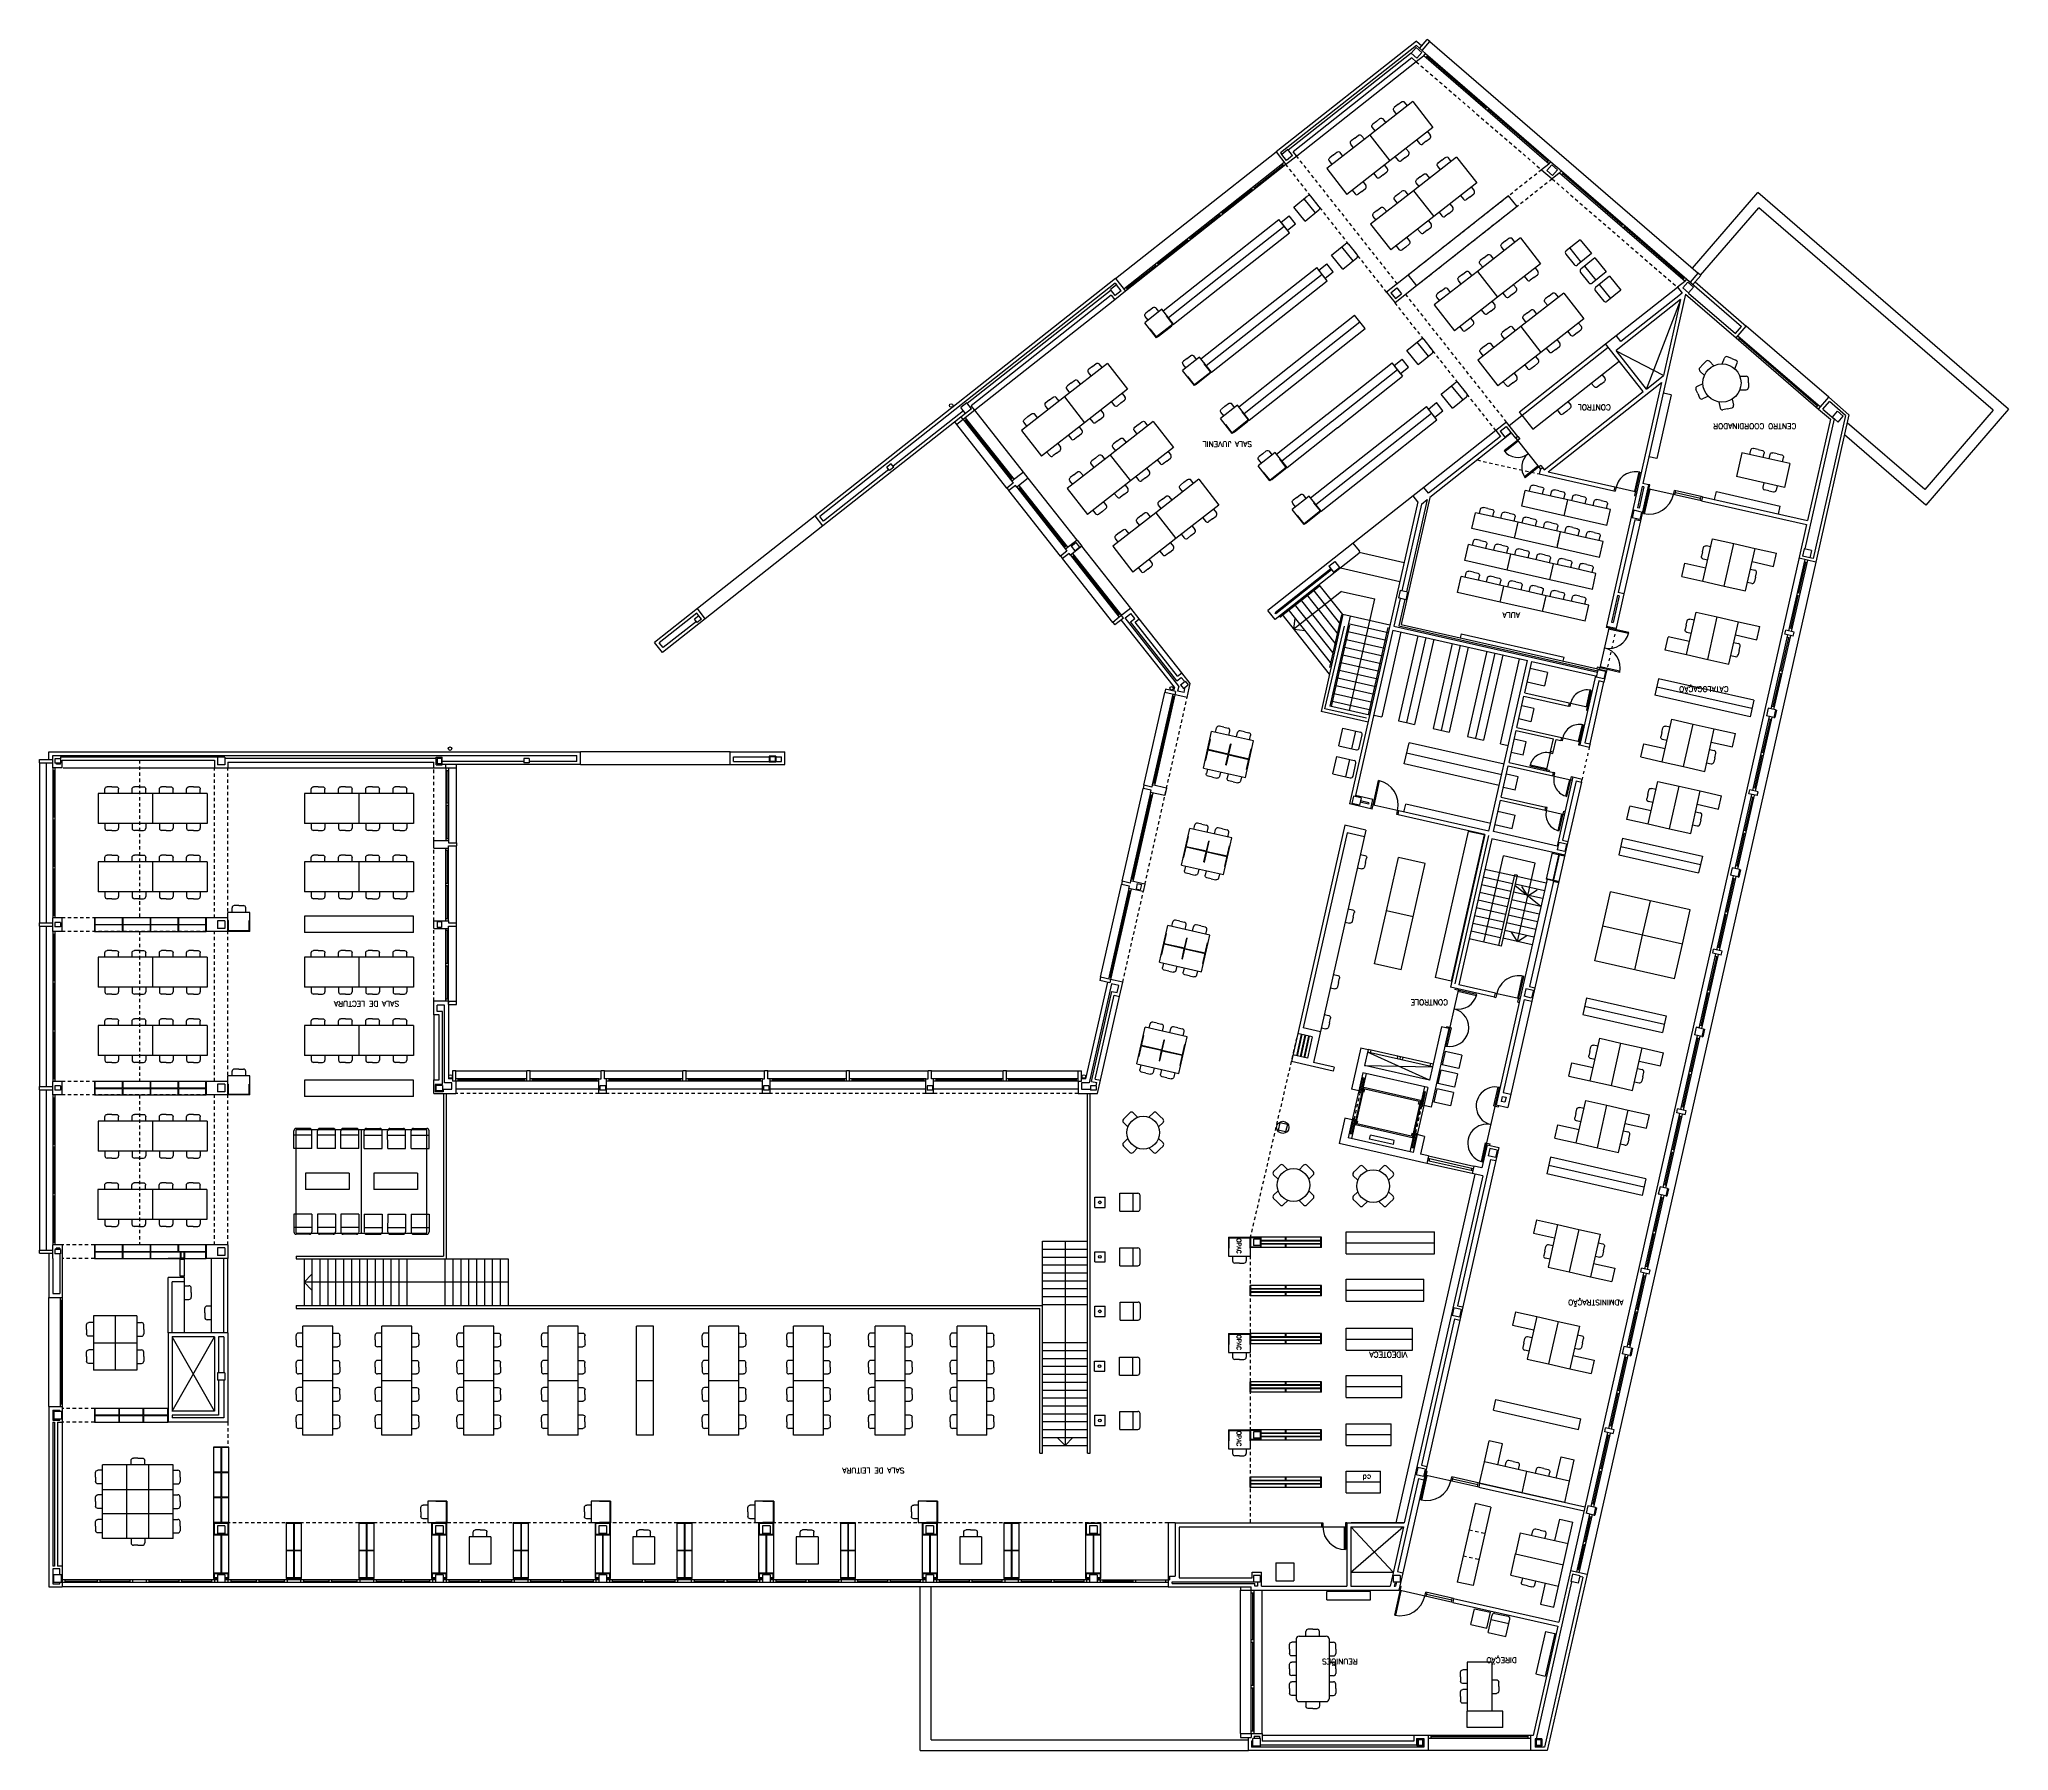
# Model space of a CAD drawing. Extents: x 60 to 232, y 77 to 220.
# Drawn here: x 67.1 to 139.3, y 76.6 to 139.3 of the extents above; entities that cross this region are included whole.
import ezdxf

# ---------------------------------------------------------------- set-up
doc = ezdxf.new("R2010")
doc.units = 0
doc.header["$MEASUREMENT"] = 0
for name, pattern in [('PUNTOS2', [0.125, 0, -0.125]), ('RAYITAS', [0.375, 0.25, -0.125]), ('RAYITAS2', [0.1875, 0.125, -0.0625])]:
    doc.linetypes.add(name, pattern=pattern)
doc.layers.get('0').update_dxf_attribs({"linetype": 'CONTINUOUS'})
for name, color, linetype in [('ALB', 7, 'CONTINUOUS'), ('ALBA', 7, 'CONTINUOUS'), ('CARP', 2, 'CONTINUOUS'), ('MOBI', 6, 'CONTINUOUS'), ('MUEBLES', 6, 'CONTINUOUS'), ('OPAC', 6, 'CONTINUOUS'), ('PILARES', 1, 'CONTINUOUS'), ('PROY', 2, 'CONTINUOUS'), ('PROY2', 2, 'RAYITAS2'), ('PUNTOS', 7, 'PUNTOS2'), ('USOS', 7, 'CONTINUOUS')]:
    doc.layers.add(name, color=color, linetype=linetype)
doc.styles.add('COT', font='ROMANS8.SHX', dxfattribs={"height": 0.2})
doc.styles.add('COTAS', font='romans8.shx', dxfattribs={"height": 0.1})

# ---------------------------------------------------------------- blocks, each defined once
blk = doc.blocks.new('SILLA')
at = {"layer": 'MUEBLES'}
for p, q in [((-0.5, 0), (-0.5, 0.167)), ((-0.25, 0.25), (-0.417, 0.25)), ((-0.25, 0.25), (-0.083, 0.25)), ((0, 0), (0, 0.167))]:
    blk.add_line(p, q, dxfattribs=at)
for centre, start, end in [((-0.417, 0.167), 90, 180), ((-0.083, 0.167), 0, 90)]:
    blk.add_arc(centre, 0.0833, start, end, dxfattribs=at)
blk = doc.blocks.new('TELE')
at = {"layer": 'MUEBLES'}
for p, q in [((0.377, 0.188), (0, 0.188)), ((0, 0.188), (0, -0.188)), ((0.377, 0.188), (0.377, -0.188)), ((0.377, -0.188), (0, -0.188))]:
    blk.add_line(p, q, dxfattribs=at)
blk = doc.blocks.new('SILLA2')
at = {"layer": 'MUEBLES'}
for p, q in [((-0.25, 0), (-0.25, 0.167)), ((0, 0.25), (-0.167, 0.25)), ((0, 0.25), (0.167, 0.25)), ((0.25, 0), (0.25, 0.167))]:
    blk.add_line(p, q, dxfattribs=at)
for centre, start, end in [((-0.167, 0.167), 90, 180), ((0.167, 0.167), 0, 90)]:
    blk.add_arc(centre, 0.0833, start, end, dxfattribs=at)

msp = doc.modelspace()

# ---------------------------------------------------------------- linework, layer by layer
for p, q in [((117.609, 76.982), (117.609, 76.732)), ((117.859, 76.982), (117.609, 76.982)), ((117.859, 76.982), (117.609, 76.982)), ((117.609, 76.982), (117.609, 76.732)), ((117.859, 76.732), (117.609, 76.732)), ((117.859, 76.732), (117.609, 76.732)), ((117.859, 76.982), (117.859, 76.677)), ((117.859, 76.982), (117.859, 76.677)), ((118.024, 77.102), (118.024, 76.552)), ((118.024, 77.102), (118.024, 76.552)), ((121.774, 77.102), (121.774, 76.552)), ((121.774, 77.102), (121.774, 76.552)), ((121.945, 76.982), (121.945, 76.677)), ((122.195, 76.982), (121.945, 76.982)), ((122.195, 76.982), (121.945, 76.982)), ((121.945, 76.982), (121.945, 76.677)), ((122.195, 76.732), (121.945, 76.732)), ((122.195, 76.732), (121.945, 76.732)), ((122.195, 76.982), (122.195, 76.732)), ((122.195, 76.982), (122.195, 76.732))]:
    msp.add_line(p, q)
at = {"layer": 'ALB'}
for p, q in [((117.863, 122.896), (117.47, 122.586)), ((108.806, 115.804), (108.963, 115.927)), ((108.826, 115.972), (108.983, 116.096)), ((105.809, 101.189), (106.004, 101.145)), ((105.668, 101.106), (105.863, 101.062))]:
    msp.add_line(p, q, dxfattribs=at)
at = {"layer": 'ALBA'}
for p, q in [((117.588, 139.267), (112.439, 135.204)), ((117.588, 139.108), (112.603, 135.174)), ((117.397, 138.824), (112.888, 135.265)), ((117.588, 139.267), (117.786, 139.096)), ((117.588, 139.108), (117.929, 138.814)), ((117.707, 139.005), (117.991, 139.335)), ((117.798, 138.927), (118.082, 139.256)), ((117.851, 138.723), (117.929, 138.814)), ((118.082, 139.256), (117.991, 139.335)), ((117.425, 138.654), (113.067, 135.215)), ((117.587, 138.515), (117.425, 138.654)), ((117.851, 138.723), (117.587, 138.515)), ((112.439, 135.204), (112.805, 134.741)), ((112.603, 135.174), (112.649, 135.115)), ((113.197, 135.051), (113.067, 135.215)), ((113.197, 135.051), (112.805, 134.741)), ((122.447, 134.755), (122.183, 134.547)), ((122.183, 134.547), (122.569, 134.214)), ((122.447, 134.755), (122.525, 134.846)), ((122.525, 134.846), (122.911, 134.513)), ((122.832, 134.422), (122.569, 134.214)), ((122.832, 134.422), (122.911, 134.513)), ((106.551, 130.558), (95.525, 121.857)), ((106.542, 130.392), (95.7, 121.836)), ((106.388, 130.136), (101.112, 125.973)), ((106.917, 130.095), (106.524, 129.785)), ((106.542, 130.392), (106.589, 130.333)), ((106.551, 130.558), (106.917, 130.095)), ((117.283, 130.68), (116.498, 130.061)), ((116.498, 130.061), (116.807, 129.668)), ((117.593, 130.288), (116.807, 129.668)), ((117.283, 130.68), (117.593, 130.288)), ((127.435, 130.449), (127.171, 130.241)), ((127.171, 130.241), (127.342, 130.025)), ((127.435, 130.449), (127.513, 130.54)), ((127.513, 130.54), (129.523, 128.806)), ((127.646, 130.425), (127.93, 130.755)), ((127.737, 130.347), (128.021, 130.676)), ((127.815, 130.438), (129.692, 128.818)), ((128.021, 130.676), (127.93, 130.755)), ((106.394, 129.95), (101.252, 125.893)), ((106.394, 129.95), (106.524, 129.785)), ((127.284, 129.789), (124.914, 127.918)), ((127.342, 130.025), (125.095, 128.253)), ((127.467, 129.986), (125.899, 123.044)), ((127.284, 129.789), (126.654, 126.999)), ((127.467, 129.986), (129.319, 128.387)), ((127.572, 130.027), (129.294, 128.541)), ((129.294, 128.541), (129.523, 128.806)), ((129.319, 128.387), (129.692, 128.818)), ((124.533, 128.159), (124.925, 128.469)), ((125.911, 126.412), (124.533, 128.159)), ((126.029, 126.505), (124.914, 127.918)), ((125.095, 128.253), (124.925, 128.469)), ((122.425, 123.47), (126.583, 126.751)), ((126.583, 126.751), (124.563, 117.81)), ((126.029, 126.505), (126.654, 126.999)), ((101.382, 125.728), (100.723, 125.207)), ((101.382, 125.728), (101.252, 125.893)), ((122.278, 123.545), (125.911, 126.412)), ((132.347, 125.773), (132.72, 126.204)), ((132.347, 125.773), (132.782, 125.398)), ((132.503, 125.77), (132.742, 126.046)), ((132.503, 125.77), (132.918, 125.412)), ((132.72, 126.204), (133.463, 125.562)), ((133.33, 125.539), (132.742, 126.046)), ((101.041, 125.611), (95.816, 121.488)), ((100.967, 125.705), (98.392, 123.674)), ((100.723, 125.207), (100.649, 125.302)), ((100.959, 125.393), (100.884, 125.487)), ((120.9, 125.292), (120.507, 124.982)), ((121.318, 124.762), (120.9, 125.292)), ((132.918, 125.412), (131.841, 120.641)), ((132.782, 125.398), (131.942, 121.679)), ((133.33, 125.539), (132.145, 120.291)), ((133.463, 125.562), (132.243, 120.159)), ((120.678, 124.766), (118.033, 122.68)), ((121.084, 124.896), (118.087, 122.531)), ((120.507, 124.982), (120.678, 124.766)), ((121.239, 124.7), (121.084, 124.896)), ((121.318, 124.762), (121.239, 124.7)), ((122.138, 123.562), (122.099, 123.39)), ((122.138, 123.562), (122.216, 123.624)), ((122.216, 123.624), (122.278, 123.545)), ((98.232, 123.554), (95.837, 121.664)), ((102.8, 123.059), (102.565, 122.873)), ((102.565, 122.873), (102.639, 122.779)), ((102.875, 122.965), (102.639, 122.779)), ((103.175, 123.456), (102.751, 123.122)), ((102.751, 123.122), (102.8, 123.059)), ((102.924, 122.902), (102.875, 122.965)), ((103.348, 123.236), (102.924, 122.902)), ((103.348, 123.236), (103.175, 123.456)), ((118.033, 122.68), (117.863, 122.896)), ((122.099, 123.39), (124.838, 122.771)), ((122.425, 123.47), (124.871, 122.918)), ((124.871, 122.918), (124.838, 122.771)), ((125.873, 122.927), (125.698, 122.152)), ((125.936, 122.913), (125.761, 122.137)), ((126.109, 122.997), (125.808, 121.665)), ((125.936, 122.913), (125.873, 122.927)), ((126.109, 122.997), (125.899, 123.044)), ((117.641, 122.37), (115.136, 111.282)), ((118.087, 122.531), (117.034, 117.87)), ((117.775, 122.285), (117.056, 119.099)), ((117.987, 122.453), (117.221, 119.061)), ((117.641, 122.37), (117.47, 122.586)), ((117.775, 122.285), (117.987, 122.453)), ((125.761, 122.137), (125.698, 122.152)), ((128.084, 122.551), (128.051, 122.404)), ((128.051, 122.404), (131.909, 121.533)), ((128.084, 122.551), (131.942, 121.679)), ((95.816, 121.488), (95.525, 121.857)), ((95.837, 121.664), (95.7, 121.836)), ((125.599, 121.713), (124.996, 119.045)), ((125.808, 121.665), (125.599, 121.713)), ((131.909, 121.533), (131.626, 120.28)), ((105.144, 120.961), (104.72, 120.627)), ((105.317, 120.741), (104.893, 120.407)), ((105.144, 120.961), (105.317, 120.741)), ((115.272, 120.851), (112.145, 118.384)), ((115.497, 120.567), (115.272, 120.851)), ((104.769, 120.564), (104.534, 120.378)), ((104.534, 120.378), (104.608, 120.284)), ((104.844, 120.47), (104.608, 120.284)), ((104.72, 120.627), (104.769, 120.564)), ((104.893, 120.407), (104.844, 120.47)), ((115.475, 120.47), (112.409, 118.05)), ((115.497, 120.567), (115.475, 120.47)), ((132.243, 120.159), (131.63, 120.297)), ((132.145, 120.291), (132.029, 120.317)), ((114.45, 119.916), (112.403, 118.3)), ((114.481, 119.877), (112.433, 118.261)), ((114.019, 119.258), (112.583, 118.125)), ((116.994, 118.826), (116.764, 117.808)), ((117.16, 118.788), (116.941, 117.82)), ((124.97, 118.928), (124.749, 117.953)), ((125.033, 118.914), (124.813, 117.938)), ((125.206, 118.998), (124.919, 117.73)), ((125.033, 118.914), (124.97, 118.928)), ((125.206, 118.998), (124.996, 119.045)), ((91.207, 118.45), (89.637, 117.211)), ((91.187, 118.281), (89.81, 117.194)), ((91.498, 118.081), (89.928, 116.842)), ((91.173, 117.977), (89.949, 117.018)), ((91.259, 118.191), (91.187, 118.281)), ((91.498, 118.081), (91.207, 118.45)), ((106.689, 118.131), (106.453, 117.946)), ((106.453, 117.946), (106.528, 117.851)), ((106.842, 118.099), (106.528, 117.851)), ((107.113, 118.466), (106.689, 118.131)), ((108.709, 115.571), (106.763, 118.037)), ((106.842, 118.099), (106.767, 118.193)), ((106.9, 118.107), (107.111, 118.274)), ((108.871, 115.608), (106.9, 118.107)), ((107.097, 117.969), (107.254, 118.093)), ((108.806, 115.804), (107.097, 117.969)), ((107.254, 118.093), (107.111, 118.274)), ((107.422, 118.073), (107.113, 118.466)), ((107.265, 117.949), (107.422, 118.073)), ((108.826, 115.972), (107.265, 117.949)), ((112.409, 118.05), (112.145, 118.384)), ((112.433, 118.261), (112.403, 118.3)), ((114.23, 114.774), (114.951, 117.803)), ((114.842, 118.217), (114.405, 116.284)), ((115.133, 117.848), (114.459, 114.863)), ((116.764, 117.808), (124.233, 116.121)), ((116.941, 117.82), (124.244, 116.17)), ((117.034, 117.87), (124.567, 116.169)), ((124.563, 117.81), (124.919, 117.73)), ((124.749, 117.953), (124.813, 117.938)), ((89.928, 116.842), (89.637, 117.211)), ((89.949, 117.018), (89.81, 117.194)), ((116.731, 117.662), (115.36, 111.59)), ((116.547, 117.754), (115.824, 114.554)), ((116.731, 117.662), (121.669, 116.547)), ((131.108, 117.511), (131.141, 117.657)), ((131.42, 117.44), (131.108, 117.511)), ((131.453, 117.587), (131.141, 117.657)), ((131.42, 117.44), (131.453, 117.587)), ((120.253, 110.28), (121.669, 116.547)), ((121.565, 115.36), (121.825, 116.511)), ((121.825, 116.511), (124.166, 115.983)), ((109.065, 115.798), (108.963, 115.927)), ((109.293, 115.703), (108.983, 116.096)), ((109.176, 115.189), (109.293, 115.703)), ((124.166, 115.983), (123.593, 113.447)), ((124.278, 115.798), (123.765, 113.531)), ((124.473, 115.754), (124.278, 115.798)), ((124.567, 116.169), (124.473, 115.754)), ((108.383, 115.491), (108.357, 115.374)), ((109.176, 115.189), (108.357, 115.374)), ((108.754, 115.407), (108.383, 115.491)), ((108.709, 115.571), (108.676, 115.425)), ((108.754, 115.407), (108.728, 115.29)), ((108.871, 115.608), (108.829, 115.421)), ((109.063, 115.368), (108.829, 115.421)), ((109.063, 115.368), (109.097, 115.518)), ((121.278, 114.092), (121.538, 115.243)), ((121.538, 115.243), (123.172, 114.874)), ((121.565, 115.36), (123.199, 114.991)), ((123.199, 114.991), (123.172, 114.874)), ((115.759, 114.428), (114.23, 114.774)), ((130.706, 114.459), (130.745, 114.451)), ((130.807, 114.724), (130.745, 114.451)), ((130.768, 114.732), (130.807, 114.724)), ((120.988, 112.805), (121.252, 113.975)), ((121.252, 113.975), (122.618, 113.667)), ((121.278, 114.092), (122.912, 113.723)), ((122.513, 113.204), (122.618, 113.667)), ((122.61, 113.182), (122.715, 113.645)), ((122.715, 113.645), (122.886, 113.606)), ((122.912, 113.723), (122.886, 113.606)), ((123.593, 113.447), (123.934, 113.37)), ((123.765, 113.531), (123.96, 113.487)), ((123.96, 113.487), (123.934, 113.37)), ((67.064, 112.917), (67.554, 112.917)), ((67.064, 112.797), (67.064, 112.917)), ((67.064, 112.797), (67.554, 112.797)), ((67.414, 113.192), (86.914, 113.192)), ((67.414, 112.917), (67.414, 113.192)), ((67.554, 113.067), (86.789, 113.067)), ((67.554, 112.607), (67.554, 113.067)), ((67.694, 112.747), (67.694, 112.777)), ((67.834, 112.747), (67.694, 112.747)), ((67.834, 113.007), (73.594, 113.007)), ((67.834, 113.007), (67.834, 112.937)), ((67.834, 112.747), (67.834, 112.777)), ((67.904, 112.887), (73.484, 112.887)), ((67.904, 112.607), (67.904, 112.887)), ((73.484, 112.887), (73.484, 112.608)), ((73.874, 112.967), (81.628, 112.967)), ((73.984, 112.817), (81.534, 112.817)), ((73.984, 112.817), (73.984, 112.607)), ((81.534, 112.607), (81.534, 112.817)), ((81.628, 112.997), (81.848, 112.997)), ((81.628, 112.717), (81.628, 112.997)), ((81.848, 112.717), (81.848, 112.997)), ((84.834, 112.847), (81.848, 112.847)), ((86.914, 112.727), (81.848, 112.727)), ((81.974, 112.607), (81.974, 112.727)), ((82.374, 112.607), (82.374, 112.727)), ((86.789, 112.847), (85.034, 112.847)), ((86.789, 112.847), (86.789, 113.067)), ((86.914, 112.727), (86.914, 113.192)), ((92.414, 112.727), (92.414, 113.192)), ((92.414, 113.192), (94.414, 113.192)), ((92.414, 112.727), (94.414, 112.727)), ((92.539, 113.007), (93.844, 113.007)), ((92.539, 112.847), (92.539, 113.007)), ((92.539, 112.847), (93.844, 112.847)), ((94.084, 113.007), (94.289, 113.007)), ((94.084, 112.847), (94.289, 112.847)), ((94.289, 112.847), (94.289, 113.007)), ((94.414, 112.727), (94.414, 113.192)), ((120.988, 112.805), (122.622, 112.436)), ((122.61, 113.182), (122.513, 113.204)), ((67.904, 112.607), (67.554, 112.607)), ((73.484, 112.607), (73.984, 112.607)), ((81.534, 112.607), (82.374, 112.607)), ((81.628, 112.717), (81.848, 112.717)), ((120.701, 111.537), (120.961, 112.688)), ((120.961, 112.688), (122.595, 112.319)), ((122.595, 112.319), (122.622, 112.436)), ((123.329, 112.276), (122.756, 109.74)), ((123.449, 112.126), (122.957, 109.951)), ((123.329, 112.276), (123.67, 112.199)), ((123.449, 112.126), (123.644, 112.082)), ((123.644, 112.082), (123.67, 112.199)), ((107.588, 111.969), (107.562, 111.852)), ((107.854, 111.786), (107.562, 111.852)), ((107.881, 111.903), (107.588, 111.969)), ((107.837, 111.708), (107.854, 111.786)), ((108.363, 111.589), (107.837, 111.708)), ((107.898, 111.981), (107.881, 111.903)), ((108.425, 111.862), (107.898, 111.981)), ((108.425, 111.862), (108.363, 111.589)), ((115.917, 111.105), (115.136, 111.282)), ((115.994, 111.447), (115.36, 111.59)), ((115.833, 111.278), (115.525, 111.348)), ((115.844, 111.327), (115.536, 111.396)), ((115.844, 111.327), (115.833, 111.278)), ((115.844, 111.327), (115.844, 111.327)), ((115.917, 111.105), (115.994, 111.447)), ((120.415, 110.269), (120.675, 111.42)), ((120.675, 111.42), (122.309, 111.051)), ((120.701, 111.537), (122.335, 111.168)), ((129.786, 111.658), (129.819, 111.804)), ((130.098, 111.588), (129.786, 111.658)), ((130.132, 111.734), (129.819, 111.804)), ((130.098, 111.588), (130.132, 111.734)), ((116.917, 110.88), (116.95, 111.026)), ((120.103, 110.16), (116.917, 110.88)), ((120.253, 110.28), (116.95, 111.026)), ((122.309, 111.051), (122.335, 111.168)), ((81.534, 109.662), (81.534, 109.942)), ((81.534, 109.942), (82.074, 109.942)), ((82.074, 109.942), (82.074, 109.862)), ((82.074, 109.862), (82.374, 109.862)), ((82.374, 109.862), (82.374, 109.742)), ((120.103, 110.16), (118.84, 104.565)), ((120.23, 110.131), (118.999, 104.683)), ((120.36, 110.004), (119.151, 104.648)), ((122.823, 109.448), (120.36, 110.004)), ((122.756, 109.74), (120.415, 110.269)), ((122.957, 109.951), (123.152, 109.907)), ((123.152, 109.907), (123.042, 109.419)), ((81.534, 109.662), (82.074, 109.662)), ((82.074, 109.662), (82.074, 109.742)), ((82.074, 109.742), (82.374, 109.742)), ((122.828, 109.468), (122.823, 109.448)), ((122.828, 109.468), (123.042, 109.419)), ((106.793, 108.447), (106.766, 108.33)), ((107.085, 108.381), (106.793, 108.447)), ((107.103, 108.459), (107.085, 108.381)), ((107.63, 108.34), (107.103, 108.459)), ((121.191, 108.689), (120.605, 106.094)), ((121.289, 108.667), (120.703, 106.072)), ((121.289, 108.667), (121.191, 108.689)), ((122.384, 108.522), (121.361, 103.995)), ((122.618, 108.449), (121.745, 104.581)), ((122.384, 108.522), (122.603, 108.473)), ((122.603, 108.473), (122.599, 108.453)), ((122.599, 108.453), (122.813, 108.405)), ((129.384, 108.607), (129.423, 108.598)), ((129.485, 108.871), (129.423, 108.598)), ((129.446, 108.88), (129.485, 108.871)), ((107.059, 108.264), (106.766, 108.33)), ((107.041, 108.186), (107.059, 108.264)), ((107.568, 108.067), (107.041, 108.186)), ((107.63, 108.34), (107.568, 108.067)), ((67.904, 107.107), (67.554, 107.107)), ((67.554, 106.607), (67.554, 107.107)), ((67.904, 106.607), (67.904, 107.107)), ((73.184, 107.107), (73.184, 106.607)), ((73.984, 107.107), (73.184, 107.107)), ((81.534, 106.717), (81.534, 106.997)), ((81.534, 106.997), (82.074, 106.997)), ((82.074, 106.997), (82.074, 106.917)), ((67.064, 106.917), (67.554, 106.917)), ((67.064, 106.797), (67.064, 106.917)), ((67.064, 106.797), (67.554, 106.797)), ((67.554, 106.797), (67.554, 106.917)), ((67.904, 106.607), (67.554, 106.607)), ((73.984, 106.607), (73.184, 106.607)), ((81.534, 106.717), (82.074, 106.717)), ((82.074, 106.917), (82.374, 106.917)), ((82.074, 106.717), (82.074, 106.797)), ((82.074, 106.797), (82.374, 106.797)), ((82.374, 106.797), (82.374, 106.917)), ((120.703, 106.072), (120.605, 106.094)), ((128.464, 105.806), (128.497, 105.952)), ((128.777, 105.735), (128.464, 105.806)), ((128.81, 105.881), (128.497, 105.952)), ((128.777, 105.735), (128.81, 105.881)), ((105.997, 104.926), (105.971, 104.809)), ((106.341, 104.725), (105.971, 104.809)), ((106.368, 104.842), (105.997, 104.926)), ((106.368, 104.842), (106.341, 104.725)), ((106.816, 104.741), (106.368, 104.842)), ((81.534, 103.552), (81.534, 104.132)), ((82.074, 104.052), (81.534, 104.052)), ((82.074, 103.932), (82.074, 104.052)), ((82.074, 104.052), (82.374, 104.052)), ((82.074, 104.052), (82.074, 103.972)), ((82.374, 103.932), (82.374, 104.052)), ((105.463, 101.197), (106.263, 104.743)), ((106.403, 104.68), (105.582, 101.047)), ((105.668, 101.106), (106.413, 104.406)), ((105.809, 101.189), (106.504, 104.263)), ((106.666, 104.621), (106.403, 104.68)), ((106.413, 104.406), (106.608, 104.362)), ((106.504, 104.263), (106.699, 104.219)), ((106.608, 104.362), (106.666, 104.621)), ((106.699, 104.219), (106.816, 104.741)), ((120.459, 104.199), (118.84, 104.565)), ((120.492, 104.345), (119.151, 104.648)), ((120.459, 104.199), (120.492, 104.345)), ((121.542, 104.114), (120.771, 100.7)), ((121.542, 104.114), (121.83, 104.049)), ((121.745, 104.581), (121.94, 104.537)), ((121.94, 104.537), (121.83, 104.049)), ((81.734, 103.552), (81.534, 103.552)), ((81.654, 103.672), (81.654, 103.902)), ((81.854, 103.672), (81.654, 103.672)), ((81.924, 103.902), (81.664, 103.902)), ((81.734, 101.157), (81.734, 103.552)), ((81.854, 100.987), (81.854, 103.672)), ((81.924, 101.047), (81.924, 103.902)), ((82.074, 103.932), (82.374, 103.932)), ((82.074, 103.932), (82.074, 101.197)), ((121.361, 103.995), (120.514, 100.245)), ((118.509, 103.102), (118.068, 101.151)), ((118.782, 103.04), (118.132, 100.162)), ((118.782, 103.04), (118.509, 103.102)), ((128.062, 102.754), (128.101, 102.745)), ((128.163, 103.018), (128.101, 102.745)), ((128.124, 103.027), (128.163, 103.018)), ((115.547, 102.333), (115.206, 100.823)), ((115.547, 102.333), (115.82, 102.272)), ((115.82, 102.272), (115.688, 101.688)), ((82.224, 101.197), (82.074, 101.197)), ((82.224, 101.497), (82.224, 101.117)), ((82.344, 101.497), (82.224, 101.497)), ((82.344, 101.117), (82.344, 101.497)), ((85.069, 101.497), (84.949, 101.497)), ((84.949, 101.117), (84.949, 101.497)), ((85.069, 101.117), (85.069, 101.497)), ((87.594, 101.197), (87.674, 101.197)), ((87.594, 100.657), (87.594, 101.197)), ((87.794, 101.497), (87.674, 101.497)), ((87.674, 101.197), (87.674, 101.497)), ((87.794, 101.197), (87.794, 101.497)), ((87.874, 101.197), (87.794, 101.197)), ((87.874, 100.657), (87.874, 101.197)), ((90.794, 101.497), (90.674, 101.497)), ((90.674, 101.117), (90.674, 101.497)), ((90.794, 101.117), (90.794, 101.497)), ((93.594, 100.657), (93.594, 101.197)), ((93.594, 101.197), (93.674, 101.197)), ((93.674, 101.197), (93.674, 101.497)), ((93.794, 101.497), (93.674, 101.497)), ((93.794, 101.197), (93.794, 101.497)), ((93.874, 101.197), (93.794, 101.197)), ((93.874, 100.657), (93.874, 101.197)), ((96.674, 101.117), (96.674, 101.497)), ((96.794, 101.497), (96.674, 101.497)), ((96.794, 101.117), (96.794, 101.497)), ((99.594, 101.197), (99.674, 101.197)), ((99.594, 100.657), (99.594, 101.197)), ((99.794, 101.497), (99.674, 101.497)), ((99.674, 101.197), (99.674, 101.497)), ((99.794, 101.197), (99.794, 101.497)), ((99.874, 101.197), (99.794, 101.197)), ((99.874, 100.657), (99.874, 101.197)), ((102.549, 101.497), (102.429, 101.497)), ((102.429, 101.117), (102.429, 101.497)), ((102.549, 101.117), (102.549, 101.497)), ((105.184, 101.497), (105.304, 101.497)), ((105.184, 101.117), (105.184, 101.497)), ((105.304, 101.117), (105.304, 101.497)), ((105.463, 101.197), (105.304, 101.197)), ((115.627, 101.415), (115.479, 100.762)), ((118.007, 100.878), (115.627, 101.415)), ((118.068, 101.151), (115.688, 101.688)), ((67.064, 100.797), (67.064, 100.917)), ((67.064, 100.917), (67.554, 100.917)), ((67.064, 100.797), (67.554, 100.797)), ((67.554, 100.607), (67.554, 101.107)), ((67.904, 101.107), (67.554, 101.107)), ((67.554, 100.797), (67.554, 100.917)), ((67.904, 100.607), (67.554, 100.607)), ((67.904, 100.607), (67.904, 101.107)), ((73.184, 101.107), (73.184, 100.607)), ((73.984, 101.107), (73.184, 101.107)), ((73.984, 100.607), (73.184, 100.607)), ((81.534, 100.657), (81.534, 101.157)), ((81.534, 101.157), (81.734, 101.157)), ((81.534, 100.657), (82.344, 100.657)), ((81.584, 100.987), (81.584, 100.717)), ((81.854, 100.987), (81.584, 100.987)), ((81.884, 100.717), (81.584, 100.717)), ((81.884, 100.817), (81.884, 100.717)), ((81.884, 100.817), (82.194, 100.817)), ((82.194, 101.047), (81.924, 101.047)), ((82.194, 100.817), (82.194, 101.047)), ((82.344, 101.117), (82.224, 101.117)), ((82.344, 101.117), (82.344, 100.657)), ((85.069, 101.117), (84.949, 101.117)), ((87.874, 100.657), (87.594, 100.657)), ((90.794, 101.117), (90.674, 101.117)), ((93.874, 100.657), (93.594, 100.657)), ((96.794, 101.117), (96.674, 101.117)), ((99.874, 100.657), (99.594, 100.657)), ((102.549, 101.117), (102.429, 101.117)), ((105.184, 101.117), (105.304, 101.117)), ((105.184, 101.117), (105.184, 100.657)), ((105.184, 100.657), (105.894, 100.657)), ((105.304, 101.047), (105.304, 100.817)), ((105.582, 101.047), (105.304, 101.047)), ((105.304, 100.817), (105.634, 100.817)), ((105.834, 100.937), (105.863, 101.062)), ((105.894, 100.657), (106.004, 101.145)), ((115.479, 100.762), (115.206, 100.823)), ((118.007, 100.878), (117.859, 100.224)), ((120.738, 100.554), (120.696, 100.368)), ((120.738, 100.554), (120.879, 100.522)), ((120.771, 100.7), (121.059, 100.635)), ((120.879, 100.522), (120.837, 100.337)), ((121.058, 100.635), (120.948, 100.147)), ((114.964, 99.75), (114.754, 98.824)), ((115.237, 99.689), (114.964, 99.75)), ((118.132, 100.162), (117.859, 100.224)), ((120.514, 100.245), (120.948, 100.147)), ((120.837, 100.337), (120.696, 100.368)), ((127.143, 99.953), (127.176, 100.099)), ((127.455, 99.882), (127.143, 99.953)), ((127.488, 100.029), (127.176, 100.099)), ((127.455, 99.882), (127.488, 100.029)), ((115.237, 99.689), (115.089, 99.035)), ((117.469, 98.498), (115.089, 99.035)), ((117.617, 99.151), (117.469, 98.498)), ((117.89, 99.089), (117.617, 99.151)), ((117.89, 99.089), (117.742, 98.436)), ((117.978, 98.095), (114.754, 98.824)), ((118.04, 98.369), (117.742, 98.436)), ((118.04, 98.369), (117.978, 98.095)), ((120.184, 98.782), (119.991, 97.928)), ((120.184, 98.782), (120.618, 98.684)), ((120.618, 98.684), (120.508, 98.197)), ((120.022, 97.634), (117.147, 84.907)), ((120.312, 98.241), (119.101, 92.876)), ((119.693, 97.995), (119.632, 97.722)), ((120.022, 97.634), (119.632, 97.722)), ((119.991, 97.928), (119.693, 97.995)), ((120.312, 98.241), (120.508, 98.197)), ((126.74, 96.902), (126.779, 96.893)), ((126.841, 97.166), (126.779, 96.893)), ((126.802, 97.175), (126.841, 97.166)), ((67.064, 94.797), (67.064, 94.917)), ((67.064, 94.917), (67.554, 94.917)), ((67.064, 94.797), (67.554, 94.797)), ((67.414, 94.797), (67.414, 93.177)), ((67.904, 95.107), (67.554, 95.107)), ((67.554, 94.987), (67.554, 95.107)), ((67.554, 94.607), (67.554, 94.987)), ((67.674, 94.937), (67.674, 94.987)), ((67.814, 94.987), (67.674, 94.987)), ((67.814, 94.987), (67.814, 94.937)), ((67.814, 94.777), (67.814, 93.317)), ((67.904, 95.107), (67.904, 93.177)), ((73.184, 95.107), (73.184, 94.607)), ((73.984, 95.107), (73.184, 95.107)), ((73.984, 95.107), (73.984, 94.607)), ((67.554, 94.607), (67.554, 93.317)), ((73.984, 94.607), (73.184, 94.607)), ((125.821, 94.1), (125.854, 94.247)), ((126.133, 94.03), (125.821, 94.1)), ((126.166, 94.176), (125.854, 94.247)), ((126.133, 94.03), (126.166, 94.176)), ((67.554, 93.317), (67.814, 93.317)), ((67.414, 93.177), (67.904, 93.177)), ((119.101, 92.876), (119.296, 92.832)), ((119.296, 92.832), (119.186, 92.344)), ((71.784, 91.882), (71.784, 88.607)), ((73.984, 91.882), (71.784, 91.882)), ((73.984, 91.882), (73.984, 88.607)), ((118.991, 92.388), (117.779, 87.023)), ((118.991, 92.388), (119.186, 92.344)), ((73.484, 91.732), (71.934, 91.732)), ((71.934, 91.732), (71.934, 89.007)), ((73.484, 91.732), (73.484, 89.007)), ((73.834, 91.732), (73.634, 91.732)), ((73.634, 91.732), (73.634, 90.418)), ((73.834, 91.732), (73.834, 90.418)), ((125.419, 91.049), (125.458, 91.04)), ((125.519, 91.313), (125.458, 91.04)), ((125.48, 91.322), (125.519, 91.313)), ((73.634, 90.138), (73.634, 88.857)), ((73.834, 90.138), (73.834, 88.757)), ((67.414, 89.177), (67.904, 89.177)), ((67.414, 89.177), (67.414, 82.557)), ((67.554, 89.037), (67.814, 89.037)), ((67.554, 89.037), (67.554, 88.857)), ((67.814, 88.997), (67.814, 89.037)), ((67.904, 89.177), (67.904, 88.607)), ((73.484, 89.007), (71.934, 89.007)), ((67.554, 88.857), (67.554, 88.677)), ((67.554, 88.677), (67.814, 88.677)), ((67.554, 88.607), (67.614, 88.607)), ((67.554, 88.607), (67.554, 83.317)), ((67.614, 88.607), (67.614, 83.317)), ((67.734, 88.607), (67.904, 88.607)), ((67.734, 88.607), (67.734, 83.317)), ((67.814, 88.677), (67.814, 88.717)), ((73.984, 88.607), (71.784, 88.607)), ((71.934, 88.857), (71.934, 88.757)), ((73.634, 88.857), (71.934, 88.857)), ((73.834, 88.757), (71.934, 88.757)), ((124.499, 88.248), (124.532, 88.394)), ((124.811, 88.177), (124.499, 88.248)), ((124.844, 88.324), (124.532, 88.394)), ((124.811, 88.177), (124.844, 88.324)), ((117.779, 87.023), (117.974, 86.979)), ((117.974, 86.979), (117.864, 86.491)), ((117.669, 86.536), (116.898, 83.121)), ((117.669, 86.536), (117.864, 86.491)), ((119.911, 86.362), (119.878, 86.216)), ((119.878, 86.216), (123.735, 85.345)), ((119.911, 86.362), (123.768, 85.491)), ((124.197, 85.461), (124.136, 85.188)), ((124.158, 85.47), (124.197, 85.461)), ((108.734, 84.907), (108.734, 82.947)), ((108.734, 84.907), (114.109, 84.907)), ((108.884, 84.747), (108.884, 82.897)), ((114.109, 84.747), (108.884, 84.747)), ((115.034, 84.907), (115.034, 82.587)), ((115.034, 84.907), (117.147, 84.907)), ((115.184, 84.757), (117.113, 84.757)), ((115.184, 84.757), (115.184, 82.587)), ((117.113, 84.757), (116.623, 82.587)), ((124.097, 85.196), (124.136, 85.188)), ((67.614, 83.317), (67.554, 83.317)), ((67.814, 83.227), (67.554, 83.227)), ((67.554, 83.227), (67.554, 82.677)), ((67.904, 83.317), (67.734, 83.317)), ((67.814, 82.997), (67.814, 83.227)), ((67.904, 83.317), (67.904, 82.557)), ((111.559, 83.102), (111.909, 83.102)), ((111.559, 82.897), (111.559, 83.102)), ((111.909, 82.587), (111.909, 83.102)), ((116.898, 83.121), (117.093, 83.077)), ((123.239, 83.148), (122.814, 81.266)), ((123.852, 83.009), (123.239, 83.148)), ((67.414, 82.557), (67.904, 82.557)), ((67.554, 82.677), (67.814, 82.677)), ((67.814, 82.677), (67.814, 82.717)), ((108.484, 82.817), (108.534, 82.817)), ((108.484, 82.817), (108.484, 82.557)), ((108.484, 82.557), (111.533, 82.557)), ((108.534, 82.947), (108.734, 82.947)), ((108.534, 82.947), (108.534, 82.817)), ((108.634, 82.682), (108.634, 82.747)), ((108.634, 82.747), (111.609, 82.747)), ((108.634, 82.682), (111.658, 82.682)), ((108.884, 82.897), (111.559, 82.897)), ((111.134, 82.557), (111.533, 82.557)), ((111.134, 82.557), (111.134, 82.437)), ((111.134, 82.437), (116.948, 82.437)), ((111.533, 82.437), (111.533, 82.557)), ((111.658, 82.587), (111.658, 82.682)), ((111.759, 82.587), (111.658, 82.587)), ((111.759, 82.732), (111.759, 82.587)), ((111.909, 82.587), (115.034, 82.587)), ((115.184, 82.587), (116.623, 82.587)), ((116.81, 82.732), (116.777, 82.587)), ((116.777, 82.587), (116.828, 82.587)), ((116.861, 82.732), (116.828, 82.587)), ((117.093, 83.077), (116.948, 82.437)), ((123.282, 82.746), (121.98, 76.982)), ((123.703, 82.915), (122.294, 76.677)), ((123.852, 83.009), (122.394, 76.552)), ((123.703, 82.915), (123.587, 82.941)), ((118.956, 82.137), (118.923, 81.991)), ((118.923, 81.991), (122.781, 81.12)), ((118.956, 82.137), (122.814, 81.266)), ((122.781, 81.12), (121.874, 77.102)), ((111.134, 77.182), (111.134, 77.032)), ((111.134, 77.182), (111.934, 77.182)), ((111.134, 77.032), (111.533, 77.032)), ((111.414, 77.032), (111.414, 76.552)), ((111.533, 77.182), (111.533, 77.032)), ((111.533, 77.182), (111.533, 77.182)), ((111.539, 76.915), (111.539, 76.677)), ((111.539, 76.915), (111.594, 76.915)), ((117.859, 76.677), (111.539, 76.677)), ((111.633, 77.082), (111.834, 77.082)), ((111.633, 77.082), (111.633, 76.997)), ((111.834, 77.082), (111.834, 76.997)), ((117.599, 76.747), (111.874, 76.747)), ((111.934, 77.182), (111.934, 76.897)), ((117.499, 76.897), (111.934, 76.897)), ((117.499, 77.102), (117.499, 76.897)), ((118.024, 77.102), (117.499, 77.102)), ((117.599, 77.002), (117.859, 77.002)), ((117.599, 77.002), (117.599, 76.747)), ((117.859, 77.002), (117.859, 76.677)), ((118.024, 77.102), (118.024, 76.552)), ((121.874, 77.102), (121.774, 77.102)), ((121.774, 77.102), (121.774, 76.552)), ((121.945, 76.982), (121.945, 76.677)), ((121.98, 76.982), (121.945, 76.982)), ((122.294, 76.677), (121.945, 76.677)), ((118.024, 76.552), (111.414, 76.552)), ((122.394, 76.552), (121.774, 76.552))]:
    msp.add_line(p, q, dxfattribs=at)
for centre, radius in [((100.517, 125.904), 0.0645), ((108.613, 115.528), 0.0645), ((82.129, 113.315), 0.0645), ((82.15, 101.283), 0.0645), ((105.387, 101.283), 0.0645), ((112.688, 99.419), 0.225)]:
    msp.add_circle(centre, radius, dxfattribs=at)
at = {"layer": 'CARP'}
for p, q in [((117.864, 138.738), (122.46, 134.77)), ((117.929, 138.814), (122.525, 134.846)), ((117.939, 138.673), (118.005, 138.748)), ((120.154, 136.827), (117.972, 138.711)), ((120.121, 136.79), (120.186, 136.865)), ((120.197, 136.724), (120.262, 136.8)), ((122.417, 134.873), (120.229, 136.762)), ((111.632, 133.886), (112.692, 134.722)), ((112.661, 134.761), (112.723, 134.683)), ((122.45, 134.911), (122.384, 134.836)), ((122.845, 134.438), (127.448, 130.464)), ((122.911, 134.513), (127.513, 130.54)), ((122.987, 134.449), (122.922, 134.373)), ((125.142, 132.521), (122.954, 134.41)), ((110.455, 132.957), (111.554, 133.824)), ((111.523, 133.863), (111.585, 133.785)), ((111.601, 133.925), (111.663, 133.847)), ((110.424, 132.996), (110.486, 132.917)), ((109.277, 132.027), (110.376, 132.895)), ((110.345, 132.934), (110.407, 132.855)), ((125.109, 132.484), (125.174, 132.559)), ((125.185, 132.418), (125.25, 132.494)), ((127.405, 130.567), (125.217, 132.456)), ((109.199, 131.965), (108.1, 131.098)), ((109.168, 132.005), (109.23, 131.926)), ((109.246, 132.067), (109.308, 131.988)), ((108.024, 131.032), (106.964, 130.196)), ((107.99, 131.076), (108.052, 130.997)), ((108.069, 131.137), (108.131, 131.059)), ((106.933, 130.235), (106.995, 130.157)), ((127.372, 130.53), (127.438, 130.605)), ((129.319, 128.387), (132.348, 125.772)), ((129.385, 128.462), (132.413, 125.848)), ((129.46, 128.397), (129.395, 128.321)), ((132.305, 125.875), (129.428, 128.359)), ((103.175, 123.456), (101.382, 125.728)), ((132.272, 125.837), (132.338, 125.913)), ((100.959, 125.393), (102.751, 123.122)), ((101.087, 125.392), (101.008, 125.33)), ((101.037, 125.455), (102.829, 123.184)), ((101.047, 125.361), (102.741, 123.215)), ((121.301, 124.622), (120.811, 124.235)), ((121.326, 124.59), (120.835, 124.203)), ((121.239, 124.7), (122.138, 123.562)), ((121.38, 124.684), (121.301, 124.622)), ((121.318, 124.762), (121.38, 124.684)), ((122.051, 123.672), (121.56, 123.285)), ((122.076, 123.64), (121.585, 123.253)), ((122.154, 123.702), (122.076, 123.64)), ((122.154, 123.702), (122.216, 123.624)), ((102.78, 123.246), (102.701, 123.185)), ((102.924, 122.902), (104.72, 120.627)), ((102.974, 122.839), (103.052, 122.901)), ((103.003, 122.964), (104.798, 120.688)), ((103.013, 122.87), (104.71, 120.72)), ((105.144, 120.961), (103.348, 123.236)), ((124.871, 122.918), (125.676, 122.736)), ((124.92, 122.907), (124.887, 122.76)), ((125.748, 123.462), (125.588, 122.756)), ((125.787, 123.454), (125.594, 122.601)), ((125.921, 121.937), (126.158, 122.986)), ((128.051, 122.404), (126.076, 122.851)), ((126.158, 122.986), (126.109, 122.997)), ((124.838, 122.771), (124.887, 122.76)), ((125.594, 122.601), (125.643, 122.59)), ((125.96, 121.929), (126.164, 122.831)), ((127.027, 122.636), (127.06, 122.782)), ((128.084, 122.551), (127.06, 122.782)), ((127.076, 122.625), (127.109, 122.771)), ((128.019, 122.489), (127.092, 122.698)), ((128.002, 122.415), (128.036, 122.562)), ((104.749, 120.751), (104.67, 120.689)), ((107.113, 118.466), (105.317, 120.741)), ((104.893, 120.407), (106.689, 118.131)), ((104.943, 120.344), (105.021, 120.406)), ((104.972, 120.469), (106.767, 118.193)), ((104.982, 120.375), (106.679, 118.225)), ((131.626, 120.28), (123.239, 83.148)), ((132.243, 120.159), (123.852, 83.009)), ((131.258, 117.631), (131.849, 120.248)), ((131.356, 117.609), (131.947, 120.226)), ((131.625, 119.027), (131.876, 120.139)), ((131.925, 120.128), (131.827, 120.15)), ((131.329, 117.717), (131.603, 118.929)), ((131.554, 118.94), (131.652, 118.918)), ((131.576, 119.038), (131.674, 119.016)), ((106.718, 118.256), (106.639, 118.194)), ((124.661, 117.788), (124.308, 116.227)), ((124.563, 117.81), (124.552, 117.761)), ((125.381, 117.574), (124.552, 117.761)), ((125.372, 117.535), (124.641, 117.7)), ((130.612, 114.768), (131.225, 117.484)), ((130.709, 114.746), (131.323, 117.462)), ((130.978, 116.164), (131.252, 117.376)), ((131.301, 117.365), (131.203, 117.387)), ((131.378, 117.706), (131.28, 117.728)), ((124.222, 116.298), (124.211, 116.249)), ((125.051, 116.111), (124.222, 116.298)), ((125.059, 116.15), (124.328, 116.315)), ((130.682, 114.854), (130.956, 116.066)), ((130.907, 116.077), (131.005, 116.055)), ((130.929, 116.175), (131.027, 116.153)), ((108.65, 115.308), (107.898, 111.981)), ((108.676, 115.243), (107.955, 112.05)), ((108.728, 115.29), (107.976, 111.964)), ((108.637, 115.251), (108.715, 115.234)), ((123.199, 114.991), (123.906, 114.832)), ((123.248, 114.98), (123.221, 114.863)), ((123.956, 115.461), (123.818, 114.851)), ((123.995, 115.452), (123.831, 114.726)), ((123.221, 114.863), (123.172, 114.874)), ((123.669, 114.193), (123.531, 113.584)), ((123.708, 114.184), (123.544, 113.458)), ((123.831, 114.726), (123.88, 114.715)), ((129.936, 111.778), (130.55, 114.495)), ((130.034, 111.756), (130.648, 114.473)), ((130.303, 113.174), (130.577, 114.386)), ((130.626, 114.375), (130.528, 114.397)), ((130.731, 114.843), (130.634, 114.865)), ((122.934, 113.595), (122.885, 113.606)), ((122.912, 113.723), (123.619, 113.564)), ((122.961, 113.712), (122.934, 113.595)), ((123.544, 113.458), (123.593, 113.447)), ((121.763, 112.722), (122.373, 112.584)), ((122.513, 113.204), (122.353, 112.496)), ((122.502, 113.155), (122.599, 113.133)), ((122.599, 113.133), (122.61, 113.182)), ((130.007, 111.865), (130.281, 113.077)), ((130.232, 113.088), (130.33, 113.065)), ((130.254, 113.185), (130.352, 113.163)), ((67.554, 112.507), (67.634, 112.507)), ((67.554, 112.507), (67.634, 112.507)), ((67.596, 110.807), (67.596, 112.507)), ((81.974, 112.607), (81.974, 109.942)), ((81.974, 112.507), (82.074, 112.507)), ((82.024, 111.315), (82.024, 112.507)), ((82.074, 112.607), (82.074, 109.942)), ((107.916, 112.059), (107.994, 112.042)), ((115.999, 111.241), (116.202, 112.143)), ((116.038, 111.232), (116.241, 112.134)), ((121.755, 112.683), (122.462, 112.523)), ((122.462, 112.523), (122.451, 112.474)), ((122.595, 112.319), (123.302, 112.159)), ((122.67, 112.425), (122.621, 112.436)), ((122.643, 112.308), (122.67, 112.425)), ((123.076, 111.569), (123.214, 112.179)), ((123.115, 111.56), (123.279, 112.287)), ((123.279, 112.287), (123.328, 112.276)), ((82.074, 111.315), (81.974, 111.315)), ((107.837, 111.708), (107.103, 108.459)), ((107.858, 111.621), (107.159, 108.529)), ((107.915, 111.69), (107.181, 108.442)), ((107.819, 111.63), (107.897, 111.612)), ((129.29, 108.915), (129.903, 111.632)), ((129.387, 108.893), (130.001, 111.61)), ((129.656, 110.311), (129.93, 111.523)), ((129.979, 111.512), (129.881, 111.534)), ((130.056, 111.854), (129.958, 111.876)), ((67.554, 110.807), (67.634, 110.807)), ((67.554, 110.707), (67.634, 110.707)), ((67.594, 109.007), (67.594, 110.707)), ((81.974, 111.235), (82.074, 111.235)), ((82.024, 110.022), (82.024, 111.235)), ((115.965, 111.094), (115.917, 111.105)), ((116.95, 111.026), (115.95, 111.252)), ((115.965, 111.094), (115.999, 111.241)), ((116.868, 110.891), (116.901, 111.037)), ((116.917, 110.88), (116.868, 110.891)), ((122.309, 111.051), (123.016, 110.891)), ((122.384, 111.157), (122.335, 111.168)), ((122.358, 111.04), (122.384, 111.157)), ((122.79, 110.301), (122.928, 110.911)), ((122.829, 110.292), (122.994, 111.019)), ((122.994, 111.019), (123.042, 111.008)), ((81.974, 110.022), (82.074, 110.022)), ((129.361, 109.002), (129.634, 110.214)), ((129.586, 110.225), (129.683, 110.203)), ((129.608, 110.322), (129.705, 110.3)), ((81.974, 106.997), (81.974, 109.662)), ((82.074, 109.582), (81.974, 109.582)), ((82.024, 109.582), (82.024, 108.37)), ((82.074, 106.997), (82.074, 109.662)), ((122.364, 108.527), (122.584, 109.502)), ((122.58, 109.483), (123.014, 109.385)), ((122.603, 108.473), (122.823, 109.448)), ((122.618, 108.449), (122.847, 109.463)), ((122.843, 109.444), (123.038, 109.4)), ((67.554, 109.007), (67.634, 109.007)), ((67.554, 108.907), (67.634, 108.907)), ((67.594, 107.207), (67.594, 108.907)), ((107.12, 108.537), (107.198, 108.52)), ((122.364, 108.527), (122.384, 108.522)), ((122.368, 108.546), (122.803, 108.448)), ((122.623, 108.468), (122.818, 108.424)), ((128.615, 105.925), (129.228, 108.642)), ((128.712, 105.903), (129.326, 108.62)), ((128.981, 107.321), (129.255, 108.533)), ((129.304, 108.522), (129.206, 108.544)), ((129.409, 108.991), (129.312, 109.013)), ((82.074, 108.37), (81.974, 108.37)), ((81.974, 108.29), (82.074, 108.29)), ((82.024, 108.29), (82.024, 107.077)), ((107.041, 108.186), (106.29, 104.86)), ((107.063, 108.099), (106.346, 104.929)), ((107.119, 108.169), (106.368, 104.842)), ((107.024, 108.108), (107.102, 108.091)), ((67.554, 107.207), (67.634, 107.207)), ((81.974, 107.077), (82.074, 107.077)), ((128.685, 106.012), (128.959, 107.224)), ((128.91, 107.235), (129.008, 107.213)), ((128.932, 107.332), (129.03, 107.31)), ((67.554, 106.507), (67.634, 106.507)), ((67.596, 104.807), (67.596, 106.507)), ((81.974, 104.052), (81.974, 106.717)), ((82.074, 106.637), (81.974, 106.637)), ((82.024, 106.637), (82.024, 105.425)), ((82.074, 104.052), (82.074, 106.717)), ((127.968, 103.063), (128.581, 105.779)), ((128.065, 103.041), (128.679, 105.757)), ((128.334, 104.459), (128.608, 105.671)), ((128.657, 105.66), (128.559, 105.682)), ((128.734, 106.001), (128.637, 106.023)), ((67.554, 104.807), (67.634, 104.807)), ((82.074, 105.425), (81.974, 105.425)), ((81.974, 105.345), (82.074, 105.345)), ((82.024, 105.345), (82.024, 104.132)), ((106.307, 104.938), (106.385, 104.92)), ((121.307, 104.161), (121.488, 104.966)), ((121.313, 104.006), (121.527, 104.957)), ((67.554, 104.707), (67.634, 104.707)), ((67.594, 103.007), (67.594, 104.707)), ((81.974, 104.132), (82.074, 104.132)), ((119.132, 104.499), (118.659, 102.402)), ((119.015, 104.525), (119.004, 104.476)), ((119.804, 104.296), (119.004, 104.476)), ((119.791, 104.247), (119.11, 104.401)), ((120.459, 104.199), (120.508, 104.188)), ((120.492, 104.345), (121.394, 104.142)), ((120.541, 104.334), (120.508, 104.188)), ((128.039, 103.149), (128.312, 104.361)), ((128.264, 104.372), (128.361, 104.35)), ((128.286, 104.47), (128.383, 104.448)), ((121.313, 104.006), (121.361, 103.995)), ((67.554, 103.007), (67.634, 103.007)), ((67.554, 102.907), (67.634, 102.907)), ((67.594, 101.207), (67.594, 102.907)), ((118.696, 103.111), (118.685, 103.062)), ((118.862, 103.073), (118.696, 103.111)), ((118.862, 103.073), (118.707, 102.391)), ((118.802, 103.036), (118.782, 103.04)), ((127.293, 100.073), (127.906, 102.789)), ((127.39, 100.051), (128.004, 102.767)), ((127.659, 101.469), (127.933, 102.681)), ((127.982, 102.67), (127.884, 102.692)), ((128.087, 103.138), (127.99, 103.16)), ((118.179, 101.639), (115.799, 102.176)), ((118.201, 101.736), (115.82, 102.272)), ((115.918, 102.249), (115.896, 102.154)), ((116.891, 101.929), (116.913, 102.026)), ((116.989, 101.907), (117.01, 102.004)), ((117.086, 101.885), (117.108, 101.982)), ((67.554, 101.207), (67.634, 101.207)), ((84.949, 101.197), (82.344, 101.197)), ((82.424, 101.197), (82.424, 101.117)), ((84.869, 101.197), (84.869, 101.117)), ((87.594, 101.197), (85.069, 101.197)), ((85.149, 101.197), (85.149, 101.117)), ((87.514, 101.197), (87.514, 101.117)), ((90.674, 101.197), (87.874, 101.197)), ((87.954, 101.197), (87.954, 101.117)), ((90.674, 101.197), (88.034, 101.197)), ((90.594, 101.197), (90.594, 101.117)), ((93.594, 101.197), (90.794, 101.197)), ((90.874, 101.197), (90.874, 101.117)), ((93.514, 101.197), (93.514, 101.117)), ((96.674, 101.197), (93.874, 101.197)), ((93.954, 101.197), (93.954, 101.117)), ((96.674, 101.197), (94.034, 101.197)), ((96.594, 101.197), (96.594, 101.117)), ((99.594, 101.197), (96.794, 101.197)), ((96.874, 101.197), (96.874, 101.117)), ((99.514, 101.197), (99.514, 101.117)), ((102.429, 101.197), (99.874, 101.197)), ((99.954, 101.197), (99.954, 101.117)), ((102.349, 101.197), (102.349, 101.117)), ((102.588, 101.197), (102.549, 101.197)), ((105.184, 101.197), (102.549, 101.197)), ((102.629, 101.197), (102.629, 101.117)), ((105.104, 101.197), (105.104, 101.117)), ((115.677, 101.229), (115.628, 101.24)), ((118.103, 101.758), (118.081, 101.661)), ((127.363, 100.159), (127.637, 101.371)), ((127.588, 101.382), (127.686, 101.36)), ((127.61, 101.48), (127.708, 101.458)), ((67.554, 100.507), (67.634, 100.507)), ((67.596, 98.807), (67.596, 100.507)), ((84.949, 101.117), (82.344, 101.117)), ((87.594, 100.817), (82.344, 100.817)), ((84.869, 101.157), (82.424, 101.157)), ((87.594, 101.117), (85.069, 101.117)), ((87.514, 101.157), (85.149, 101.157)), ((90.674, 101.117), (87.874, 101.117)), ((93.594, 100.817), (87.874, 100.817)), ((90.594, 101.157), (87.954, 101.157)), ((90.674, 101.117), (88.034, 101.117)), ((90.594, 101.157), (88.114, 101.157)), ((93.594, 101.117), (90.794, 101.117)), ((93.514, 101.157), (90.874, 101.157)), ((96.674, 101.117), (93.874, 101.117)), ((99.594, 100.817), (93.874, 100.817)), ((96.594, 101.157), (93.954, 101.157)), ((96.674, 101.117), (94.034, 101.117)), ((96.594, 101.157), (94.114, 101.157)), ((99.594, 101.117), (96.794, 101.117)), ((99.514, 101.157), (96.874, 101.157)), ((102.429, 101.117), (99.874, 101.117)), ((105.184, 100.817), (99.874, 100.817)), ((102.349, 101.157), (99.954, 101.157)), ((105.184, 101.117), (102.549, 101.117)), ((105.104, 101.157), (102.629, 101.157)), ((115.556, 100.693), (115.507, 100.704)), ((115.625, 100.729), (115.674, 100.718)), ((117.746, 100.403), (115.659, 100.875)), ((117.686, 100.366), (115.696, 100.815)), ((117.882, 100.732), (117.93, 100.721)), ((120.021, 98.153), (120.638, 100.884)), ((120.435, 100.212), (120.589, 100.893)), ((115.336, 99.718), (115.287, 99.729)), ((117.713, 100.257), (117.664, 100.268)), ((117.76, 100.195), (117.809, 100.184)), ((120.435, 100.212), (120.601, 100.175)), ((120.495, 100.25), (120.514, 100.245)), ((120.601, 100.175), (120.612, 100.223)), ((126.646, 97.21), (127.26, 99.927)), ((126.744, 97.188), (127.357, 99.905)), ((127.013, 98.606), (127.286, 99.818)), ((127.335, 99.807), (127.238, 99.829)), ((127.412, 100.148), (127.315, 100.17)), ((115.166, 99.192), (115.214, 99.181)), ((117.437, 99.038), (115.35, 99.509)), ((115.383, 99.656), (115.432, 99.645)), ((117.4, 99.098), (115.41, 99.547)), ((115.867, 98.982), (115.9, 99.129)), ((117.471, 99.184), (117.422, 99.195)), ((117.54, 99.22), (117.589, 99.209)), ((67.554, 98.807), (67.634, 98.807)), ((67.554, 98.707), (67.634, 98.707)), ((67.594, 97.007), (67.594, 98.707)), ((116.745, 98.784), (116.778, 98.931)), ((117.419, 98.683), (117.468, 98.672)), ((119.671, 97.898), (118.018, 98.271)), ((118.04, 98.369), (119.693, 97.995)), ((119.973, 98.165), (120.127, 98.846)), ((120.127, 98.846), (120.292, 98.809)), ((120.164, 98.787), (120.184, 98.782)), ((120.281, 98.76), (120.292, 98.809)), ((126.717, 97.296), (126.991, 98.508)), ((126.942, 98.519), (127.039, 98.497)), ((126.964, 98.617), (127.061, 98.595)), ((119.632, 97.722), (117.978, 98.095)), ((119.654, 97.82), (118, 98.193)), ((118.067, 98.26), (118.049, 98.182)), ((119.622, 97.909), (119.605, 97.831)), ((67.554, 97.007), (67.634, 97.007)), ((67.554, 96.907), (67.634, 96.907)), ((67.594, 95.207), (67.594, 96.907)), ((125.971, 94.22), (126.584, 96.937)), ((126.068, 94.198), (126.682, 96.915)), ((126.337, 95.616), (126.611, 96.828)), ((126.66, 96.817), (126.562, 96.839)), ((126.766, 97.285), (126.668, 97.308)), ((126.042, 94.307), (126.315, 95.519)), ((126.267, 95.53), (126.364, 95.508)), ((126.289, 95.627), (126.386, 95.605)), ((67.554, 95.207), (67.634, 95.207)), ((125.324, 91.357), (125.938, 94.074)), ((125.422, 91.335), (126.035, 94.052)), ((125.691, 92.753), (125.964, 93.965)), ((126.013, 93.954), (125.916, 93.976)), ((126.09, 94.296), (125.993, 94.318)), ((67.824, 93.077), (67.904, 93.077)), ((67.864, 89.277), (67.864, 93.077)), ((125.395, 91.444), (125.669, 92.656)), ((125.62, 92.667), (125.717, 92.645)), ((125.642, 92.764), (125.74, 92.742)), ((71.934, 89.007), (73.484, 91.732)), ((124.649, 88.368), (125.262, 91.084)), ((124.746, 88.346), (125.36, 91.062)), ((125.444, 91.433), (125.346, 91.455)), ((125.015, 89.764), (125.289, 90.976)), ((125.338, 90.965), (125.24, 90.987)), ((124.72, 88.454), (124.993, 89.666)), ((124.945, 89.677), (125.042, 89.655)), ((124.967, 89.775), (125.064, 89.753)), ((67.824, 89.277), (67.904, 89.277)), ((124.002, 85.505), (124.616, 88.221)), ((124.1, 85.483), (124.713, 88.199)), ((124.768, 88.443), (124.671, 88.465)), ((124.369, 86.901), (124.643, 88.113)), ((124.691, 88.102), (124.594, 88.124)), ((117.747, 85.749), (117.984, 86.797)), ((117.984, 86.797), (117.935, 86.808)), ((124.073, 85.591), (124.347, 86.803)), ((124.298, 86.814), (124.396, 86.792)), ((124.32, 86.912), (124.418, 86.89)), ((117.787, 85.741), (117.99, 86.642)), ((119.878, 86.216), (117.902, 86.662)), ((118.853, 86.447), (118.887, 86.594)), ((119.911, 86.362), (118.887, 86.594)), ((118.902, 86.436), (118.935, 86.583)), ((119.845, 86.3), (118.919, 86.509)), ((119.829, 86.227), (119.862, 86.373)), ((124.122, 85.58), (124.024, 85.602)), ((114.109, 84.907), (114.109, 84.747)), ((114.109, 84.907), (114.159, 84.907)), ((114.109, 84.757), (115.034, 84.757)), ((114.159, 84.907), (114.159, 84.757)), ((114.944, 84.757), (114.944, 83.932)), ((114.984, 84.907), (114.984, 84.757)), ((115.034, 84.907), (114.984, 84.907)), ((114.984, 84.757), (114.984, 83.932)), ((123.941, 85.232), (123.459, 83.098)), ((124.038, 85.21), (123.556, 83.076)), ((123.967, 85.123), (123.765, 84.226)), ((124.016, 85.112), (123.919, 85.134)), ((123.743, 84.129), (123.53, 83.185)), ((123.694, 84.14), (123.792, 84.118)), ((123.716, 84.238), (123.814, 84.215)), ((123.578, 83.174), (123.481, 83.196)), ((73.594, 82.817), (67.904, 82.817)), ((73.594, 82.717), (67.904, 82.717)), ((108.484, 82.557), (67.904, 82.557)), ((68.004, 82.817), (68.004, 82.717)), ((68.004, 82.767), (69.184, 82.767)), ((69.184, 82.817), (69.184, 82.717)), ((69.284, 82.817), (69.284, 82.717)), ((69.284, 82.767), (70.384, 82.767)), ((70.384, 82.817), (70.384, 82.717)), ((70.484, 82.817), (70.484, 82.717)), ((70.984, 82.817), (70.984, 82.717)), ((71.084, 82.817), (71.084, 82.717)), ((71.084, 82.767), (72.184, 82.767)), ((72.184, 82.817), (72.184, 82.717)), ((72.284, 82.817), (72.284, 82.717)), ((72.284, 82.767), (73.384, 82.767)), ((73.384, 82.817), (73.384, 82.717)), ((73.484, 82.817), (73.484, 82.717)), ((81.594, 82.817), (73.874, 82.817)), ((81.594, 82.717), (73.874, 82.717)), ((73.984, 82.817), (73.984, 82.717)), ((74.084, 82.817), (74.084, 82.717)), ((74.084, 82.767), (75.018, 82.767)), ((75.018, 82.817), (75.018, 82.717)), ((75.118, 82.817), (75.118, 82.717)), ((75.118, 82.767), (76.051, 82.767)), ((76.051, 82.817), (76.051, 82.717)), ((76.151, 82.817), (76.151, 82.717)), ((76.651, 82.817), (76.651, 82.717)), ((76.751, 82.817), (76.751, 82.717)), ((76.751, 82.767), (77.684, 82.767)), ((77.684, 82.817), (77.684, 82.717)), ((77.784, 82.817), (77.784, 82.717)), ((77.784, 82.767), (78.718, 82.767)), ((78.718, 82.817), (78.718, 82.717)), ((78.818, 82.817), (78.818, 82.717)), ((79.318, 82.817), (79.318, 82.717)), ((79.418, 82.817), (79.418, 82.717)), ((79.418, 82.767), (80.351, 82.767)), ((80.351, 82.817), (80.351, 82.717)), ((80.451, 82.817), (80.451, 82.717)), ((80.451, 82.767), (81.384, 82.767)), ((81.384, 82.817), (81.384, 82.717)), ((81.484, 82.817), (81.484, 82.717)), ((87.594, 82.817), (81.874, 82.817)), ((87.594, 82.717), (81.874, 82.717)), ((81.984, 82.817), (81.984, 82.717)), ((82.084, 82.817), (82.084, 82.717)), ((82.084, 82.767), (83.184, 82.767)), ((83.184, 82.817), (83.184, 82.717)), ((83.284, 82.817), (83.284, 82.717)), ((83.284, 82.767), (84.384, 82.767)), ((84.384, 82.817), (84.384, 82.717)), ((84.484, 82.817), (84.484, 82.717)), ((84.984, 82.817), (84.984, 82.717)), ((85.084, 82.817), (85.084, 82.717)), ((85.084, 82.767), (86.184, 82.767)), ((86.184, 82.817), (86.184, 82.717)), ((86.284, 82.817), (86.284, 82.717)), ((86.284, 82.767), (87.384, 82.767)), ((87.384, 82.817), (87.384, 82.717)), ((87.484, 82.817), (87.484, 82.717)), ((93.594, 82.817), (87.874, 82.817)), ((93.594, 82.717), (87.874, 82.717)), ((87.984, 82.817), (87.984, 82.717)), ((88.084, 82.817), (88.084, 82.717)), ((88.084, 82.767), (89.184, 82.767)), ((89.184, 82.817), (89.184, 82.717)), ((89.284, 82.817), (89.284, 82.717)), ((89.284, 82.767), (90.384, 82.767)), ((90.384, 82.817), (90.384, 82.717)), ((90.484, 82.817), (90.484, 82.717)), ((90.984, 82.817), (90.984, 82.717)), ((91.084, 82.817), (91.084, 82.717)), ((91.084, 82.767), (92.184, 82.767)), ((92.184, 82.817), (92.184, 82.717)), ((92.284, 82.817), (92.284, 82.717)), ((92.284, 82.767), (93.384, 82.767)), ((93.384, 82.817), (93.384, 82.717)), ((93.484, 82.817), (93.484, 82.717)), ((99.594, 82.817), (93.874, 82.817)), ((99.594, 82.717), (93.874, 82.717)), ((93.984, 82.817), (93.984, 82.717)), ((94.084, 82.817), (94.084, 82.717)), ((94.084, 82.767), (95.184, 82.767)), ((95.184, 82.817), (95.184, 82.717)), ((95.284, 82.817), (95.284, 82.717)), ((95.284, 82.767), (96.384, 82.767)), ((96.384, 82.817), (96.384, 82.717)), ((96.484, 82.817), (96.484, 82.717)), ((96.984, 82.817), (96.984, 82.717)), ((97.084, 82.817), (97.084, 82.717)), ((97.084, 82.767), (98.184, 82.767)), ((98.184, 82.817), (98.184, 82.717)), ((98.284, 82.817), (98.284, 82.717)), ((98.284, 82.767), (99.384, 82.767)), ((99.384, 82.817), (99.384, 82.717)), ((99.484, 82.817), (99.484, 82.717)), ((105.594, 82.817), (99.874, 82.817)), ((108.484, 82.717), (99.874, 82.717)), ((99.984, 82.817), (99.984, 82.717)), ((100.084, 82.817), (100.084, 82.717)), ((100.084, 82.767), (101.184, 82.767)), ((101.184, 82.817), (101.184, 82.717)), ((101.284, 82.817), (101.284, 82.717)), ((101.284, 82.767), (102.384, 82.767)), ((102.384, 82.817), (102.384, 82.717)), ((102.484, 82.817), (102.484, 82.717)), ((102.984, 82.817), (102.984, 82.717)), ((103.084, 82.817), (103.084, 82.717)), ((103.084, 82.767), (104.184, 82.767)), ((104.184, 82.817), (104.184, 82.717)), ((104.284, 82.817), (104.284, 82.717)), ((104.284, 82.767), (105.384, 82.767)), ((105.384, 82.817), (105.384, 82.717)), ((105.484, 82.817), (105.484, 82.717)), ((105.874, 82.817), (108.384, 82.817)), ((105.984, 82.817), (105.984, 82.717)), ((106.084, 82.817), (106.084, 82.717)), ((106.084, 82.767), (107.184, 82.767)), ((107.184, 82.817), (107.184, 82.717)), ((107.284, 82.817), (107.284, 82.717)), ((108.384, 82.817), (108.484, 82.817)), ((108.384, 82.817), (108.384, 82.717)), ((111.533, 77.182), (111.533, 82.437)), ((111.633, 77.182), (111.633, 82.437)), ((116.793, 81.524), (117.03, 82.572)), ((116.832, 81.516), (117.036, 82.417)), ((118.923, 81.991), (116.948, 82.437)), ((117.03, 82.572), (116.981, 82.583)), ((111.533, 82.337), (111.633, 82.337)), ((111.583, 80.629), (111.583, 82.337)), ((117.899, 82.222), (117.932, 82.369)), ((118.956, 82.137), (117.932, 82.369)), ((117.948, 82.211), (117.981, 82.358)), ((118.891, 82.075), (117.964, 82.284)), ((118.875, 82.002), (118.908, 82.148)), ((111.533, 80.629), (111.633, 80.629)), ((111.533, 80.529), (111.633, 80.529)), ((111.583, 78.955), (111.583, 80.529)), ((111.533, 78.955), (111.633, 78.955)), ((111.533, 78.855), (111.633, 78.855)), ((111.583, 77.282), (111.583, 78.855)), ((111.533, 77.282), (111.633, 77.282)), ((121.774, 77.102), (118.024, 77.102)), ((121.774, 77.002), (118.024, 77.002)), ((118.124, 77.102), (118.124, 77.002)), ((121.674, 77.052), (118.124, 77.052)), ((121.674, 77.102), (121.674, 77.002)), ((121.774, 76.552), (118.024, 76.552))]:
    msp.add_line(p, q, dxfattribs=at)
at = {"layer": 'CARP', "color": 4}
msp.add_line((115.486, 120.518), (117.138, 120.145), dxfattribs=at)
at = {"layer": 'CARP'}
for centre, radius, start, end in [((125.628, 122.747), 0.725, 77.27255, 167.27255), ((126.125, 122.84), 0.925, 257.27255, 347.27255), ((124.65, 117.739), 0.75, 257.27255, 347.27255), ((124.319, 116.276), 0.75, 347.27255, 77.27255), ((123.857, 114.843), 0.625, 77.27255, 167.27255), ((123.57, 113.575), 0.625, 77.27255, 167.27255), ((122.364, 112.545), 0.625, 77.27255, 167.27255), ((115.999, 111.241), 0.925, 347.27255, 77.27255), ((123.253, 112.17), 0.625, 167.27255, 257.27255), ((122.967, 110.902), 0.625, 167.27255, 257.27255), ((121.346, 104.153), 0.825, 77.27255, 167.27255), ((119.121, 104.45), 0.7, 257.27246, 347.27242), ((118.813, 103.084), 0.7, 257.27246, 77.27246), ((120.484, 100.201), 0.7, 77.27255, 257.27255), ((120.175, 98.835), 0.7, 77.27255, 257.27255), ((117.951, 86.651), 0.925, 257.27255, 347.27255), ((114.984, 84.757), 0.825, 180, 270), ((116.997, 82.426), 0.925, 257.27255, 347.27255)]:
    msp.add_arc(centre, radius, start, end, dxfattribs=at)
at = {"layer": 'MOBI'}
for p, q in [((124.925, 128.469), (127.171, 130.241)), ((120.507, 124.982), (117.863, 122.896)), ((117.024, 117.596), (116.319, 114.474)), ((120.671, 113.491), (121.376, 116.613)), ((121.655, 115.762), (122.289, 115.619)), ((122.4, 116.106), (121.766, 116.25)), ((122.4, 116.106), (122.289, 115.619)), ((121.897, 114.79), (121.458, 114.889)), ((116.026, 114.541), (116.319, 114.474)), ((121.787, 114.302), (121.348, 114.401)), ((121.897, 114.79), (121.787, 114.302)), ((117.143, 112.75), (117.319, 113.531)), ((120.809, 112.743), (117.319, 113.531)), ((120.671, 113.491), (120.964, 113.425)), ((121.619, 113.558), (121.18, 113.657)), ((121.509, 113.07), (121.619, 113.558)), ((120.633, 111.962), (117.143, 112.75)), ((120.721, 112.352), (117.231, 113.141)), ((121.509, 113.07), (121.07, 113.169)), ((121.33, 112.28), (120.891, 112.379)), ((121.22, 111.792), (121.33, 112.28)), ((117.132, 110.985), (117.198, 111.277)), ((120.319, 110.572), (117.198, 111.277)), ((121.22, 111.792), (120.781, 111.891)), ((120.584, 111.018), (121.218, 110.875)), ((121.108, 110.387), (121.218, 110.875)), ((120.474, 110.531), (121.108, 110.387))]:
    msp.add_line(p, q, dxfattribs=at)
at = {"layer": 'MOBI', "color": 5}
msp.add_line((117.499, 77.102), (111.934, 77.102), dxfattribs=at)
at = {"layer": 'MUEBLES'}
for p, q in [((117.587, 138.515), (113.197, 135.051)), ((117.458, 137.051), (115.88, 135.822)), ((117.458, 137.051), (118.195, 136.104)), ((118.195, 136.104), (116.617, 134.875)), ((115.88, 135.822), (114.302, 134.593)), ((115.88, 135.822), (116.617, 134.875)), ((115.88, 135.822), (116.617, 134.875)), ((114.302, 134.593), (115.039, 133.646)), ((116.617, 134.875), (115.039, 133.646)), ((119.067, 135.012), (117.489, 133.783)), ((119.067, 135.012), (119.804, 134.066)), ((117.489, 133.783), (115.911, 132.554)), ((117.489, 133.783), (118.227, 132.837)), ((117.489, 133.783), (118.227, 132.837)), ((119.804, 134.066), (118.227, 132.837)), ((113.089, 133.18), (113.6, 133.593)), ((113.504, 132.666), (113.089, 133.18)), ((113.885, 132.974), (113.471, 133.488)), ((113.504, 132.666), (114.015, 133.079)), ((114.027, 133.196), (113.717, 133.58)), ((110.152, 130.838), (112.546, 132.728)), ((110.345, 130.594), (112.739, 132.483)), ((110.538, 130.349), (112.932, 132.239)), ((112.932, 132.239), (112.546, 132.728)), ((115.911, 132.554), (116.649, 131.608)), ((118.227, 132.837), (116.649, 131.608)), ((114.477, 131.421), (114.988, 131.834)), ((115.273, 131.216), (114.858, 131.729)), ((115.415, 131.438), (115.105, 131.822)), ((121.404, 132.05), (119.826, 130.821)), ((121.404, 132.05), (122.142, 131.103)), ((123.595, 131.986), (123.084, 131.574)), ((123.214, 131.678), (123.629, 131.165)), ((123.595, 131.986), (124.01, 131.473)), ((108.298, 129.375), (110.152, 130.838)), ((111.539, 129.08), (113.934, 130.969)), ((114.32, 130.48), (113.934, 130.969)), ((114.892, 130.908), (114.477, 131.421)), ((114.892, 130.908), (115.403, 131.321)), ((119.826, 130.821), (118.248, 129.592)), ((119.826, 130.821), (120.564, 129.874)), ((122.142, 131.103), (120.564, 129.874)), ((123.072, 131.457), (123.382, 131.073)), ((124.01, 131.473), (123.499, 131.06)), ((123.613, 130.788), (123.923, 130.404)), ((124.136, 131.318), (123.625, 130.905)), ((123.755, 131.01), (124.169, 130.496)), ((124.551, 130.804), (124.04, 130.391)), ((124.136, 131.318), (124.551, 130.804)), ((108.491, 129.131), (110.345, 130.594)), ((108.683, 128.886), (110.538, 130.349)), ((111.732, 128.835), (114.127, 130.725)), ((111.925, 128.591), (114.32, 130.48)), ((124.153, 130.119), (124.463, 129.735)), ((124.676, 130.649), (124.165, 130.236)), ((124.295, 130.341), (124.71, 129.827)), ((125.091, 130.135), (124.58, 129.723)), ((124.676, 130.649), (125.091, 130.135)), ((124.925, 128.469), (127.171, 130.241)), ((106.524, 129.785), (101.382, 125.728)), ((118.248, 129.592), (118.986, 128.645)), ((120.564, 129.874), (118.986, 128.645)), ((123, 130.027), (121.422, 128.798)), ((123, 130.027), (123.737, 129.081)), ((108.125, 128.445), (108.614, 128.831)), ((109.685, 127.617), (111.539, 129.08)), ((109.878, 127.372), (111.732, 128.835)), ((112.927, 127.321), (115.321, 129.211)), ((113.12, 127.077), (115.514, 128.966)), ((113.313, 126.832), (115.707, 128.722)), ((115.707, 128.722), (115.321, 129.211)), ((121.422, 128.798), (119.844, 127.569)), ((121.422, 128.798), (122.159, 127.852)), ((121.422, 128.798), (122.159, 127.852)), ((123.737, 129.081), (122.159, 127.852)), ((110.071, 127.128), (111.925, 128.591)), ((117.242, 127.917), (117.753, 128.33)), ((117.657, 127.404), (117.242, 127.917)), ((118.038, 127.712), (117.623, 128.225)), ((118.18, 127.934), (117.87, 128.318)), ((106.254, 127.447), (104.676, 126.218)), ((106.254, 127.447), (106.991, 126.501)), ((111.073, 125.858), (112.927, 127.321)), ((114.304, 125.576), (116.699, 127.465)), ((114.497, 125.331), (116.892, 127.221)), ((117.093, 126.982), (116.707, 127.471)), ((117.657, 127.404), (118.168, 127.817)), ((119.844, 127.569), (120.582, 126.623)), ((122.159, 127.852), (120.582, 126.623)), ((121.866, 125.036), (125.028, 127.531)), ((128.105, 127.404), (127.989, 127.284)), ((128.105, 127.404), (128.221, 127.523)), ((128.507, 127.363), (128.339, 127.525)), ((128.81, 127.428), (128.896, 127.645)), ((129.159, 127.631), (129.004, 127.692)), ((129.159, 127.631), (129.314, 127.57)), ((129.275, 127.244), (129.361, 127.462)), ((106.991, 126.501), (105.413, 125.272)), ((109.513, 126.687), (110.002, 127.073)), ((111.266, 125.614), (113.12, 127.077)), ((111.459, 125.369), (113.313, 126.832)), ((114.69, 125.087), (117.085, 126.976)), ((118.501, 126.322), (119.011, 126.735)), ((119.297, 126.117), (118.882, 126.63)), ((119.439, 126.339), (119.129, 126.723)), ((127.911, 126.342), (127.845, 126.495)), ((128.103, 126.698), (127.888, 126.605)), ((128.159, 127.004), (127.991, 127.166)), ((129.456, 126.978), (129.69, 126.978)), ((129.456, 126.478), (129.69, 126.478)), ((129.773, 126.728), (129.773, 126.895)), ((129.773, 126.728), (129.773, 126.562)), ((104.676, 126.218), (103.098, 124.989)), ((104.676, 126.218), (105.413, 125.272)), ((104.676, 126.218), (105.413, 125.272)), ((115.563, 123.981), (117.957, 125.87)), ((118.343, 125.381), (117.957, 125.87)), ((118.916, 125.809), (118.501, 126.322)), ((118.916, 125.809), (119.426, 126.222)), ((126.941, 126.295), (126.412, 123.954)), ((126.941, 126.295), (126.648, 126.361)), ((127.911, 126.342), (127.978, 126.189)), ((128.302, 126.239), (128.087, 126.146)), ((128.688, 126.037), (128.735, 125.809)), ((128.997, 125.777), (128.834, 125.744)), ((128.997, 125.777), (129.16, 125.811)), ((129.178, 126.138), (129.225, 125.909)), ((105.413, 125.272), (103.836, 124.043)), ((107.937, 125.314), (106.359, 124.085)), ((107.937, 125.314), (108.675, 124.367)), ((110.9, 124.928), (111.389, 125.314)), ((112.459, 124.119), (114.313, 125.582)), ((112.652, 123.874), (114.506, 125.337)), ((112.845, 123.629), (114.699, 125.093)), ((115.756, 123.736), (118.15, 125.626)), ((115.949, 123.492), (118.343, 125.381)), ((121.464, 125.546), (121.866, 125.036)), ((103.098, 124.989), (103.836, 124.043)), ((108.675, 124.367), (107.097, 123.138)), ((120.507, 124.982), (117.863, 122.896)), ((106.359, 124.085), (104.782, 122.856)), ((106.359, 124.085), (107.097, 123.138)), ((106.359, 124.085), (107.097, 123.138)), ((112.286, 123.189), (112.775, 123.575)), ((113.709, 122.518), (115.563, 123.981)), ((113.902, 122.273), (115.756, 123.736)), ((126.412, 123.954), (126.12, 124.02)), ((129.536, 124.171), (129.338, 123.293)), ((131.292, 123.774), (129.536, 124.171)), ((131.292, 123.774), (131.094, 122.896)), ((104.782, 122.856), (105.519, 121.909)), ((107.097, 123.138), (105.519, 121.909)), ((109.61, 123.195), (108.032, 121.966)), ((109.61, 123.195), (110.347, 122.248)), ((114.095, 122.029), (115.949, 123.492)), ((131.094, 122.896), (129.338, 123.293)), ((110.347, 122.248), (108.769, 121.019)), ((121.455, 122.203), (121.587, 122.788)), ((123.015, 121.85), (121.455, 122.203)), ((122.367, 122.612), (121.587, 122.788)), ((123.148, 122.436), (122.367, 122.612)), ((123.015, 121.85), (123.148, 122.436)), ((123.037, 121.948), (123.148, 122.436)), ((123.037, 121.948), (123.148, 122.436)), ((123.928, 122.259), (123.148, 122.436)), ((124.708, 122.083), (123.928, 122.259)), ((128.532, 122.45), (128.599, 122.742)), ((128.599, 122.742), (130.94, 122.213)), ((130.874, 121.921), (130.94, 122.213)), ((108.032, 121.966), (106.454, 120.737)), ((108.032, 121.966), (108.769, 121.019)), ((108.032, 121.966), (108.769, 121.019)), ((113.536, 121.588), (114.025, 121.974)), ((119.63, 121.385), (119.762, 121.97)), ((120.542, 121.794), (119.762, 121.97)), ((121.323, 121.618), (120.542, 121.794)), ((121.19, 121.032), (121.323, 121.618)), ((121.212, 121.13), (121.323, 121.618)), ((122.103, 121.441), (121.323, 121.618)), ((122.883, 121.265), (122.103, 121.441)), ((124.576, 121.498), (123.015, 121.85)), ((124.576, 121.498), (124.708, 122.083)), ((125.808, 121.665), (125.206, 118.998)), ((106.454, 120.737), (107.191, 119.79)), ((108.769, 121.019), (107.191, 119.79)), ((119.365, 120.214), (119.497, 120.8)), ((119.387, 120.312), (119.497, 120.8)), ((120.278, 120.623), (119.497, 120.8)), ((121.19, 121.032), (119.63, 121.385)), ((122.751, 120.68), (121.19, 121.032)), ((122.751, 120.68), (122.883, 121.265)), ((124.312, 120.327), (122.751, 120.68)), ((122.773, 120.777), (122.883, 121.265)), ((122.773, 120.777), (122.883, 121.265)), ((123.664, 121.089), (122.883, 121.265)), ((124.444, 120.913), (123.664, 121.089)), ((124.312, 120.327), (124.444, 120.913)), ((128.105, 119.453), (128.457, 121.014)), ((128.457, 121.014), (129.238, 120.837)), ((128.885, 119.277), (129.238, 120.837)), ((129.238, 120.837), (130.018, 120.661)), ((120.926, 119.862), (119.365, 120.214)), ((121.058, 120.447), (120.278, 120.623)), ((120.926, 119.862), (121.058, 120.447)), ((120.948, 119.959), (121.058, 120.447)), ((121.839, 120.271), (121.058, 120.447)), ((122.619, 120.095), (121.839, 120.271)), ((122.487, 119.509), (122.619, 120.095)), ((122.509, 119.607), (122.619, 120.095)), ((122.509, 119.607), (122.619, 120.095)), ((123.399, 119.918), (122.619, 120.095)), ((127.325, 119.629), (127.435, 120.117)), ((127.435, 120.117), (128.215, 119.941)), ((129.666, 119.1), (130.018, 120.661)), ((129.908, 120.173), (130.688, 119.997)), ((130.018, 120.661), (130.798, 120.485)), ((130.688, 119.997), (130.798, 120.485)), ((119.101, 119.044), (119.233, 119.629)), ((119.123, 119.141), (119.233, 119.629)), ((120.013, 119.453), (119.233, 119.629)), ((120.794, 119.277), (120.013, 119.453)), ((120.662, 118.691), (120.794, 119.277)), ((120.684, 118.789), (120.794, 119.277)), ((121.574, 119.1), (120.794, 119.277)), ((122.487, 119.509), (120.926, 119.862)), ((124.047, 119.157), (122.487, 119.509)), ((124.18, 119.742), (123.399, 119.918)), ((124.047, 119.157), (124.18, 119.742)), ((127.325, 119.629), (128.105, 119.453)), ((128.105, 119.453), (128.885, 119.277)), ((128.885, 119.277), (129.666, 119.1)), ((120.662, 118.691), (119.101, 119.044)), ((122.222, 118.339), (120.662, 118.691)), ((122.354, 118.924), (121.574, 119.1)), ((122.222, 118.339), (122.354, 118.924)), ((122.244, 118.436), (122.354, 118.924)), ((122.244, 118.436), (122.354, 118.924)), ((123.135, 118.748), (122.354, 118.924)), ((123.915, 118.571), (123.135, 118.748)), ((123.783, 117.986), (123.915, 118.571)), ((108.983, 116.096), (107.422, 118.073)), ((123.783, 117.986), (122.222, 118.339)), ((127.497, 116.763), (127.85, 118.324)), ((127.85, 118.324), (128.63, 118.147)), ((128.278, 116.587), (128.63, 118.147)), ((128.63, 118.147), (129.411, 117.971)), ((129.058, 116.41), (129.411, 117.971)), ((129.411, 117.971), (130.191, 117.795)), ((130.081, 117.307), (130.191, 117.795)), ((117.639, 117.457), (116.934, 114.335)), ((117.932, 117.391), (117.227, 114.269)), ((118.224, 117.325), (117.519, 114.203)), ((118.907, 117.17), (118.202, 114.049)), ((119.2, 117.104), (118.495, 113.983)), ((119.233, 117.527), (119.2, 117.381)), ((119.233, 117.527), (123.012, 116.674)), ((126.713, 116.92), (126.823, 117.407)), ((126.827, 117.427), (127.608, 117.251)), ((129.3, 117.483), (130.081, 117.307)), ((119.493, 117.038), (118.788, 113.917)), ((120.175, 116.884), (119.47, 113.763)), ((120.468, 116.818), (119.763, 113.697)), ((120.761, 116.752), (120.056, 113.63)), ((122.979, 116.528), (123.012, 116.674)), ((126.717, 116.939), (127.497, 116.763)), ((127.497, 116.763), (128.278, 116.587)), ((128.278, 116.587), (129.058, 116.41)), ((123.96, 113.487), (124.473, 115.754)), ((126.479, 115.877), (126.341, 115.269)), ((129.971, 115.088), (126.479, 115.877)), ((129.833, 114.481), (126.341, 115.269)), ((129.902, 114.784), (126.41, 115.573)), ((129.971, 115.088), (129.833, 114.481)), ((116.934, 114.335), (117.227, 114.269)), ((117.227, 114.269), (117.519, 114.203)), ((126.608, 112.831), (126.961, 114.391)), ((126.961, 114.391), (127.741, 114.215)), ((127.388, 112.654), (127.741, 114.215)), ((127.741, 114.215), (128.521, 114.039)), ((114.747, 113.419), (114.892, 114.063)), ((114.892, 114.063), (115.533, 113.918)), ((115.225, 113.311), (115.37, 113.955)), ((115.487, 113.337), (115.596, 113.818)), ((118.202, 114.049), (118.788, 113.917)), ((119.47, 113.763), (120.056, 113.63)), ((125.828, 113.007), (125.938, 113.495)), ((125.938, 113.495), (126.718, 113.318)), ((128.169, 112.478), (128.521, 114.039)), ((128.411, 113.551), (129.191, 113.375)), ((128.521, 114.039), (129.302, 113.863)), ((129.191, 113.375), (129.302, 113.863)), ((114.524, 112.383), (114.669, 113.026)), ((114.669, 113.026), (115.31, 112.882)), ((114.747, 113.419), (115.387, 113.274)), ((115.002, 112.275), (115.147, 112.919)), ((115.264, 112.301), (115.373, 112.782)), ((125.828, 113.007), (126.608, 112.831)), ((126.608, 112.831), (127.388, 112.654)), ((67.934, 112.608), (73.484, 112.608)), ((73.984, 112.607), (81.534, 112.607)), ((114.524, 112.383), (115.164, 112.238)), ((123.644, 112.082), (123.152, 109.907)), ((126.093, 110.551), (126.446, 112.112)), ((126.446, 112.112), (127.226, 111.936)), ((127.388, 112.654), (128.169, 112.478)), ((71.218, 111.662), (69.218, 111.662)), ((69.218, 111.662), (69.218, 110.562)), ((71.218, 111.662), (71.218, 110.562)), ((71.218, 111.662), (71.218, 110.562)), ((73.218, 111.662), (71.218, 111.662)), ((73.218, 111.662), (73.218, 110.562)), ((76.791, 111.662), (76.791, 110.562)), ((78.791, 111.662), (76.791, 111.662)), ((78.791, 111.662), (78.791, 110.562)), ((78.791, 111.662), (78.791, 110.562)), ((80.791, 111.662), (78.791, 111.662)), ((80.791, 111.662), (80.791, 110.562)), ((126.874, 110.375), (127.226, 111.936)), ((127.226, 111.936), (128.006, 111.759)), ((127.654, 110.199), (128.006, 111.759)), ((128.006, 111.759), (128.787, 111.583)), ((128.677, 111.095), (128.787, 111.583)), ((71.218, 110.562), (69.218, 110.562)), ((73.218, 110.562), (71.218, 110.562)), ((78.791, 110.562), (76.791, 110.562)), ((80.791, 110.562), (78.791, 110.562)), ((125.308, 110.708), (125.419, 111.196)), ((125.313, 110.727), (126.093, 110.551)), ((125.423, 111.215), (126.203, 111.039)), ((126.093, 110.551), (126.874, 110.375)), ((127.896, 111.272), (128.677, 111.095)), ((119.494, 110.277), (118.282, 104.912)), ((120.079, 110.145), (118.868, 104.78)), ((120.079, 110.145), (119.494, 110.277)), ((125.156, 110.025), (125.018, 109.417)), ((125.156, 110.025), (128.082, 109.364)), ((126.874, 110.375), (127.654, 110.199)), ((71.218, 109.157), (69.218, 109.157)), ((69.218, 109.157), (69.218, 108.057)), ((71.218, 109.157), (71.218, 108.057)), ((71.218, 109.157), (71.218, 108.057)), ((73.218, 109.157), (71.218, 109.157)), ((73.218, 109.157), (73.218, 108.057)), ((76.791, 109.157), (76.791, 108.057)), ((78.791, 109.157), (76.791, 109.157)), ((80.791, 109.157), (78.791, 109.157)), ((78.791, 109.157), (78.791, 108.057)), ((78.791, 109.157), (78.791, 108.057)), ((80.791, 109.157), (80.791, 108.057)), ((116.493, 107.367), (116.934, 109.317)), ((117.909, 109.097), (116.934, 109.317)), ((123.042, 109.419), (121.94, 104.537)), ((125.018, 109.417), (127.945, 108.756)), ((125.087, 109.721), (128.013, 109.06)), ((128.082, 109.364), (127.945, 108.756)), ((117.469, 107.146), (117.909, 109.097)), ((71.218, 108.057), (69.218, 108.057)), ((73.218, 108.057), (71.218, 108.057)), ((78.791, 108.057), (76.791, 108.057)), ((80.791, 108.057), (78.791, 108.057)), ((124.425, 106.795), (124.711, 108.063)), ((127.638, 107.402), (124.711, 108.063)), ((125.888, 106.464), (126.174, 107.732)), ((74.764, 107.007), (74.784, 107.007)), ((80.791, 107.163), (76.791, 107.163)), ((76.791, 107.163), (76.791, 106.563)), ((80.791, 106.563), (80.791, 107.163)), ((116.053, 105.416), (116.493, 107.367)), ((117.469, 107.146), (116.493, 107.367)), ((117.469, 107.146), (116.493, 107.367)), ((117.028, 105.195), (117.469, 107.146)), ((127.351, 106.134), (127.638, 107.402)), ((80.791, 106.563), (76.791, 106.563)), ((124.138, 105.527), (124.425, 106.795)), ((127.351, 106.134), (124.425, 106.795)), ((127.351, 106.134), (124.425, 106.795)), ((125.602, 105.196), (125.888, 106.464)), ((71.218, 105.657), (69.218, 105.657)), ((69.218, 105.657), (69.218, 104.557)), ((71.218, 105.657), (71.218, 104.557)), ((71.218, 105.657), (71.218, 104.557)), ((73.218, 105.657), (71.218, 105.657)), ((73.218, 105.657), (73.218, 104.557)), ((76.791, 105.657), (76.791, 104.557)), ((78.791, 105.657), (76.791, 105.657)), ((78.791, 105.657), (78.791, 104.557)), ((78.791, 105.657), (78.791, 104.557)), ((80.791, 105.657), (78.791, 105.657)), ((80.791, 105.657), (80.791, 104.557)), ((127.065, 104.866), (124.138, 105.527)), ((127.065, 104.866), (127.351, 106.134)), ((117.028, 105.195), (116.053, 105.416)), ((118.868, 104.78), (118.282, 104.912)), ((71.218, 104.557), (69.218, 104.557)), ((73.218, 104.557), (71.218, 104.557)), ((78.791, 104.557), (76.791, 104.557)), ((80.791, 104.557), (78.791, 104.557)), ((106.004, 101.145), (106.699, 104.219)), ((121.83, 104.049), (121.059, 100.635)), ((123.833, 104.172), (123.695, 103.565)), ((123.833, 104.172), (126.759, 103.511)), ((81.534, 103.552), (81.534, 101.157)), ((123.695, 103.565), (126.622, 102.904)), ((123.764, 103.869), (126.69, 103.208)), ((126.759, 103.511), (126.622, 102.904)), ((71.218, 103.152), (69.218, 103.152)), ((69.218, 103.152), (69.218, 102.052)), ((73.218, 103.152), (71.218, 103.152)), ((71.218, 103.152), (71.218, 102.052)), ((71.218, 103.152), (71.218, 102.052)), ((73.218, 103.152), (73.218, 102.052)), ((78.791, 103.152), (76.791, 103.152)), ((76.791, 103.152), (76.791, 102.052)), ((78.791, 103.152), (78.791, 102.052)), ((78.791, 103.152), (78.791, 102.052)), ((80.791, 103.152), (78.791, 103.152)), ((80.791, 103.152), (80.791, 102.052)), ((123.964, 101.126), (124.317, 102.686)), ((124.317, 102.686), (125.097, 102.51)), ((71.218, 102.052), (69.218, 102.052)), ((73.218, 102.052), (71.218, 102.052)), ((78.791, 102.052), (76.791, 102.052)), ((80.791, 102.052), (78.791, 102.052)), ((118.644, 102.2), (118.534, 101.712)), ((119.258, 102.061), (118.644, 102.2)), ((119.258, 102.061), (119.148, 101.574)), ((124.745, 100.949), (125.097, 102.51)), ((125.097, 102.51), (125.877, 102.334)), ((125.525, 100.773), (125.877, 102.334)), ((125.877, 102.334), (126.658, 102.157)), ((126.548, 101.67), (126.658, 102.157)), ((118.49, 101.517), (118.379, 101.03)), ((119.104, 101.379), (118.49, 101.517)), ((119.148, 101.574), (118.534, 101.712)), ((119.104, 101.379), (118.994, 100.891)), ((123.184, 101.302), (123.294, 101.789)), ((123.184, 101.302), (123.964, 101.126)), ((123.294, 101.789), (124.074, 101.613)), ((125.767, 101.846), (126.548, 101.67)), ((73.984, 101.007), (74.004, 101.007)), ((74.764, 101.007), (74.784, 101.007)), ((80.791, 101.146), (76.791, 101.146)), ((76.791, 101.146), (76.791, 100.546)), ((80.791, 100.546), (76.791, 100.546)), ((80.791, 100.546), (80.791, 101.146)), ((118.335, 100.835), (118.225, 100.347)), ((118.95, 100.696), (118.335, 100.835)), ((118.994, 100.891), (118.379, 101.03)), ((118.95, 100.696), (118.84, 100.208)), ((123.964, 101.126), (124.745, 100.949)), ((124.745, 100.949), (125.525, 100.773)), ((106.957, 99.834), (106.839, 99.716)), ((106.957, 99.834), (107.075, 99.952)), ((107.358, 99.787), (107.193, 99.952)), ((107.776, 99.787), (107.941, 99.952)), ((108.177, 99.834), (108.059, 99.952)), ((108.177, 99.834), (108.294, 99.716)), ((118.84, 100.208), (118.225, 100.347)), ((123.449, 98.846), (123.802, 100.407)), ((123.802, 100.407), (124.582, 100.23)), ((124.23, 98.67), (124.582, 100.23)), ((124.582, 100.23), (125.363, 100.054)), ((125.01, 98.493), (125.363, 100.054)), ((125.363, 100.054), (126.143, 99.878)), ((126.033, 99.39), (126.143, 99.878)), ((71.218, 99.641), (69.218, 99.641)), ((69.218, 99.641), (69.218, 98.541)), ((71.218, 99.641), (71.218, 98.541)), ((71.218, 99.641), (71.218, 98.541)), ((73.218, 99.641), (71.218, 99.641)), ((73.218, 99.641), (73.218, 98.541)), ((76.404, 98.638), (76.404, 99.294)), ((77.064, 99.127), (76.404, 99.128)), ((76.484, 95.537), (76.484, 99.337)), ((76.484, 99.337), (78.884, 99.337)), ((76.981, 99.377), (76.488, 99.378)), ((77.064, 98.637), (77.064, 99.294)), ((77.264, 98.638), (77.264, 99.295)), ((77.924, 99.128), (77.264, 99.128)), ((77.841, 99.378), (77.348, 99.378)), ((77.924, 98.638), (77.924, 99.294)), ((78.124, 98.638), (78.124, 99.295)), ((78.784, 99.128), (78.124, 99.128)), ((78.701, 99.378), (78.208, 99.378)), ((78.784, 98.638), (78.784, 99.295)), ((78.884, 99.337), (81.284, 99.337)), ((78.884, 95.537), (78.884, 99.337)), ((78.984, 98.638), (78.983, 99.295)), ((78.984, 98.638), (78.983, 99.295)), ((78.983, 99.128), (79.643, 99.128)), ((78.983, 99.128), (79.643, 99.128)), ((79.067, 99.378), (79.56, 99.378)), ((79.067, 99.378), (79.56, 99.378)), ((79.644, 98.638), (79.643, 99.295)), ((79.644, 98.638), (79.643, 99.295)), ((79.844, 98.638), (79.843, 99.294)), ((79.843, 99.128), (80.503, 99.128)), ((79.927, 99.378), (80.42, 99.378)), ((80.504, 98.638), (80.503, 99.295)), ((80.704, 98.637), (80.703, 99.294)), ((80.703, 99.127), (81.363, 99.128)), ((80.787, 99.377), (81.28, 99.378)), ((81.284, 95.537), (81.284, 99.337)), ((81.364, 98.638), (81.363, 99.294)), ((107.004, 99.433), (106.839, 99.598)), ((107.004, 99.015), (106.839, 98.85)), ((108.129, 99.433), (108.294, 99.598)), ((108.129, 99.015), (108.294, 98.85)), ((122.669, 99.022), (122.779, 99.51)), ((122.669, 99.022), (123.449, 98.846)), ((122.779, 99.51), (123.56, 99.334)), ((125.252, 99.566), (126.033, 99.39)), ((71.218, 98.541), (69.218, 98.541)), ((73.218, 98.541), (71.218, 98.541)), ((77.064, 98.637), (76.404, 98.638)), ((77.924, 98.638), (77.264, 98.638)), ((78.784, 98.638), (78.124, 98.638)), ((78.984, 98.638), (79.644, 98.638)), ((78.984, 98.638), (79.644, 98.638)), ((79.844, 98.638), (80.504, 98.638)), ((80.704, 98.637), (81.364, 98.638)), ((106.957, 98.614), (106.839, 98.732)), ((106.957, 98.614), (107.075, 98.496)), ((107.358, 98.662), (107.193, 98.496)), ((107.776, 98.662), (107.941, 98.496)), ((108.177, 98.614), (108.059, 98.496)), ((108.177, 98.614), (108.294, 98.732)), ((122.513, 98.319), (122.376, 97.712)), ((126.005, 97.531), (122.513, 98.319)), ((123.449, 98.846), (124.23, 98.67)), ((124.23, 98.67), (125.01, 98.493)), ((124.23, 98.67), (125.01, 98.493)), ((76.834, 97.737), (76.834, 97.137)), ((78.434, 97.737), (76.834, 97.737)), ((78.434, 97.737), (78.434, 97.137)), ((79.334, 97.737), (79.334, 97.137)), ((80.934, 97.737), (79.334, 97.737)), ((80.934, 97.737), (80.934, 97.137)), ((112.468, 97.913), (112.35, 97.795)), ((112.516, 97.512), (112.35, 97.677)), ((112.468, 97.913), (112.586, 98.031)), ((112.869, 97.866), (112.704, 98.031)), ((113.287, 97.866), (113.452, 98.031)), ((113.688, 97.913), (113.57, 98.031)), ((113.64, 97.512), (113.806, 97.677)), ((113.688, 97.913), (113.806, 97.795)), ((115.394, 97.876), (115.276, 97.758)), ((115.441, 97.475), (115.276, 97.64)), ((115.394, 97.876), (115.512, 97.994)), ((115.795, 97.829), (115.63, 97.994)), ((116.213, 97.829), (116.378, 97.994)), ((116.614, 97.876), (116.496, 97.994)), ((116.566, 97.475), (116.732, 97.64)), ((116.614, 97.876), (116.732, 97.758)), ((119.729, 97.7), (116.84, 84.907)), ((120.508, 98.197), (119.296, 92.832)), ((125.868, 96.923), (122.376, 97.712)), ((125.936, 97.227), (122.444, 98.015)), ((71.212, 97.136), (69.212, 97.136)), ((69.212, 97.136), (69.212, 96.036)), ((73.212, 97.136), (71.212, 97.136)), ((71.212, 97.136), (71.212, 96.036)), ((71.212, 97.136), (71.212, 96.036)), ((73.212, 97.136), (73.212, 96.036)), ((78.434, 97.137), (76.834, 97.137)), ((80.934, 97.137), (79.334, 97.137)), ((106.711, 96.998), (107.368, 96.998)), ((106.711, 96.338), (106.711, 96.998)), ((107.201, 96.338), (107.201, 96.998)), ((107.451, 96.422), (107.451, 96.915)), ((112.516, 97.094), (112.35, 96.929)), ((113.64, 97.094), (113.806, 96.929)), ((115.441, 97.057), (115.276, 96.892)), ((116.566, 97.057), (116.732, 96.892)), ((126.005, 97.531), (125.868, 96.923)), ((76.404, 96.237), (76.404, 95.58)), ((77.064, 96.237), (76.404, 96.237)), ((77.064, 96.237), (77.064, 95.58)), ((77.924, 96.237), (77.264, 96.236)), ((77.264, 96.236), (77.264, 95.58)), ((77.924, 96.237), (77.924, 95.58)), ((78.124, 96.236), (78.124, 95.579)), ((78.784, 96.236), (78.124, 96.236)), ((78.784, 96.236), (78.784, 95.58)), ((78.984, 96.236), (78.983, 95.58)), ((78.984, 96.236), (79.644, 96.236)), ((79.644, 96.236), (79.643, 95.579)), ((79.844, 96.237), (79.843, 95.58)), ((79.844, 96.237), (80.504, 96.236)), ((80.504, 96.236), (80.503, 95.58)), ((80.704, 96.237), (80.703, 95.58)), ((80.704, 96.237), (81.364, 96.237)), ((81.364, 96.237), (81.363, 95.58)), ((106.711, 96.338), (107.368, 96.338)), ((112.468, 96.693), (112.35, 96.811)), ((112.468, 96.693), (112.586, 96.576)), ((112.869, 96.741), (112.704, 96.576)), ((113.287, 96.741), (113.452, 96.576)), ((113.688, 96.693), (113.57, 96.576)), ((113.688, 96.693), (113.806, 96.811)), ((115.394, 96.656), (115.276, 96.774)), ((115.394, 96.656), (115.512, 96.539)), ((115.795, 96.704), (115.63, 96.539)), ((116.213, 96.704), (116.378, 96.539)), ((116.614, 96.656), (116.496, 96.539)), ((116.614, 96.656), (116.732, 96.774)), ((71.212, 96.036), (69.212, 96.036)), ((73.212, 96.036), (71.212, 96.036)), ((77.064, 95.747), (76.404, 95.747)), ((76.484, 95.537), (78.884, 95.537)), ((76.981, 95.497), (76.488, 95.497)), ((77.924, 95.747), (77.264, 95.746)), ((77.841, 95.497), (77.348, 95.496)), ((78.784, 95.746), (78.124, 95.746)), ((78.701, 95.496), (78.208, 95.496)), ((78.884, 95.537), (81.284, 95.537)), ((78.983, 95.746), (79.643, 95.746)), ((79.067, 95.496), (79.56, 95.496)), ((79.843, 95.747), (80.503, 95.746)), ((79.927, 95.497), (80.42, 95.496)), ((80.703, 95.747), (81.363, 95.747)), ((80.787, 95.497), (81.28, 95.497)), ((115.009, 94.781), (115.009, 95.581)), ((115.009, 95.581), (118.249, 95.581)), ((118.249, 94.781), (118.249, 95.581)), ((121.992, 96.025), (121.882, 95.537)), ((121.882, 95.537), (122.662, 95.361)), ((121.992, 96.025), (122.773, 95.849)), ((122.773, 95.849), (122.42, 94.288)), ((122.773, 95.849), (123.553, 95.673)), ((123.553, 95.673), (123.2, 94.112)), ((123.553, 95.673), (124.333, 95.496)), ((123.553, 95.673), (124.333, 95.496)), ((124.333, 95.496), (123.981, 93.936)), ((106.711, 94.338), (106.711, 94.998)), ((106.711, 94.998), (107.368, 94.998)), ((107.201, 94.338), (107.201, 94.998)), ((107.451, 94.422), (107.451, 94.915)), ((115.009, 95.181), (118.249, 95.181)), ((115.009, 94.781), (118.249, 94.781)), ((106.711, 94.338), (107.368, 94.338)), ((122.42, 94.288), (123.2, 94.112)), ((123.2, 94.112), (123.981, 93.936)), ((123.981, 93.936), (124.761, 93.759)), ((124.091, 94.423), (124.871, 94.247)), ((124.871, 94.247), (124.761, 93.759)), ((115.009, 93.843), (117.857, 93.843)), ((115.009, 93.043), (115.009, 93.843)), ((115.009, 93.443), (117.857, 93.443)), ((117.857, 93.043), (117.857, 93.843)), ((69.844, 92.506), (69.044, 92.506)), ((69.044, 92.506), (69.044, 91.506)), ((70.644, 92.506), (69.844, 92.506)), ((69.844, 92.506), (69.844, 91.506)), ((70.644, 92.506), (70.644, 91.506)), ((106.722, 93.008), (107.378, 93.009)), ((106.722, 92.348), (106.722, 93.008)), ((107.212, 92.349), (107.212, 93.009)), ((107.462, 92.432), (107.462, 92.926)), ((115.009, 93.043), (117.857, 93.043)), ((121.23, 92.651), (121.12, 92.163)), ((121.23, 92.651), (122.01, 92.475)), ((77.834, 92.12), (76.734, 92.12)), ((76.734, 90.12), (76.734, 92.12)), ((77.834, 90.12), (77.834, 92.12)), ((79.634, 90.12), (79.634, 92.12)), ((80.734, 92.12), (79.634, 92.12)), ((80.734, 90.12), (80.734, 92.12)), ((83.734, 92.12), (82.634, 92.12)), ((82.634, 90.12), (82.634, 92.12)), ((83.734, 90.12), (83.734, 92.12)), ((86.834, 92.12), (85.734, 92.12)), ((85.734, 90.12), (85.734, 92.12)), ((86.834, 90.12), (86.834, 92.12)), ((89.594, 92.12), (88.974, 92.12)), ((88.974, 90.12), (88.974, 92.12)), ((89.594, 90.12), (89.594, 92.12)), ((91.634, 90.12), (91.634, 92.12)), ((92.734, 92.12), (91.634, 92.12)), ((92.734, 90.12), (92.734, 92.12)), ((95.834, 92.12), (94.734, 92.12)), ((94.734, 90.12), (94.734, 92.12)), ((95.834, 90.12), (95.834, 92.12)), ((98.834, 92.12), (97.734, 92.12)), ((97.734, 90.12), (97.734, 92.12)), ((98.834, 90.12), (98.834, 92.12)), ((101.834, 92.12), (100.734, 92.12)), ((100.734, 90.12), (100.734, 92.12)), ((101.834, 90.12), (101.834, 92.12)), ((106.722, 92.348), (107.379, 92.349)), ((115.009, 92.049), (117.452, 92.049)), ((115.009, 91.249), (115.009, 92.049)), ((117.452, 91.249), (117.452, 92.049)), ((119.186, 92.344), (117.974, 86.979)), ((121.12, 92.163), (121.9, 91.987)), ((122.01, 92.475), (121.658, 90.914)), ((122.01, 92.475), (122.791, 92.299)), ((122.791, 92.299), (122.438, 90.738)), ((122.791, 92.299), (123.571, 92.122)), ((122.791, 92.299), (123.571, 92.122)), ((123.571, 92.122), (123.219, 90.562)), ((69.044, 91.506), (69.044, 90.506)), ((69.844, 91.506), (69.044, 91.506)), ((69.844, 91.506), (69.044, 91.506)), ((70.644, 91.506), (69.844, 91.506)), ((69.844, 91.506), (69.844, 90.506)), ((70.644, 91.506), (69.944, 91.506)), ((70.644, 91.506), (70.644, 90.506)), ((115.009, 91.649), (117.452, 91.649)), ((115.009, 91.249), (117.452, 91.249)), ((123.329, 91.049), (124.109, 90.873)), ((69.844, 90.506), (69.044, 90.506)), ((70.644, 90.506), (69.844, 90.506)), ((106.7, 90.987), (107.357, 90.988)), ((106.701, 90.327), (106.7, 90.987)), ((106.701, 90.327), (107.357, 90.328)), ((107.191, 90.327), (107.19, 90.987)), ((107.441, 90.411), (107.44, 90.904)), ((121.658, 90.914), (122.438, 90.738)), ((122.438, 90.738), (123.219, 90.562)), ((123.219, 90.562), (123.999, 90.385)), ((124.109, 90.873), (123.999, 90.385)), ((77.834, 90.12), (76.734, 90.12)), ((77.834, 90.12), (76.734, 90.12)), ((76.734, 88.12), (76.734, 90.12)), ((77.834, 88.12), (77.834, 90.12)), ((80.734, 90.12), (79.634, 90.12)), ((80.734, 90.12), (79.634, 90.12)), ((79.634, 88.12), (79.634, 90.12)), ((80.734, 88.12), (80.734, 90.12)), ((83.734, 90.12), (82.634, 90.12)), ((83.734, 90.12), (82.634, 90.12)), ((82.634, 88.12), (82.634, 90.12)), ((83.734, 88.12), (83.734, 90.12)), ((86.834, 90.12), (85.734, 90.12)), ((86.834, 90.12), (85.734, 90.12)), ((85.734, 88.12), (85.734, 90.12)), ((86.834, 88.12), (86.834, 90.12)), ((89.594, 90.12), (88.974, 90.12)), ((88.974, 88.12), (88.974, 90.12)), ((89.594, 88.12), (89.594, 90.12)), ((92.734, 90.12), (91.634, 90.12)), ((92.734, 90.12), (91.634, 90.12)), ((91.634, 88.12), (91.634, 90.12)), ((92.734, 88.12), (92.734, 90.12)), ((95.834, 90.12), (94.734, 90.12)), ((95.834, 90.12), (94.734, 90.12)), ((94.734, 88.12), (94.734, 90.12)), ((95.834, 88.12), (95.834, 90.12)), ((98.834, 90.12), (97.734, 90.12)), ((98.834, 90.12), (97.734, 90.12)), ((97.734, 88.12), (97.734, 90.12)), ((98.834, 88.12), (98.834, 90.12)), ((101.834, 90.12), (100.734, 90.12)), ((101.834, 90.12), (100.734, 90.12)), ((100.734, 88.12), (100.734, 90.12)), ((101.834, 88.12), (101.834, 90.12)), ((115.009, 89.512), (115.009, 90.312)), ((115.009, 90.312), (117.059, 90.312)), ((115.009, 89.912), (117.059, 89.912)), ((117.059, 89.512), (117.059, 90.312)), ((106.711, 88.998), (107.368, 88.998)), ((106.711, 88.338), (106.711, 88.998)), ((107.201, 88.338), (107.201, 88.998)), ((107.451, 88.422), (107.451, 88.915)), ((115.009, 89.512), (117.059, 89.512)), ((120.415, 89.042), (120.503, 89.432)), ((120.415, 89.042), (123.536, 88.337)), ((120.503, 89.432), (123.624, 88.727)), ((67.904, 88.607), (67.904, 83.317)), ((106.711, 88.338), (107.368, 88.338)), ((115.009, 87.746), (115.009, 88.546)), ((115.009, 88.546), (116.661, 88.546)), ((116.661, 87.746), (116.661, 88.546)), ((123.536, 88.337), (123.624, 88.727)), ((77.834, 88.12), (76.734, 88.12)), ((80.734, 88.12), (79.634, 88.12)), ((83.734, 88.12), (82.634, 88.12)), ((86.834, 88.12), (85.734, 88.12)), ((89.594, 88.12), (88.974, 88.12)), ((92.734, 88.12), (91.634, 88.12)), ((95.834, 88.12), (94.734, 88.12)), ((98.834, 88.12), (97.734, 88.12)), ((101.834, 88.12), (100.734, 88.12)), ((115.009, 88.146), (116.661, 88.146)), ((115.009, 87.746), (116.661, 87.746)), ((120.087, 87.143), (120.263, 87.923)), ((120.751, 87.813), (120.263, 87.923)), ((120.575, 87.033), (120.751, 87.813)), ((71.979, 87.037), (69.379, 87.037)), ((69.379, 84.337), (69.379, 87.037)), ((70.279, 84.337), (70.279, 87.037)), ((71.079, 84.337), (71.079, 87.037)), ((71.979, 84.337), (71.979, 87.037)), ((115.009, 86.809), (116.268, 86.809)), ((115.009, 86.009), (115.009, 86.809)), ((116.268, 86.009), (116.268, 86.809)), ((119.911, 86.362), (120.087, 87.143)), ((121.648, 86.79), (120.087, 87.143)), ((121.471, 86.01), (121.648, 86.79)), ((121.471, 86.01), (121.648, 86.79)), ((123.208, 86.438), (121.648, 86.79)), ((122.721, 86.548), (122.897, 87.328)), ((122.897, 87.328), (123.385, 87.218)), ((123.208, 86.438), (123.385, 87.218)), ((69.379, 86.137), (71.979, 86.137)), ((115.009, 86.409), (116.268, 86.409)), ((115.009, 86.009), (116.268, 86.009)), ((117.864, 86.491), (117.093, 83.077)), ((121.471, 86.01), (119.911, 86.362)), ((123.032, 85.657), (121.471, 86.01)), ((123.032, 85.657), (123.208, 86.438)), ((119.742, 85.615), (119.092, 82.738)), ((120.327, 85.483), (119.677, 82.606)), ((120.327, 85.483), (119.742, 85.615)), ((71.979, 85.237), (69.379, 85.237)), ((117.147, 84.907), (115.196, 84.907)), ((121.403, 84.548), (121.226, 83.768)), ((121.403, 84.548), (123.158, 84.152)), ((122.63, 81.811), (123.335, 84.932)), ((122.671, 84.262), (122.847, 85.042)), ((122.847, 85.042), (123.335, 84.932)), ((71.979, 84.337), (69.379, 84.337)), ((83.634, 84.397), (82.834, 84.397)), ((82.834, 84.397), (82.834, 83.397)), ((83.634, 84.397), (83.634, 83.397)), ((89.634, 84.397), (88.834, 84.397)), ((88.834, 84.397), (88.834, 83.397)), ((89.634, 84.397), (89.634, 83.397)), ((95.634, 84.397), (94.834, 84.397)), ((94.834, 84.397), (94.834, 83.397)), ((95.634, 84.397), (95.634, 83.397)), ((101.634, 84.397), (100.834, 84.397)), ((100.834, 84.397), (100.834, 83.397)), ((101.634, 84.397), (101.634, 83.397)), ((83.634, 83.397), (82.834, 83.397)), ((89.634, 83.397), (88.834, 83.397)), ((95.634, 83.397), (94.834, 83.397)), ((101.634, 83.397), (100.834, 83.397)), ((112.435, 83.442), (113.095, 83.442)), ((112.435, 83.442), (112.435, 82.785)), ((113.095, 83.442), (113.095, 82.786)), ((121.05, 82.988), (121.226, 83.768)), ((121.226, 83.768), (122.982, 83.371)), ((121.226, 83.768), (122.982, 83.371)), ((112.435, 82.785), (113.095, 82.786)), ((114.305, 82.087), (114.305, 82.387)), ((115.905, 82.387), (114.305, 82.387)), ((115.905, 82.087), (115.905, 82.387)), ((119.677, 82.606), (119.092, 82.738)), ((121.05, 82.988), (122.806, 82.591)), ((121.05, 82.988), (121.538, 82.877)), ((122.318, 82.701), (122.142, 81.921)), ((114.305, 82.087), (115.905, 82.087)), ((119.593, 81.173), (119.725, 81.759)), ((119.725, 81.759), (120.31, 81.627)), ((122.142, 81.921), (122.63, 81.811)), ((119.593, 81.173), (120.178, 81.041)), ((120.178, 81.041), (120.31, 81.627)), ((120.226, 80.885), (120.371, 81.525)), ((120.334, 81.363), (120.978, 81.217)), ((120.47, 81.588), (120.952, 81.479)), ((120.87, 80.739), (121.015, 81.38)), ((122.328, 80.927), (121.975, 79.366)), ((122.328, 80.927), (122.669, 80.85)), ((113.184, 80.652), (113.184, 78.452)), ((113.284, 80.752), (114.284, 80.752)), ((114.384, 80.652), (114.384, 78.452)), ((120.226, 80.885), (120.87, 80.739)), ((122.669, 80.85), (122.316, 79.289)), ((120.359, 79.802), (119.459, 79.802)), ((119.459, 79.802), (119.459, 78.002)), ((120.359, 79.802), (120.359, 78.002)), ((121.975, 79.366), (122.316, 79.289)), ((113.284, 78.352), (114.284, 78.352)), ((119.459, 77.402), (119.459, 78.002)), ((120.759, 78.002), (119.459, 78.002)), ((120.759, 77.402), (119.459, 77.402)), ((120.759, 77.402), (120.759, 78.002))]:
    msp.add_line(p, q, dxfattribs=at)
at = {"layer": 'MUEBLES', "color": 5}
for p, q in [((120.972, 133.592), (117.283, 130.68)), ((121.282, 133.199), (117.593, 130.288)), ((121.282, 133.199), (120.972, 133.592)), ((73.184, 107.107), (69.084, 107.107)), ((69.084, 107.107), (69.084, 106.607)), ((69.104, 107.107), (69.104, 106.607)), ((70.104, 107.107), (70.104, 106.607)), ((70.124, 107.107), (70.124, 106.607)), ((71.124, 107.107), (71.124, 106.607)), ((71.144, 107.107), (71.144, 106.607)), ((72.144, 107.107), (72.144, 106.607)), ((72.164, 107.107), (72.164, 106.607)), ((73.164, 107.107), (73.164, 106.607)), ((69.084, 106.607), (73.184, 106.607)), ((69.104, 106.857), (73.184, 106.857)), ((73.184, 101.107), (69.084, 101.107)), ((69.084, 101.107), (69.084, 100.607)), ((69.084, 100.607), (73.184, 100.607)), ((69.104, 101.107), (69.104, 100.867)), ((69.104, 100.867), (70.104, 100.867)), ((69.104, 100.847), (70.104, 100.847)), ((69.104, 100.847), (69.104, 100.607)), ((70.104, 101.107), (70.104, 100.867)), ((70.104, 100.847), (70.104, 100.607)), ((70.124, 101.107), (70.124, 100.867)), ((70.124, 100.867), (71.124, 100.867)), ((70.124, 100.847), (71.124, 100.847)), ((70.124, 100.847), (70.124, 100.607)), ((71.124, 101.107), (71.124, 100.867)), ((71.124, 100.847), (71.124, 100.607)), ((71.144, 101.107), (71.144, 100.867)), ((71.144, 100.867), (72.144, 100.867)), ((71.144, 100.847), (71.144, 100.607)), ((71.144, 100.847), (72.144, 100.847)), ((72.144, 101.107), (72.144, 100.867)), ((72.144, 100.847), (72.144, 100.607)), ((72.164, 101.107), (72.164, 100.867)), ((72.164, 100.867), (73.164, 100.867)), ((72.164, 100.847), (72.164, 100.607)), ((72.164, 100.847), (73.164, 100.847)), ((73.164, 101.107), (73.164, 100.867)), ((73.164, 100.847), (73.164, 100.607)), ((114.109, 95.388), (111.494, 95.388)), ((111.494, 95.008), (111.494, 95.388)), ((111.899, 95.268), (111.899, 95.388)), ((112.792, 95.268), (112.792, 95.388)), ((112.812, 95.268), (112.812, 95.388)), ((114.089, 95.268), (114.089, 95.388)), ((114.109, 95.008), (114.109, 95.388)), ((73.184, 95.107), (69.084, 95.107)), ((69.084, 95.107), (69.084, 94.607)), ((69.104, 95.107), (69.104, 94.867)), ((69.104, 94.867), (70.104, 94.867)), ((69.104, 94.847), (69.104, 94.607)), ((69.104, 94.847), (70.104, 94.847)), ((70.104, 95.107), (70.104, 94.867)), ((70.104, 94.847), (70.104, 94.607)), ((70.124, 95.107), (70.124, 94.867)), ((70.124, 94.867), (71.124, 94.867)), ((70.124, 94.847), (71.124, 94.847)), ((70.124, 94.847), (70.124, 94.607)), ((71.124, 95.107), (71.124, 94.867)), ((71.124, 94.847), (71.124, 94.607)), ((71.144, 95.107), (71.144, 94.867)), ((71.144, 94.867), (72.144, 94.867)), ((71.144, 94.847), (72.234, 94.847)), ((71.144, 94.847), (71.144, 94.607)), ((72.144, 95.107), (72.144, 94.867)), ((72.164, 95.107), (72.164, 94.867)), ((72.164, 94.867), (73.164, 94.867)), ((72.234, 94.847), (72.234, 94.607)), ((72.254, 94.847), (72.364, 94.847)), ((72.254, 94.847), (72.254, 94.627)), ((72.364, 94.847), (72.364, 94.627)), ((72.384, 94.847), (72.384, 94.607)), ((72.384, 94.847), (73.164, 94.847)), ((73.164, 95.107), (73.164, 94.867)), ((73.164, 94.847), (73.164, 94.607)), ((114.109, 95.008), (111.494, 95.008)), ((111.879, 95.368), (111.514, 95.368)), ((111.514, 95.028), (111.514, 95.368)), ((111.879, 95.028), (111.514, 95.028)), ((111.879, 95.028), (111.879, 95.368)), ((112.792, 95.268), (111.899, 95.268)), ((111.899, 95.148), (111.899, 95.248)), ((114.089, 95.248), (111.899, 95.248)), ((114.089, 95.148), (111.899, 95.148)), ((112.792, 95.128), (111.899, 95.128)), ((111.899, 95.008), (111.899, 95.128)), ((112.792, 95.008), (112.792, 95.128)), ((114.089, 95.268), (112.812, 95.268)), ((112.812, 95.008), (112.812, 95.128)), ((114.089, 95.128), (112.812, 95.128)), ((114.089, 95.148), (114.089, 95.248)), ((114.089, 95.008), (114.089, 95.128)), ((69.084, 94.607), (73.184, 94.607)), ((72.284, 94.607), (71.784, 94.607)), ((72.234, 93.954), (72.234, 94.575)), ((72.384, 94.575), (72.234, 94.575)), ((72.384, 93.954), (72.234, 93.954)), ((72.254, 94.627), (72.364, 94.627)), ((72.384, 93.954), (72.384, 94.575)), ((73.384, 91.882), (73.384, 94.607)), ((73.834, 91.882), (73.834, 94.607)), ((73.984, 91.882), (73.984, 94.607)), ((71.784, 91.882), (71.784, 93.907)), ((72.384, 93.907), (71.784, 93.907)), ((71.934, 91.882), (71.934, 93.757)), ((72.384, 93.757), (71.934, 93.757)), ((72.384, 91.882), (72.384, 93.907)), ((114.109, 93.619), (111.494, 93.619)), ((111.494, 93.239), (111.494, 93.619)), ((114.109, 93.239), (111.494, 93.239)), ((111.514, 93.499), (111.514, 93.619)), ((112.792, 93.499), (111.514, 93.499)), ((111.514, 93.379), (111.514, 93.479)), ((114.089, 93.479), (111.514, 93.479)), ((114.089, 93.379), (111.514, 93.379)), ((112.792, 93.359), (111.514, 93.359)), ((111.514, 93.239), (111.514, 93.359)), ((112.792, 93.499), (112.792, 93.619)), ((112.792, 93.239), (112.792, 93.359)), ((112.812, 93.499), (112.812, 93.619)), ((114.089, 93.499), (112.812, 93.499)), ((114.089, 93.359), (112.812, 93.359)), ((112.812, 93.239), (112.812, 93.359)), ((114.089, 93.499), (114.089, 93.619)), ((114.089, 93.379), (114.089, 93.479)), ((114.089, 93.239), (114.089, 93.359)), ((114.109, 93.239), (114.109, 93.619)), ((111.494, 91.473), (111.494, 91.853)), ((114.109, 91.853), (111.494, 91.853)), ((111.514, 91.733), (111.514, 91.853)), ((112.792, 91.733), (112.792, 91.853)), ((112.812, 91.733), (112.812, 91.853)), ((114.089, 91.733), (114.089, 91.853)), ((114.109, 91.473), (114.109, 91.853)), ((114.109, 91.473), (111.494, 91.473)), ((112.792, 91.733), (111.514, 91.733)), ((114.089, 91.713), (111.514, 91.713)), ((111.514, 91.613), (111.514, 91.713)), ((114.089, 91.613), (111.514, 91.613)), ((111.514, 91.473), (111.514, 91.593)), ((112.792, 91.593), (111.514, 91.593)), ((112.792, 91.473), (112.792, 91.593)), ((114.089, 91.733), (112.812, 91.733)), ((112.812, 91.473), (112.812, 91.593)), ((114.089, 91.593), (112.812, 91.593)), ((114.089, 91.613), (114.089, 91.713)), ((114.089, 91.473), (114.089, 91.593)), ((111.494, 89.708), (111.494, 90.088)), ((114.109, 90.088), (111.494, 90.088)), ((114.109, 89.708), (111.494, 89.708)), ((111.514, 89.968), (111.514, 90.088)), ((112.792, 89.968), (111.514, 89.968)), ((114.089, 89.948), (111.514, 89.948)), ((111.514, 89.848), (111.514, 89.948)), ((114.089, 89.848), (111.514, 89.848)), ((111.514, 89.708), (111.514, 89.828)), ((112.792, 89.828), (111.514, 89.828)), ((112.792, 89.968), (112.792, 90.088)), ((112.792, 89.708), (112.792, 89.828)), ((112.812, 89.968), (112.812, 90.088)), ((114.089, 89.968), (112.812, 89.968)), ((112.812, 89.708), (112.812, 89.828)), ((114.089, 89.828), (112.812, 89.828)), ((114.089, 89.968), (114.089, 90.088)), ((114.089, 89.848), (114.089, 89.948)), ((114.089, 89.708), (114.089, 89.828)), ((114.109, 89.708), (114.109, 90.088)), ((71.784, 89.107), (69.084, 89.107)), ((69.084, 89.107), (69.084, 88.607)), ((69.104, 89.107), (69.104, 88.867)), ((69.974, 89.107), (69.974, 88.867)), ((69.994, 89.107), (69.994, 88.867)), ((70.863, 89.107), (70.863, 88.867)), ((70.884, 89.107), (70.884, 88.867)), ((71.764, 89.107), (71.764, 88.867)), ((69.084, 88.607), (71.784, 88.607)), ((69.104, 88.867), (69.974, 88.867)), ((69.104, 88.847), (69.974, 88.847)), ((69.104, 88.847), (69.104, 88.607)), ((69.974, 88.847), (69.974, 88.607)), ((69.994, 88.867), (70.863, 88.867)), ((69.994, 88.847), (70.863, 88.847)), ((69.994, 88.847), (69.994, 88.607)), ((70.863, 88.847), (70.863, 88.607)), ((70.884, 88.867), (71.764, 88.867)), ((70.884, 88.847), (70.884, 88.607)), ((70.884, 88.847), (71.764, 88.847)), ((71.764, 88.847), (71.764, 88.607)), ((111.494, 87.942), (111.494, 88.322)), ((114.109, 88.322), (111.494, 88.322)), ((111.514, 87.962), (111.514, 88.302)), ((111.879, 88.302), (111.514, 88.302)), ((111.879, 87.962), (111.879, 88.302)), ((111.899, 88.202), (111.899, 88.322)), ((112.792, 88.202), (111.899, 88.202)), ((114.089, 88.182), (111.899, 88.182)), ((111.899, 88.082), (111.899, 88.182)), ((112.792, 88.202), (112.792, 88.322)), ((112.812, 88.202), (112.812, 88.322)), ((114.089, 88.202), (112.812, 88.202)), ((114.089, 88.202), (114.089, 88.322)), ((114.089, 88.082), (114.089, 88.182)), ((114.109, 87.942), (114.109, 88.322)), ((74.014, 87.687), (73.454, 87.687)), ((73.454, 87.687), (73.454, 84.907)), ((73.724, 87.667), (73.454, 87.667)), ((73.724, 87.667), (73.724, 86.767)), ((74.014, 87.667), (73.744, 87.667)), ((73.744, 87.667), (73.744, 86.767)), ((74.014, 84.907), (74.014, 87.687)), ((114.109, 87.942), (111.494, 87.942)), ((111.879, 87.962), (111.514, 87.962)), ((114.089, 88.082), (111.899, 88.082)), ((111.899, 87.942), (111.899, 88.062)), ((112.792, 88.062), (111.899, 88.062)), ((112.792, 87.942), (112.792, 88.062)), ((114.089, 88.062), (112.812, 88.062)), ((112.812, 87.942), (112.812, 88.062)), ((114.089, 87.942), (114.089, 88.062)), ((73.724, 86.767), (73.454, 86.767)), ((73.724, 86.747), (73.454, 86.747)), ((73.724, 86.747), (73.724, 85.847)), ((74.014, 86.767), (73.744, 86.767)), ((74.014, 86.747), (73.744, 86.747)), ((73.744, 86.747), (73.744, 85.847)), ((111.494, 86.205), (111.494, 86.585)), ((114.109, 86.585), (111.494, 86.585)), ((114.109, 86.205), (111.494, 86.205)), ((111.514, 86.465), (111.514, 86.585)), ((112.792, 86.465), (111.514, 86.465)), ((114.089, 86.445), (111.514, 86.445)), ((111.514, 86.345), (111.514, 86.445)), ((114.089, 86.345), (111.514, 86.345)), ((111.514, 86.205), (111.514, 86.325)), ((112.792, 86.325), (111.514, 86.325)), ((112.792, 86.465), (112.792, 86.585)), ((112.792, 86.205), (112.792, 86.325)), ((112.812, 86.465), (112.812, 86.585)), ((114.089, 86.465), (112.812, 86.465)), ((112.812, 86.205), (112.812, 86.325)), ((114.089, 86.325), (112.812, 86.325)), ((114.089, 86.465), (114.089, 86.585)), ((114.089, 86.345), (114.089, 86.445)), ((114.089, 86.205), (114.089, 86.325)), ((114.109, 86.205), (114.109, 86.585)), ((73.724, 85.847), (73.454, 85.847)), ((73.724, 85.827), (73.454, 85.827)), ((73.724, 85.827), (73.724, 84.927)), ((74.014, 85.847), (73.744, 85.847)), ((74.014, 85.827), (73.744, 85.827)), ((73.744, 85.827), (73.744, 84.927)), ((73.724, 84.927), (73.454, 84.927)), ((74.014, 84.907), (73.454, 84.907)), ((73.454, 84.907), (73.454, 82.867)), ((74.014, 84.907), (73.454, 84.907)), ((73.994, 84.887), (73.474, 84.887)), ((73.474, 84.887), (73.474, 84.477)), ((74.014, 84.927), (73.744, 84.927)), ((73.994, 84.477), (73.994, 84.887)), ((74.014, 82.867), (74.014, 84.907)), ((76.681, 84.907), (76.121, 84.907)), ((76.121, 84.907), (76.121, 82.867)), ((76.391, 84.887), (76.121, 84.887)), ((76.391, 84.887), (76.391, 83.897)), ((76.681, 84.887), (76.411, 84.887)), ((76.411, 84.887), (76.411, 83.897)), ((76.681, 82.867), (76.681, 84.907)), ((79.348, 84.907), (78.788, 84.907)), ((78.788, 84.907), (78.788, 82.867)), ((79.058, 84.887), (78.788, 84.887)), ((79.058, 84.887), (79.058, 83.897)), ((79.348, 84.887), (79.078, 84.887)), ((79.078, 84.887), (79.078, 83.897)), ((79.348, 82.867), (79.348, 84.907)), ((81.454, 84.907), (81.454, 82.867)), ((81.994, 84.887), (81.474, 84.887)), ((81.474, 84.887), (81.474, 84.477)), ((81.994, 84.477), (81.994, 84.887)), ((82.014, 82.867), (82.014, 84.907)), ((85.014, 84.907), (84.454, 84.907)), ((84.454, 84.907), (84.454, 82.867)), ((84.724, 84.887), (84.454, 84.887)), ((84.724, 84.887), (84.724, 83.897)), ((84.744, 84.887), (84.744, 83.897)), ((85.014, 84.887), (84.744, 84.887)), ((85.014, 82.867), (85.014, 84.907)), ((87.454, 84.907), (87.454, 82.867)), ((87.474, 84.887), (87.474, 84.477)), ((87.994, 84.887), (87.474, 84.887)), ((87.994, 84.477), (87.994, 84.887)), ((88.014, 82.867), (88.014, 84.907)), ((91.014, 84.907), (90.454, 84.907)), ((90.454, 84.907), (90.454, 82.867)), ((90.724, 84.887), (90.454, 84.887)), ((90.724, 84.887), (90.724, 83.897)), ((91.014, 84.887), (90.744, 84.887)), ((90.744, 84.887), (90.744, 83.897)), ((91.014, 82.867), (91.014, 84.907)), ((93.454, 84.907), (93.454, 82.867)), ((93.474, 84.887), (93.474, 84.477)), ((93.994, 84.887), (93.474, 84.887)), ((93.994, 84.477), (93.994, 84.887)), ((94.014, 82.867), (94.014, 84.907)), ((96.454, 84.907), (96.454, 82.867)), ((97.014, 84.907), (96.454, 84.907)), ((96.724, 84.887), (96.454, 84.887)), ((96.724, 84.887), (96.724, 83.897)), ((96.744, 84.887), (96.744, 83.897)), ((97.014, 84.887), (96.744, 84.887)), ((97.014, 82.867), (97.014, 84.907)), ((99.454, 84.907), (99.454, 82.867)), ((99.474, 84.887), (99.474, 84.477)), ((99.994, 84.887), (99.474, 84.887)), ((99.994, 84.477), (99.994, 84.887)), ((100.014, 82.867), (100.014, 84.907)), ((103.014, 84.907), (102.454, 84.907)), ((102.454, 84.907), (102.454, 82.867)), ((102.724, 84.887), (102.454, 84.887)), ((102.724, 84.887), (102.724, 83.897)), ((103.014, 84.887), (102.744, 84.887)), ((102.744, 84.887), (102.744, 83.897)), ((103.014, 82.867), (103.014, 84.907)), ((105.454, 84.907), (106.014, 84.907)), ((105.454, 84.907), (105.454, 82.867)), ((105.474, 84.887), (105.474, 84.477)), ((105.994, 84.887), (105.474, 84.887)), ((105.994, 84.477), (105.994, 84.887)), ((106.014, 82.867), (106.014, 84.907)), ((108.734, 84.907), (108.484, 84.907)), ((108.484, 84.907), (108.484, 82.817)), ((73.724, 84.457), (73.454, 84.457)), ((73.994, 84.477), (73.474, 84.477)), ((73.724, 84.457), (73.724, 83.057)), ((74.014, 84.457), (73.744, 84.457)), ((73.744, 84.457), (73.744, 83.057)), ((76.391, 83.897), (76.121, 83.897)), ((76.391, 83.877), (76.121, 83.877)), ((76.391, 83.877), (76.391, 82.887)), ((76.681, 83.897), (76.411, 83.897)), ((76.411, 83.877), (76.411, 82.887)), ((76.681, 83.877), (76.411, 83.877)), ((79.058, 83.897), (78.788, 83.897)), ((79.058, 83.877), (78.788, 83.877)), ((79.058, 83.877), (79.058, 82.887)), ((79.348, 83.897), (79.078, 83.897)), ((79.348, 83.877), (79.078, 83.877)), ((79.078, 83.877), (79.078, 82.887)), ((81.724, 84.457), (81.454, 84.457)), ((81.994, 84.477), (81.474, 84.477)), ((81.724, 84.457), (81.724, 83.057)), ((82.014, 84.457), (81.744, 84.457)), ((81.744, 84.457), (81.744, 83.057)), ((84.724, 83.897), (84.454, 83.897)), ((84.724, 83.877), (84.454, 83.877)), ((84.724, 83.877), (84.724, 82.887)), ((85.014, 83.897), (84.744, 83.897)), ((85.014, 83.877), (84.744, 83.877)), ((84.744, 83.877), (84.744, 82.887)), ((87.724, 84.457), (87.454, 84.457)), ((87.994, 84.477), (87.474, 84.477)), ((87.724, 84.457), (87.724, 83.057)), ((88.014, 84.457), (87.744, 84.457)), ((87.744, 84.457), (87.744, 83.057)), ((90.724, 83.897), (90.454, 83.897)), ((90.724, 83.877), (90.454, 83.877)), ((90.724, 83.877), (90.724, 82.887)), ((91.014, 83.897), (90.744, 83.897)), ((90.744, 83.877), (90.744, 82.887)), ((91.014, 83.877), (90.744, 83.877)), ((93.724, 84.457), (93.454, 84.457)), ((93.994, 84.477), (93.474, 84.477)), ((93.724, 84.457), (93.724, 83.057)), ((94.014, 84.457), (93.744, 84.457)), ((93.744, 84.457), (93.744, 83.057)), ((96.724, 83.897), (96.454, 83.897)), ((96.724, 83.877), (96.454, 83.877)), ((96.724, 83.877), (96.724, 82.887)), ((97.014, 83.897), (96.744, 83.897)), ((97.014, 83.877), (96.744, 83.877)), ((96.744, 83.877), (96.744, 82.887)), ((99.724, 84.457), (99.454, 84.457)), ((99.994, 84.477), (99.474, 84.477)), ((99.724, 84.457), (99.724, 83.057)), ((100.014, 84.457), (99.744, 84.457)), ((99.744, 84.457), (99.744, 83.057)), ((102.724, 83.897), (102.454, 83.897)), ((102.724, 83.877), (102.454, 83.877)), ((102.724, 83.877), (102.724, 82.887)), ((103.014, 83.897), (102.744, 83.897)), ((102.744, 83.877), (102.744, 82.887)), ((103.014, 83.877), (102.744, 83.877)), ((105.724, 84.457), (105.454, 84.457)), ((105.994, 84.477), (105.474, 84.477)), ((105.724, 84.457), (105.724, 83.057)), ((106.014, 84.457), (105.744, 84.457)), ((105.744, 84.457), (105.744, 83.057)), ((73.724, 83.057), (73.454, 83.057)), ((73.594, 82.867), (73.454, 82.867)), ((73.994, 83.037), (73.474, 83.037)), ((73.474, 83.037), (73.474, 82.887)), ((73.594, 82.887), (73.474, 82.887)), ((73.484, 82.867), (73.534, 82.817)), ((73.534, 82.867), (73.484, 82.817)), ((73.484, 82.867), (73.484, 82.817)), ((73.534, 82.817), (73.484, 82.817)), ((73.534, 82.867), (73.534, 82.817)), ((74.014, 83.057), (73.744, 83.057)), ((73.994, 82.887), (73.874, 82.887)), ((74.014, 82.867), (73.874, 82.867)), ((73.984, 82.817), (73.934, 82.867)), ((73.984, 82.867), (73.934, 82.817)), ((73.934, 82.817), (73.934, 82.867)), ((73.984, 82.817), (73.934, 82.817)), ((73.984, 82.817), (73.984, 82.867)), ((73.994, 82.887), (73.994, 83.037)), ((76.391, 82.887), (76.121, 82.887)), ((76.681, 82.867), (76.121, 82.867)), ((76.151, 82.867), (76.151, 82.817)), ((76.201, 82.867), (76.151, 82.817)), ((76.151, 82.867), (76.201, 82.817)), ((76.201, 82.817), (76.151, 82.817)), ((76.201, 82.867), (76.201, 82.817)), ((76.681, 82.887), (76.411, 82.887)), ((76.601, 82.817), (76.601, 82.867)), ((76.651, 82.867), (76.601, 82.817)), ((76.651, 82.817), (76.601, 82.867)), ((76.651, 82.817), (76.601, 82.817)), ((76.651, 82.817), (76.651, 82.867)), ((79.058, 82.887), (78.788, 82.887)), ((79.348, 82.867), (78.788, 82.867)), ((78.818, 82.867), (78.868, 82.817)), ((78.868, 82.867), (78.818, 82.817)), ((78.818, 82.867), (78.818, 82.817)), ((78.868, 82.817), (78.818, 82.817)), ((78.868, 82.867), (78.868, 82.817)), ((79.348, 82.887), (79.078, 82.887)), ((79.318, 82.817), (79.268, 82.867)), ((79.318, 82.867), (79.268, 82.817)), ((79.268, 82.817), (79.268, 82.867)), ((79.318, 82.817), (79.268, 82.817)), ((79.318, 82.817), (79.318, 82.867)), ((81.724, 83.057), (81.454, 83.057)), ((81.594, 82.867), (81.454, 82.867)), ((81.474, 83.037), (81.474, 82.887)), ((81.994, 83.037), (81.474, 83.037)), ((81.594, 82.887), (81.474, 82.887)), ((81.484, 82.867), (81.484, 82.817)), ((81.534, 82.867), (81.484, 82.817)), ((81.484, 82.867), (81.534, 82.817)), ((81.534, 82.817), (81.484, 82.817)), ((81.534, 82.867), (81.534, 82.817)), ((82.014, 83.057), (81.744, 83.057)), ((81.994, 82.887), (81.874, 82.887)), ((82.014, 82.867), (81.874, 82.867)), ((81.934, 82.817), (81.934, 82.867)), ((81.984, 82.867), (81.934, 82.817)), ((81.984, 82.817), (81.934, 82.867)), ((81.984, 82.817), (81.934, 82.817)), ((81.984, 82.817), (81.984, 82.867)), ((81.994, 82.887), (81.994, 83.037)), ((84.724, 82.887), (84.454, 82.887)), ((85.014, 82.867), (84.454, 82.867)), ((84.484, 82.867), (84.484, 82.817)), ((84.534, 82.867), (84.484, 82.817)), ((84.484, 82.867), (84.534, 82.817)), ((84.534, 82.817), (84.484, 82.817)), ((84.534, 82.867), (84.534, 82.817)), ((85.014, 82.887), (84.744, 82.887)), ((84.934, 82.817), (84.934, 82.867)), ((84.984, 82.867), (84.934, 82.817)), ((84.984, 82.817), (84.934, 82.867)), ((84.984, 82.817), (84.934, 82.817)), ((84.984, 82.817), (84.984, 82.867)), ((87.724, 83.057), (87.454, 83.057)), ((87.594, 82.867), (87.454, 82.867)), ((87.994, 83.037), (87.474, 83.037)), ((87.474, 83.037), (87.474, 82.887)), ((87.594, 82.887), (87.474, 82.887)), ((87.484, 82.867), (87.534, 82.817)), ((87.534, 82.867), (87.484, 82.817)), ((87.484, 82.867), (87.484, 82.817)), ((87.534, 82.817), (87.484, 82.817)), ((87.534, 82.867), (87.534, 82.817)), ((88.014, 83.057), (87.744, 83.057)), ((87.994, 82.887), (87.874, 82.887)), ((88.014, 82.867), (87.874, 82.867)), ((87.984, 82.817), (87.934, 82.867)), ((87.984, 82.867), (87.934, 82.817)), ((87.934, 82.817), (87.934, 82.867)), ((87.984, 82.817), (87.934, 82.817)), ((87.984, 82.817), (87.984, 82.867)), ((87.994, 82.887), (87.994, 83.037)), ((90.724, 82.887), (90.454, 82.887)), ((91.014, 82.867), (90.454, 82.867)), ((90.484, 82.867), (90.534, 82.817)), ((90.534, 82.867), (90.484, 82.817)), ((90.484, 82.867), (90.484, 82.817)), ((90.534, 82.817), (90.484, 82.817)), ((90.534, 82.867), (90.534, 82.817)), ((91.014, 82.887), (90.744, 82.887)), ((90.984, 82.817), (90.934, 82.867)), ((90.984, 82.867), (90.934, 82.817)), ((90.934, 82.817), (90.934, 82.867)), ((90.984, 82.817), (90.934, 82.817)), ((90.984, 82.817), (90.984, 82.867)), ((93.724, 83.057), (93.454, 83.057)), ((93.594, 82.867), (93.454, 82.867)), ((93.994, 83.037), (93.474, 83.037)), ((93.474, 83.037), (93.474, 82.887)), ((93.594, 82.887), (93.474, 82.887)), ((93.484, 82.867), (93.534, 82.817)), ((93.534, 82.867), (93.484, 82.817)), ((93.484, 82.867), (93.484, 82.817)), ((93.534, 82.817), (93.484, 82.817)), ((93.534, 82.867), (93.534, 82.817)), ((94.014, 83.057), (93.744, 83.057)), ((93.994, 82.887), (93.874, 82.887)), ((94.014, 82.867), (93.874, 82.867)), ((93.984, 82.817), (93.934, 82.867)), ((93.984, 82.867), (93.934, 82.817)), ((93.934, 82.817), (93.934, 82.867)), ((93.984, 82.817), (93.934, 82.817)), ((93.984, 82.817), (93.984, 82.867)), ((93.994, 82.887), (93.994, 83.037)), ((96.724, 82.887), (96.454, 82.887)), ((97.014, 82.867), (96.454, 82.867)), ((96.484, 82.867), (96.484, 82.817)), ((96.534, 82.867), (96.484, 82.817)), ((96.484, 82.867), (96.534, 82.817)), ((96.534, 82.817), (96.484, 82.817)), ((96.534, 82.867), (96.534, 82.817)), ((97.014, 82.887), (96.744, 82.887)), ((96.934, 82.817), (96.934, 82.867)), ((96.984, 82.867), (96.934, 82.817)), ((96.984, 82.817), (96.934, 82.867)), ((96.984, 82.817), (96.934, 82.817)), ((96.984, 82.817), (96.984, 82.867)), ((99.724, 83.057), (99.454, 83.057)), ((99.594, 82.867), (99.454, 82.867)), ((99.994, 83.037), (99.474, 83.037)), ((99.474, 83.037), (99.474, 82.887)), ((99.594, 82.887), (99.474, 82.887)), ((99.484, 82.867), (99.534, 82.817)), ((99.534, 82.867), (99.484, 82.817)), ((99.484, 82.867), (99.484, 82.817)), ((99.534, 82.817), (99.484, 82.817)), ((99.534, 82.867), (99.534, 82.817)), ((100.014, 83.057), (99.744, 83.057)), ((99.994, 82.887), (99.874, 82.887)), ((100.014, 82.867), (99.874, 82.867)), ((99.984, 82.817), (99.934, 82.867)), ((99.984, 82.867), (99.934, 82.817)), ((99.934, 82.817), (99.934, 82.867)), ((99.984, 82.817), (99.934, 82.817)), ((99.984, 82.817), (99.984, 82.867)), ((99.994, 82.887), (99.994, 83.037)), ((102.724, 82.887), (102.454, 82.887)), ((103.014, 82.867), (102.454, 82.867)), ((102.484, 82.867), (102.534, 82.817)), ((102.534, 82.867), (102.484, 82.817)), ((102.484, 82.867), (102.484, 82.817)), ((102.534, 82.817), (102.484, 82.817)), ((102.534, 82.867), (102.534, 82.817)), ((103.014, 82.887), (102.744, 82.887)), ((102.984, 82.817), (102.934, 82.867)), ((102.984, 82.867), (102.934, 82.817)), ((102.934, 82.817), (102.934, 82.867)), ((102.984, 82.817), (102.934, 82.817)), ((102.984, 82.817), (102.984, 82.867)), ((105.724, 83.057), (105.454, 83.057)), ((105.594, 82.867), (105.454, 82.867)), ((105.994, 83.037), (105.474, 83.037)), ((105.474, 83.037), (105.474, 82.887)), ((105.594, 82.887), (105.474, 82.887)), ((105.484, 82.867), (105.534, 82.817)), ((105.534, 82.867), (105.484, 82.817)), ((105.484, 82.867), (105.484, 82.817)), ((105.534, 82.817), (105.484, 82.817)), ((105.534, 82.867), (105.534, 82.817)), ((106.014, 83.057), (105.744, 83.057)), ((105.994, 82.887), (105.874, 82.887)), ((106.014, 82.867), (105.874, 82.867)), ((105.984, 82.817), (105.934, 82.867)), ((105.984, 82.867), (105.934, 82.817)), ((105.934, 82.817), (105.934, 82.867)), ((105.984, 82.817), (105.934, 82.817)), ((105.984, 82.817), (105.984, 82.867)), ((105.994, 82.887), (105.994, 83.037))]:
    msp.add_line(p, q, dxfattribs=at)
at = {"layer": 'MUEBLES', "color": 5, "linetype": 'RAYITAS'}
for p, q in [((82.014, 85.057), (82.014, 85.057)), ((87.484, 84.907), (87.484, 84.907)), ((88.014, 85.057), (88.014, 85.057)), ((93.484, 84.907), (93.484, 84.907)), ((94.014, 85.057), (94.014, 85.057)), ((99.484, 84.907), (99.484, 84.907)), ((100.014, 85.057), (100.014, 85.057)), ((105.484, 84.907), (105.484, 84.907))]:
    msp.add_line(p, q, dxfattribs=at)
at = {"layer": 'MUEBLES', "linetype": 'RAYITAS2'}
for p, q in [((119.525, 84.656), (120.111, 84.524)), ((119.309, 83.697), (119.894, 83.565))]:
    msp.add_line(p, q, dxfattribs=at)
at = {"layer": 'MUEBLES'}
for centre, radius in [((128.802, 126.728), 0.7), ((107.567, 99.224), 0.6), ((113.078, 97.303), 0.6), ((116.004, 97.266), 0.6), ((105.976, 96.668), 0.05), ((105.976, 94.668), 0.05), ((105.976, 92.668), 0.05), ((105.966, 90.657), 0.05), ((105.976, 88.668), 0.05)]:
    msp.add_circle(centre, radius, dxfattribs=at)
for centre, radius, start, end in [((113.653, 133.528), 0.0833, 38.94106, 128.94106), ((113.963, 133.144), 0.0833, 308.94106, 38.94106), ((115.04, 131.769), 0.0833, 38.94106, 128.94106), ((123.137, 131.509), 0.0833, 128.94106, 218.94106), ((115.35, 131.386), 0.0833, 308.94106, 38.94106), ((123.447, 131.125), 0.0833, 218.94106, 308.94106), ((123.677, 130.84), 0.0833, 128.94106, 218.94106), ((123.987, 130.456), 0.0833, 218.94106, 308.94106), ((124.218, 130.171), 0.0833, 128.94106, 218.94106), ((124.528, 129.787), 0.0833, 218.94106, 308.94106), ((117.805, 128.265), 0.0833, 38.94106, 128.94106), ((118.115, 127.882), 0.0833, 308.94106, 38.94106), ((128.049, 127.226), 0.0833, 135.9017, 225.9017), ((128.281, 127.465), 0.0833, 45.9017, 135.9017), ((128.973, 127.615), 0.0833, 68.44869, 158.44869), ((129.283, 127.492), 0.0833, 338.44869, 68.44869), ((119.064, 126.67), 0.0833, 38.94106, 128.94106), ((127.922, 126.528), 0.0833, 113.43017, 203.43017), ((129.69, 126.895), 0.0833, 360, 90), ((129.69, 126.562), 0.0833, 270, 360), ((119.374, 126.287), 0.0833, 308.94106, 38.94106), ((128.054, 126.222), 0.0833, 203.43017, 293.43017), ((128.817, 125.825), 0.0833, 191.5779, 281.5779), ((129.144, 125.892), 0.0833, 281.5779, 11.5779), ((115.514, 113.837), 0.0833, 347.27288, 77.27288), ((115.291, 112.801), 0.0833, 347.27288, 77.27288), ((115.406, 113.356), 0.0833, 257.27288, 347.27288), ((115.183, 112.319), 0.0833, 257.27288, 347.27288), ((106.898, 99.657), 0.0833, 135, 225), ((107.134, 99.893), 0.0833, 45, 135), ((108, 99.893), 0.0833, 45, 135), ((108.235, 99.657), 0.0833, 315, 45), ((76.487, 99.294), 0.0833, 89.96312, 179.96312), ((76.981, 99.294), 0.0833, 359.96312, 89.96312), ((77.347, 99.295), 0.0833, 89.96312, 179.96312), ((77.841, 99.294), 0.0833, 359.96312, 89.96312), ((78.207, 99.295), 0.0833, 89.96312, 179.96312), ((78.701, 99.295), 0.0833, 359.96312, 89.96312), ((79.067, 99.295), 0.0833, 90.03688, 180.03688), ((79.067, 99.295), 0.0833, 90.03688, 180.03688), ((79.56, 99.295), 0.0833, 0.03688, 90.03688), ((79.56, 99.295), 0.0833, 0.03688, 90.03688), ((79.927, 99.294), 0.0833, 90.03688, 180.03688), ((80.42, 99.295), 0.0833, 0.03688, 90.03688), ((80.787, 99.294), 0.0833, 90.03688, 180.03688), ((81.28, 99.294), 0.0833, 0.03688, 90.03688), ((106.898, 98.791), 0.0833, 135, 225), ((107.134, 98.555), 0.0833, 225, 315), ((108, 98.555), 0.0833, 225, 315), ((108.235, 98.791), 0.0833, 315, 45), ((112.409, 97.736), 0.0833, 135, 225), ((112.645, 97.972), 0.0833, 45, 135), ((113.511, 97.972), 0.0833, 45, 135), ((113.747, 97.736), 0.0833, 315, 45), ((115.335, 97.699), 0.0833, 135, 225), ((115.571, 97.935), 0.0833, 45, 135), ((116.437, 97.935), 0.0833, 45, 135), ((116.673, 97.699), 0.0833, 315, 45), ((107.368, 96.915), 0.0833, 0.03688, 90.03688), ((112.409, 96.87), 0.0833, 135, 225), ((113.747, 96.87), 0.0833, 315, 45), ((115.335, 96.833), 0.0833, 135, 225), ((116.673, 96.833), 0.0833, 315, 45), ((107.368, 96.421), 0.0833, 270.03688, 0.03688), ((112.645, 96.634), 0.0833, 225, 315), ((113.511, 96.634), 0.0833, 225, 315), ((115.571, 96.597), 0.0833, 225, 315), ((116.437, 96.597), 0.0833, 225, 315), ((76.487, 95.58), 0.0833, 180.03688, 270.03688), ((76.981, 95.58), 0.0833, 270.03688, 0.03688), ((77.347, 95.58), 0.0833, 180.03688, 270.03688), ((77.841, 95.58), 0.0833, 270.03688, 0.03688), ((78.207, 95.579), 0.0833, 180.03688, 270.03688), ((78.701, 95.579), 0.0833, 270.03688, 0.03688), ((79.067, 95.579), 0.0833, 179.96312, 269.96312), ((79.56, 95.579), 0.0833, 269.96312, 359.96312), ((79.927, 95.58), 0.0833, 179.96312, 269.96312), ((80.42, 95.58), 0.0833, 269.96312, 359.96312), ((80.787, 95.58), 0.0833, 179.96312, 269.96312), ((81.28, 95.58), 0.0833, 269.96312, 359.96312), ((107.368, 94.915), 0.0833, 0.03688, 90.03688), ((107.368, 94.421), 0.0833, 270.03688, 0.03688), ((107.378, 92.925), 0.0833, 0.03688, 90.03688), ((107.379, 92.432), 0.0833, 270.03688, 0.03688), ((107.357, 90.904), 0.0833, 0.03688, 90.03688), ((107.357, 90.411), 0.0833, 270.03688, 0.03688), ((107.368, 88.915), 0.0833, 0.03688, 90.03688), ((107.368, 88.421), 0.0833, 270.03688, 0.03688), ((120.452, 81.507), 0.0833, 77.27222, 167.27222), ((120.933, 81.398), 0.0833, 347.27222, 77.27222), ((113.284, 80.652), 0.1, 90, 180), ((114.284, 80.652), 0.1, 360, 90), ((113.284, 78.452), 0.1, 180, 270), ((114.284, 78.452), 0.1, 270, 360)]:
    msp.add_arc(centre, radius, start, end, dxfattribs=at)
at = {"layer": 'OPAC'}
for p, q in [((108.25, 129.436), (107.622, 128.94)), ((108.683, 128.886), (108.25, 129.436)), ((108.055, 128.39), (107.622, 128.94)), ((107.823, 128.717), (107.808, 128.704)), ((108.059, 128.419), (107.823, 128.717)), ((108.683, 128.886), (108.055, 128.39)), ((108.655, 128.889), (108.059, 128.419)), ((108.436, 129.2), (108.42, 129.188)), ((108.655, 128.889), (108.42, 129.188)), ((109.637, 127.677), (109.009, 127.182)), ((109.443, 126.632), (109.009, 127.182)), ((110.071, 127.128), (109.637, 127.677)), ((109.823, 127.442), (109.808, 127.429)), ((110.043, 127.131), (109.808, 127.429)), ((109.211, 126.958), (109.195, 126.946)), ((109.446, 126.66), (109.211, 126.958)), ((110.071, 127.128), (109.443, 126.632)), ((110.043, 127.131), (109.446, 126.66)), ((111.025, 125.919), (110.397, 125.423)), ((111.459, 125.369), (111.025, 125.919)), ((110.831, 124.873), (110.397, 125.423)), ((110.599, 125.2), (110.583, 125.187)), ((110.834, 124.902), (110.599, 125.2)), ((111.459, 125.369), (110.831, 124.873)), ((111.431, 125.372), (110.834, 124.902)), ((111.211, 125.683), (111.195, 125.671)), ((111.431, 125.372), (111.195, 125.671)), ((112.411, 124.179), (111.783, 123.683)), ((112.217, 123.134), (111.783, 123.683)), ((112.845, 123.629), (112.217, 123.134)), ((112.817, 123.633), (112.22, 123.162)), ((112.845, 123.629), (112.411, 124.179)), ((112.597, 123.943), (112.581, 123.931)), ((112.817, 123.633), (112.581, 123.931)), ((111.985, 123.46), (111.969, 123.448)), ((112.22, 123.162), (111.985, 123.46)), ((113.661, 122.578), (113.033, 122.083)), ((114.095, 122.029), (113.661, 122.578)), ((113.847, 122.343), (113.831, 122.33)), ((114.067, 122.032), (113.831, 122.33)), ((113.467, 121.533), (113.033, 122.083)), ((113.235, 121.859), (113.219, 121.847)), ((113.47, 121.561), (113.235, 121.859)), ((114.095, 122.029), (113.467, 121.533)), ((114.067, 122.032), (113.47, 121.561)), ((109.773, 112.598), (110.077, 113.945)), ((109.859, 112.887), (110.031, 113.648)), ((110.031, 113.648), (110.011, 113.652)), ((111.618, 113.596), (110.077, 113.945)), ((110.688, 113.109), (110.772, 113.48)), ((110.708, 113.105), (110.791, 113.476)), ((110.791, 113.476), (110.772, 113.48)), ((111.314, 112.25), (111.618, 113.596)), ((109.839, 112.891), (109.859, 112.887)), ((110.684, 113.09), (109.942, 113.257)), ((110.688, 113.109), (109.947, 113.277)), ((110.6, 112.719), (110.684, 113.09)), ((110.6, 112.719), (110.62, 112.715)), ((110.62, 112.715), (110.703, 113.086)), ((110.703, 113.086), (111.445, 112.918)), ((110.708, 113.105), (111.449, 112.938)), ((111.361, 112.547), (111.533, 113.308)), ((111.552, 113.304), (111.533, 113.308)), ((109.773, 112.598), (111.314, 112.25)), ((111.361, 112.547), (111.38, 112.543)), ((108.969, 109.038), (109.273, 110.384)), ((109.055, 109.326), (109.226, 110.087)), ((109.226, 110.087), (109.207, 110.091)), ((110.814, 110.036), (109.273, 110.384)), ((109.884, 109.549), (109.968, 109.919)), ((109.903, 109.544), (109.987, 109.915)), ((109.987, 109.915), (109.968, 109.919)), ((110.51, 108.69), (110.814, 110.036)), ((109.035, 109.33), (109.055, 109.326)), ((109.88, 109.529), (109.138, 109.697)), ((109.884, 109.549), (109.143, 109.716)), ((109.796, 109.158), (109.88, 109.529)), ((109.796, 109.158), (109.815, 109.154)), ((109.815, 109.154), (109.899, 109.525)), ((109.899, 109.525), (110.64, 109.357)), ((109.903, 109.544), (110.645, 109.377)), ((110.557, 108.987), (110.729, 109.747)), ((110.748, 109.743), (110.729, 109.747)), ((108.969, 109.038), (110.51, 108.69)), ((110.557, 108.987), (110.576, 108.982)), ((73.984, 106.607), (73.984, 107.307)), ((74.784, 107.307), (73.984, 107.307)), ((74.004, 107.007), (73.984, 107.007)), ((74.004, 106.627), (74.004, 107.007)), ((74.764, 106.627), (74.764, 107.007)), ((74.784, 106.607), (74.784, 107.307)), ((74.784, 106.607), (73.984, 106.607)), ((74.764, 106.627), (74.004, 106.627)), ((108.165, 105.477), (108.469, 106.823)), ((108.25, 105.765), (108.422, 106.526)), ((108.422, 106.526), (108.403, 106.53)), ((110.01, 106.475), (108.469, 106.823)), ((109.08, 105.988), (109.163, 106.359)), ((109.099, 105.983), (109.183, 106.354)), ((109.183, 106.354), (109.163, 106.359)), ((109.706, 105.129), (110.01, 106.475)), ((108.231, 105.77), (108.25, 105.765)), ((109.075, 105.968), (108.334, 106.136)), ((109.08, 105.988), (108.338, 106.155)), ((108.992, 105.598), (109.075, 105.968)), ((108.992, 105.598), (109.011, 105.593)), ((109.011, 105.593), (109.095, 105.964)), ((109.095, 105.964), (109.836, 105.797)), ((109.099, 105.983), (109.841, 105.816)), ((109.752, 105.426), (109.924, 106.187)), ((109.944, 106.182), (109.924, 106.187)), ((108.165, 105.477), (109.706, 105.129)), ((109.752, 105.426), (109.772, 105.421)), ((107.332, 101.743), (107.636, 103.089)), ((107.417, 102.031), (107.589, 102.792)), ((107.589, 102.792), (107.569, 102.796)), ((109.177, 102.741), (107.636, 103.089)), ((108.247, 102.254), (108.33, 102.624)), ((108.266, 102.249), (108.35, 102.62)), ((108.35, 102.62), (108.33, 102.624)), ((108.873, 101.395), (109.177, 102.741)), ((107.398, 102.035), (107.417, 102.031)), ((108.242, 102.234), (107.501, 102.402)), ((108.247, 102.254), (107.505, 102.421)), ((108.158, 101.864), (108.242, 102.234)), ((108.178, 101.859), (108.262, 102.23)), ((108.262, 102.23), (109.003, 102.062)), ((108.266, 102.249), (109.007, 102.082)), ((108.919, 101.692), (109.091, 102.453)), ((109.111, 102.448), (109.091, 102.453)), ((74.784, 101.307), (73.984, 101.307)), ((73.984, 100.607), (73.984, 101.307)), ((74.784, 100.607), (74.784, 101.307)), ((107.332, 101.743), (108.873, 101.395)), ((108.158, 101.864), (108.178, 101.859)), ((108.919, 101.692), (108.939, 101.687)), ((74.784, 100.607), (73.984, 100.607)), ((74.004, 100.627), (74.004, 101.007)), ((74.764, 100.627), (74.004, 100.627)), ((74.764, 100.627), (74.764, 101.007)), ((110.694, 95.388), (111.494, 95.388)), ((110.694, 95.388), (110.694, 94.688)), ((111.494, 95.388), (111.494, 94.688)), ((110.694, 94.988), (110.714, 94.988)), ((110.694, 94.688), (111.494, 94.688)), ((110.714, 95.368), (111.474, 95.368)), ((110.714, 95.368), (110.714, 94.988)), ((111.474, 95.368), (111.474, 94.988)), ((111.474, 94.988), (111.494, 94.988)), ((110.694, 91.853), (110.694, 91.153)), ((110.694, 91.853), (111.494, 91.853)), ((110.714, 91.833), (110.714, 91.453)), ((110.714, 91.833), (111.474, 91.833)), ((111.474, 91.833), (111.474, 91.453)), ((111.494, 91.853), (111.494, 91.153)), ((110.694, 91.453), (110.714, 91.453)), ((110.694, 91.153), (111.494, 91.153)), ((111.474, 91.453), (111.494, 91.453)), ((110.694, 88.322), (111.494, 88.322)), ((110.694, 88.322), (110.694, 87.622)), ((110.714, 88.302), (111.474, 88.302)), ((110.714, 88.302), (110.714, 87.922)), ((111.474, 88.302), (111.474, 87.922)), ((111.494, 88.322), (111.494, 87.622)), ((110.694, 87.922), (110.714, 87.922)), ((110.694, 87.622), (111.494, 87.622)), ((111.474, 87.922), (111.494, 87.922)), ((81.314, 85.707), (81.314, 84.907)), ((82.014, 85.707), (81.314, 85.707)), ((81.614, 85.707), (81.614, 85.687)), ((81.994, 85.687), (81.614, 85.687)), ((81.994, 85.687), (81.994, 84.927)), ((82.014, 85.707), (82.014, 84.907)), ((87.314, 85.707), (87.314, 84.907)), ((88.014, 85.707), (87.314, 85.707)), ((87.614, 85.707), (87.614, 85.687)), ((87.994, 85.687), (87.614, 85.687)), ((87.994, 85.687), (87.994, 84.927)), ((88.014, 85.707), (88.014, 84.907)), ((94.014, 85.707), (93.314, 85.707)), ((93.314, 85.707), (93.314, 84.907)), ((93.614, 85.707), (93.614, 85.687)), ((93.994, 85.687), (93.614, 85.687)), ((93.994, 85.687), (93.994, 84.927)), ((94.014, 85.707), (94.014, 84.907)), ((99.314, 85.707), (99.314, 84.907)), ((100.014, 85.707), (99.314, 85.707)), ((99.614, 85.707), (99.614, 85.687)), ((99.994, 85.687), (99.614, 85.687)), ((99.994, 85.687), (99.994, 84.927)), ((100.014, 85.707), (100.014, 84.907)), ((82.014, 84.907), (81.314, 84.907)), ((81.994, 84.927), (81.614, 84.927)), ((81.614, 84.927), (81.614, 84.907)), ((88.014, 84.907), (87.314, 84.907)), ((87.614, 84.927), (87.614, 84.907)), ((87.994, 84.927), (87.614, 84.927)), ((94.014, 84.907), (93.314, 84.907)), ((93.994, 84.927), (93.614, 84.927)), ((93.614, 84.927), (93.614, 84.907)), ((100.014, 84.907), (99.314, 84.907)), ((99.614, 84.927), (99.614, 84.907)), ((99.994, 84.927), (99.614, 84.927))]:
    msp.add_line(p, q, dxfattribs=at)
at = {"layer": 'PILARES'}
for p, q in [((117.397, 138.824), (117.58, 139.036)), ((117.397, 138.824), (117.609, 138.641)), ((117.58, 139.036), (117.791, 138.853)), ((117.609, 138.641), (117.791, 138.853)), ((112.869, 135.289), (112.649, 135.115)), ((113.043, 135.069), (112.869, 135.289)), ((112.823, 134.895), (112.649, 135.115)), ((113.043, 135.069), (112.823, 134.895)), ((122.378, 134.524), (122.561, 134.736)), ((122.59, 134.341), (122.378, 134.524)), ((122.773, 134.553), (122.561, 134.736)), ((122.59, 134.341), (122.773, 134.553)), ((106.589, 130.333), (106.369, 130.159)), ((106.543, 129.94), (106.369, 130.159)), ((106.762, 130.113), (106.543, 129.94)), ((106.762, 130.113), (106.589, 130.333)), ((116.651, 130.041), (116.871, 130.215)), ((116.871, 130.215), (117.044, 129.995)), ((127.366, 130.218), (127.549, 130.43)), ((127.366, 130.218), (127.578, 130.035)), ((127.549, 130.43), (127.761, 130.247)), ((127.578, 130.035), (127.761, 130.247)), ((116.651, 130.041), (116.824, 129.822)), ((116.824, 129.822), (117.044, 129.995)), ((101.094, 125.997), (100.874, 125.823)), ((101.047, 125.603), (100.874, 125.823)), ((101.267, 125.777), (101.047, 125.603)), ((101.267, 125.777), (101.094, 125.997)), ((120.66, 124.963), (120.88, 125.137)), ((120.88, 125.137), (121.054, 124.917)), ((132.857, 125.478), (133.04, 125.69)), ((132.857, 125.478), (133.069, 125.295)), ((133.04, 125.69), (133.252, 125.507)), ((133.069, 125.295), (133.252, 125.507)), ((120.66, 124.963), (120.834, 124.743)), ((120.834, 124.743), (121.054, 124.917)), ((98.321, 123.764), (98.164, 123.64)), ((98.263, 123.514), (98.164, 123.64)), ((98.42, 123.638), (98.263, 123.514)), ((98.42, 123.638), (98.321, 123.764)), ((125.574, 122.057), (125.512, 121.784)), ((125.785, 121.722), (125.512, 121.784)), ((125.847, 121.995), (125.574, 122.057)), ((125.847, 121.995), (125.785, 121.722)), ((104.919, 120.745), (105.092, 120.882)), ((104.919, 120.745), (105.055, 120.573)), ((105.055, 120.573), (105.228, 120.709)), ((105.092, 120.882), (105.228, 120.709)), ((114.379, 120.006), (114.599, 120.18)), ((114.379, 120.006), (114.552, 119.787)), ((114.552, 119.787), (114.772, 119.96)), ((114.599, 120.18), (114.772, 119.96)), ((131.817, 120.647), (131.755, 120.374)), ((132.028, 120.312), (131.755, 120.374)), ((132.09, 120.585), (131.817, 120.647)), ((132.09, 120.585), (132.028, 120.312)), ((116.992, 119.113), (116.931, 118.84)), ((117.204, 118.778), (116.931, 118.84)), ((117.265, 119.051), (116.992, 119.113)), ((117.265, 119.051), (117.204, 118.778)), ((91.259, 118.191), (91.102, 118.067)), ((91.201, 117.942), (91.102, 118.067)), ((91.358, 118.065), (91.201, 117.942)), ((91.358, 118.065), (91.259, 118.191)), ((108.934, 115.657), (109.107, 115.793)), ((108.934, 115.657), (109.046, 115.516)), ((109.046, 115.516), (109.219, 115.652)), ((109.107, 115.793), (109.219, 115.652)), ((124.252, 116.204), (124.19, 115.931)), ((124.463, 115.869), (124.19, 115.931)), ((124.525, 116.142), (124.252, 116.204)), ((124.525, 116.142), (124.463, 115.869)), ((130.495, 114.794), (130.433, 114.521)), ((130.706, 114.459), (130.433, 114.521)), ((130.768, 114.732), (130.495, 114.794)), ((130.768, 114.732), (130.706, 114.459)), ((67.834, 112.937), (67.634, 112.937)), ((67.634, 112.937), (67.634, 112.777)), ((67.834, 112.777), (67.634, 112.777)), ((67.834, 112.937), (67.834, 112.777)), ((73.874, 112.997), (73.594, 112.997)), ((73.594, 112.997), (73.594, 112.717)), ((73.874, 112.997), (73.874, 112.717)), ((81.658, 112.957), (81.658, 112.757)), ((81.818, 112.957), (81.658, 112.957)), ((81.818, 112.757), (81.658, 112.757)), ((81.818, 112.957), (81.818, 112.757)), ((84.834, 112.957), (84.834, 112.797)), ((85.034, 112.957), (84.834, 112.957)), ((85.034, 112.797), (84.834, 112.797)), ((85.034, 112.957), (85.034, 112.797)), ((94.084, 113.037), (93.844, 113.037)), ((93.844, 113.037), (93.844, 112.817)), ((94.084, 112.817), (93.844, 112.817)), ((94.064, 113.017), (93.864, 113.017)), ((93.864, 113.017), (93.864, 112.837)), ((94.064, 112.837), (93.864, 112.837)), ((94.064, 113.017), (94.064, 112.837)), ((94.084, 113.037), (94.084, 112.817)), ((73.874, 112.717), (73.594, 112.717)), ((115.288, 111.569), (115.227, 111.296)), ((115.5, 111.234), (115.227, 111.296)), ((115.561, 111.508), (115.288, 111.569)), ((115.561, 111.508), (115.5, 111.234)), ((122.821, 109.869), (122.759, 109.596)), ((123.094, 109.807), (122.821, 109.869)), ((123.032, 109.534), (122.759, 109.596)), ((123.094, 109.807), (123.032, 109.534)), ((129.173, 108.942), (129.111, 108.668)), ((129.384, 108.607), (129.111, 108.668)), ((129.446, 108.88), (129.173, 108.942)), ((129.446, 108.88), (129.384, 108.607)), ((107.348, 108.363), (107.304, 108.168)), ((107.304, 108.168), (107.46, 108.133)), ((107.348, 108.363), (107.504, 108.328)), ((107.504, 108.328), (107.46, 108.133)), ((73.594, 106.997), (73.594, 106.717)), ((73.874, 106.997), (73.594, 106.997)), ((73.874, 106.997), (73.874, 106.717)), ((81.814, 106.957), (81.654, 106.957)), ((81.654, 106.957), (81.654, 106.757)), ((81.814, 106.957), (81.814, 106.757)), ((67.634, 106.937), (67.634, 106.777)), ((67.834, 106.937), (67.634, 106.937)), ((67.834, 106.777), (67.634, 106.777)), ((67.834, 106.937), (67.834, 106.777)), ((73.874, 106.717), (73.594, 106.717)), ((81.814, 106.757), (81.654, 106.757)), ((121.608, 104.499), (121.546, 104.226)), ((121.819, 104.164), (121.546, 104.226)), ((121.881, 104.437), (121.608, 104.499)), ((121.881, 104.437), (121.819, 104.164)), ((127.851, 103.089), (127.789, 102.816)), ((128.062, 102.754), (127.789, 102.816)), ((128.124, 103.027), (127.851, 103.089)), ((128.124, 103.027), (128.062, 102.754)), ((67.834, 100.937), (67.634, 100.937)), ((67.634, 100.937), (67.634, 100.777)), ((67.834, 100.777), (67.634, 100.777)), ((67.834, 100.937), (67.834, 100.777)), ((73.594, 100.997), (73.594, 100.717)), ((73.874, 100.997), (73.594, 100.997)), ((73.874, 100.717), (73.594, 100.717)), ((73.874, 100.997), (73.874, 100.717)), ((81.614, 100.957), (81.614, 100.757)), ((81.854, 100.957), (81.614, 100.957)), ((81.854, 100.757), (81.614, 100.757)), ((81.854, 100.957), (81.854, 100.757)), ((87.834, 100.937), (87.634, 100.937)), ((87.634, 100.937), (87.634, 100.777)), ((87.834, 100.777), (87.634, 100.777)), ((87.834, 100.937), (87.834, 100.777)), ((93.634, 100.937), (93.634, 100.777)), ((93.834, 100.937), (93.634, 100.937)), ((93.834, 100.777), (93.634, 100.777)), ((93.834, 100.937), (93.834, 100.777)), ((99.634, 100.937), (99.634, 100.777)), ((99.834, 100.937), (99.634, 100.937)), ((99.834, 100.777), (99.634, 100.777)), ((99.834, 100.937), (99.834, 100.777)), ((105.834, 100.937), (105.634, 100.937)), ((105.634, 100.937), (105.634, 100.777)), ((105.834, 100.777), (105.634, 100.777)), ((105.834, 100.937), (105.834, 100.777)), ((112.582, 99.586), (112.52, 99.313)), ((112.793, 99.251), (112.52, 99.313)), ((112.855, 99.524), (112.582, 99.586)), ((112.855, 99.524), (112.793, 99.251)), ((120.286, 98.646), (120.225, 98.373)), ((120.498, 98.312), (120.225, 98.373)), ((120.559, 98.585), (120.286, 98.646)), ((120.559, 98.585), (120.498, 98.312)), ((126.529, 97.236), (126.467, 96.963)), ((126.74, 96.902), (126.467, 96.963)), ((126.802, 97.175), (126.529, 97.236)), ((126.802, 97.175), (126.74, 96.902)), ((67.634, 94.937), (67.634, 94.777)), ((67.834, 94.937), (67.634, 94.937)), ((67.834, 94.777), (67.634, 94.777)), ((67.834, 94.937), (67.834, 94.777)), ((73.874, 94.997), (73.594, 94.997)), ((73.594, 94.997), (73.594, 94.717)), ((73.874, 94.717), (73.594, 94.717)), ((73.874, 94.997), (73.874, 94.717)), ((111.614, 95.318), (111.614, 95.078)), ((111.854, 95.318), (111.614, 95.318)), ((111.854, 95.078), (111.614, 95.078)), ((111.854, 95.318), (111.854, 95.078)), ((118.964, 92.794), (118.903, 92.521)), ((119.176, 92.459), (118.903, 92.521)), ((119.237, 92.732), (118.964, 92.794)), ((119.237, 92.732), (119.176, 92.459)), ((125.207, 91.384), (125.145, 91.111)), ((125.419, 91.049), (125.145, 91.111)), ((125.48, 91.322), (125.207, 91.384)), ((125.48, 91.322), (125.419, 91.049)), ((73.594, 90.418), (73.594, 90.138)), ((73.874, 90.418), (73.594, 90.418)), ((73.874, 90.418), (73.874, 90.138)), ((73.874, 90.138), (73.594, 90.138)), ((67.874, 88.997), (67.594, 88.997)), ((67.594, 88.997), (67.594, 88.717)), ((67.874, 88.997), (67.874, 88.717)), ((67.874, 88.717), (67.594, 88.717)), ((111.614, 88.252), (111.614, 88.012)), ((111.854, 88.252), (111.614, 88.252)), ((111.854, 88.252), (111.854, 88.012)), ((111.854, 88.012), (111.614, 88.012)), ((117.642, 86.941), (117.581, 86.668)), ((117.916, 86.88), (117.642, 86.941)), ((117.916, 86.88), (117.854, 86.606)), ((117.854, 86.606), (117.581, 86.668)), ((123.885, 85.531), (123.824, 85.258)), ((124.158, 85.47), (123.885, 85.531)), ((124.158, 85.47), (124.097, 85.196)), ((73.594, 84.797), (73.594, 84.517)), ((73.874, 84.797), (73.594, 84.797)), ((73.874, 84.797), (73.874, 84.517)), ((81.874, 84.797), (81.594, 84.797)), ((81.594, 84.797), (81.594, 84.517)), ((81.874, 84.797), (81.874, 84.517)), ((87.874, 84.797), (87.594, 84.797)), ((87.594, 84.797), (87.594, 84.517)), ((87.874, 84.797), (87.874, 84.517)), ((93.874, 84.797), (93.594, 84.797)), ((93.594, 84.797), (93.594, 84.517)), ((93.874, 84.797), (93.874, 84.517)), ((99.594, 84.797), (99.594, 84.517)), ((99.874, 84.797), (99.594, 84.797)), ((99.874, 84.797), (99.874, 84.517)), ((105.874, 84.797), (105.594, 84.797)), ((105.594, 84.797), (105.594, 84.517)), ((105.874, 84.797), (105.874, 84.517)), ((124.097, 85.196), (123.824, 85.258)), ((73.874, 84.517), (73.594, 84.517)), ((81.874, 84.517), (81.594, 84.517)), ((87.874, 84.517), (87.594, 84.517)), ((93.874, 84.517), (93.594, 84.517)), ((99.874, 84.517), (99.594, 84.517)), ((105.874, 84.517), (105.594, 84.517)), ((67.874, 82.997), (67.594, 82.997)), ((67.594, 82.717), (67.594, 82.997)), ((67.874, 82.717), (67.594, 82.717)), ((67.874, 82.717), (67.874, 82.997)), ((73.874, 82.997), (73.594, 82.997)), ((73.594, 82.997), (73.594, 82.717)), ((73.874, 82.717), (73.594, 82.717)), ((73.874, 82.997), (73.874, 82.717)), ((81.874, 82.997), (81.594, 82.997)), ((81.594, 82.997), (81.594, 82.717)), ((81.874, 82.717), (81.594, 82.717)), ((81.874, 82.997), (81.874, 82.717)), ((87.874, 82.997), (87.594, 82.997)), ((87.594, 82.997), (87.594, 82.717)), ((87.874, 82.717), (87.594, 82.717)), ((87.874, 82.997), (87.874, 82.717)), ((93.874, 82.997), (93.594, 82.997)), ((93.594, 82.997), (93.594, 82.717)), ((93.874, 82.717), (93.594, 82.717)), ((93.874, 82.997), (93.874, 82.717)), ((99.874, 82.997), (99.594, 82.997)), ((99.594, 82.997), (99.594, 82.717)), ((99.874, 82.717), (99.594, 82.717)), ((99.874, 82.997), (99.874, 82.717)), ((105.594, 82.997), (105.594, 82.717)), ((105.874, 82.997), (105.594, 82.997)), ((105.874, 82.717), (105.594, 82.717)), ((105.874, 82.997), (105.874, 82.717)), ((111.859, 82.982), (111.609, 82.982)), ((111.609, 82.982), (111.609, 82.732)), ((111.859, 82.732), (111.609, 82.732)), ((111.859, 82.982), (111.859, 82.732)), ((116.739, 82.982), (116.739, 82.732)), ((116.989, 82.982), (116.739, 82.982)), ((116.989, 82.732), (116.739, 82.732)), ((116.989, 82.982), (116.989, 82.732)), ((123.319, 83.025), (123.257, 82.751)), ((123.53, 82.69), (123.257, 82.751)), ((123.592, 82.963), (123.319, 83.025)), ((123.592, 82.963), (123.53, 82.69)), ((111.594, 76.717), (111.594, 76.997)), ((111.874, 76.997), (111.594, 76.997)), ((111.874, 76.717), (111.594, 76.717)), ((111.874, 76.717), (111.874, 76.997)), ((117.654, 76.957), (117.814, 76.957)), ((117.654, 76.957), (117.654, 76.757)), ((117.654, 76.757), (117.814, 76.757)), ((117.814, 76.957), (117.814, 76.757)), ((121.99, 76.957), (122.15, 76.957)), ((121.99, 76.957), (121.99, 76.757)), ((121.99, 76.757), (122.15, 76.757)), ((122.15, 76.957), (122.15, 76.757))]:
    msp.add_line(p, q, dxfattribs=at)
at = {"layer": 'PROY'}
for p, q in [((118.082, 139.256), (127.93, 130.755)), ((106.551, 130.558), (112.439, 135.204)), ((112.743, 134.819), (106.855, 130.173)), ((112.805, 134.741), (106.917, 130.095)), ((127.716, 130.94), (130.114, 133.718)), ((139.32, 125.771), (130.114, 133.718)), ((128.019, 130.679), (130.155, 133.154)), ((138.756, 125.73), (130.155, 133.154)), ((126.029, 126.505), (127.276, 129.75)), ((132.721, 126.203), (129.692, 128.818)), ((120.993, 125.174), (124.626, 128.041)), ((121.371, 125.664), (124.533, 128.159)), ((126.654, 126.999), (124.929, 127.899)), ((138.756, 125.73), (136.24, 122.815)), ((139.32, 125.771), (136.281, 122.251)), ((102.565, 122.873), (100.723, 125.207)), ((121.464, 125.546), (121.371, 125.664)), ((136.24, 122.815), (133.397, 125.269)), ((136.281, 122.251), (133.297, 124.827)), ((104.534, 120.378), (102.639, 122.779)), ((117.47, 122.586), (115.272, 120.851)), ((95.525, 121.857), (91.207, 118.45)), ((95.816, 121.488), (91.498, 118.081)), ((106.453, 117.946), (104.608, 120.284)), ((114.896, 118.229), (114.028, 119.328)), ((114.805, 119.941), (116.981, 119.45)), ((114.847, 119.083), (113.096, 117.701)), ((114.567, 116.774), (113.118, 118.61)), ((114.649, 117.137), (113.345, 118.789)), ((114.731, 117.501), (113.573, 118.969)), ((114.813, 117.865), (113.801, 119.149)), ((114.847, 119.083), (116.067, 118.807)), ((115.141, 114.709), (116.067, 118.807)), ((114.402, 116.046), (112.662, 118.251)), ((114.485, 116.41), (112.89, 118.43)), ((113.096, 117.701), (113.146, 118.106)), ((114.896, 118.229), (114.092, 114.673)), ((115.155, 118.171), (114.41, 114.874)), ((116.618, 117.84), (114.896, 118.229)), ((116.554, 117.558), (115.091, 117.888)), ((113.096, 117.701), (113.505, 117.651)), ((116.426, 116.992), (114.963, 117.322)), ((116.49, 117.275), (115.027, 117.605)), ((116.234, 116.143), (114.771, 116.474)), ((116.298, 116.426), (114.835, 116.757)), ((116.362, 116.709), (114.899, 117.039)), ((116.043, 115.295), (114.58, 115.625)), ((116.107, 115.577), (114.643, 115.908)), ((116.17, 115.86), (114.707, 116.191)), ((107.588, 111.969), (108.357, 115.374)), ((115.915, 114.729), (114.452, 115.059)), ((115.979, 115.012), (114.516, 115.342)), ((67.064, 112.797), (67.064, 106.917)), ((67.314, 112.797), (67.314, 106.917)), ((92.414, 113.192), (86.914, 113.192)), ((86.914, 112.727), (92.414, 112.727)), ((67.554, 112.607), (67.554, 107.107)), ((67.634, 112.607), (67.634, 107.107)), ((82.374, 109.862), (82.374, 112.607)), ((106.793, 108.447), (107.562, 111.852)), ((114.96, 110.501), (113.002, 101.832)), ((115.051, 110.224), (113.435, 103.067)), ((115.74, 110.325), (113.815, 101.802)), ((115.74, 110.325), (114.96, 110.501)), ((115.685, 110.081), (115.051, 110.224)), ((82.374, 106.917), (82.374, 109.742)), ((120.066, 106.216), (120.781, 109.381)), ((121.954, 109.116), (120.781, 109.381)), ((121.303, 106.234), (121.954, 109.116)), ((123.018, 109.404), (123.014, 109.385)), ((121.116, 108.357), (120.043, 108.6)), ((121.278, 108.618), (120.107, 108.883)), ((122.351, 108.376), (121.278, 108.618)), ((122.803, 108.448), (122.798, 108.429)), ((105.997, 104.926), (106.766, 108.33)), ((120.924, 107.509), (119.852, 107.751)), ((120.988, 107.792), (119.915, 108.034)), ((121.052, 108.075), (119.979, 108.317)), ((122.159, 107.527), (121.086, 107.77)), ((122.223, 107.81), (121.15, 108.052)), ((122.159, 107.527), (121.199, 108.292)), ((122.287, 108.093), (121.214, 108.335)), ((121.681, 107.908), (121.459, 108.255)), ((121.681, 107.908), (122.025, 108.127)), ((120.797, 106.943), (119.724, 107.185)), ((120.861, 107.226), (119.788, 107.468)), ((122.031, 106.962), (120.958, 107.204)), ((122.095, 107.244), (121.022, 107.487)), ((67.064, 106.797), (67.064, 100.917)), ((67.314, 106.797), (67.314, 100.917)), ((67.554, 106.607), (67.554, 101.107)), ((67.634, 106.607), (67.634, 101.107)), ((82.374, 104.052), (82.374, 106.797)), ((120.605, 106.094), (119.532, 106.337)), ((120.669, 106.377), (119.596, 106.62)), ((120.733, 106.66), (119.66, 106.902)), ((121.839, 106.113), (120.766, 106.355)), ((121.903, 106.396), (120.83, 106.638)), ((121.967, 106.679), (120.894, 106.921)), ((121.303, 106.234), (121.081, 106.581)), ((121.303, 106.234), (121.647, 106.454)), ((113.367, 102.826), (113.191, 102.045)), ((113.387, 102.821), (113.211, 102.041)), ((113.77, 102.735), (113.233, 102.856)), ((113.502, 102.795), (113.325, 102.015)), ((113.521, 102.791), (113.345, 102.01)), ((114.069, 102.923), (113.435, 103.067)), ((113.636, 102.765), (113.459, 101.985)), ((113.655, 102.761), (113.479, 101.98)), ((113.77, 102.735), (113.594, 101.954)), ((113.594, 101.954), (113.057, 102.075)), ((118.068, 101.151), (115.799, 102.176)), ((82.344, 101.497), (84.949, 101.497)), ((85.069, 101.497), (87.674, 101.497)), ((87.794, 101.497), (90.674, 101.497)), ((90.794, 101.497), (93.674, 101.497)), ((93.794, 101.497), (96.674, 101.497)), ((94.034, 101.497), (96.674, 101.497)), ((96.794, 101.497), (99.674, 101.497)), ((99.794, 101.497), (102.429, 101.497)), ((102.549, 101.497), (105.184, 101.497)), ((114.535, 101.485), (113.002, 101.832)), ((114.568, 101.632), (113.815, 101.802)), ((114.568, 101.632), (114.535, 101.485)), ((115.744, 101.389), (115.206, 99.009)), ((115.507, 100.704), (115.628, 101.24)), ((115.556, 100.693), (115.677, 101.229)), ((115.688, 101.688), (118.179, 101.639)), ((67.064, 100.797), (67.064, 94.917)), ((67.314, 100.797), (67.314, 94.917)), ((67.554, 100.607), (67.554, 95.107)), ((67.634, 100.607), (67.634, 95.107)), ((81.894, 100.657), (81.894, 94.697)), ((81.994, 100.657), (81.994, 94.597)), ((105.524, 87.462), (105.524, 100.657)), ((105.624, 87.462), (105.624, 100.657)), ((115.479, 100.762), (115.237, 99.689)), ((115.659, 100.875), (115.35, 99.509)), ((115.674, 100.718), (115.696, 100.815)), ((117.89, 100.904), (117.352, 98.524)), ((117.76, 100.195), (117.882, 100.732)), ((117.809, 100.184), (117.93, 100.721)), ((115.287, 99.729), (115.166, 99.192)), ((115.336, 99.718), (115.214, 99.181)), ((117.746, 100.403), (117.437, 99.038)), ((117.859, 100.224), (117.617, 99.151)), ((117.664, 100.268), (117.686, 100.366)), ((115.432, 99.645), (115.41, 99.547)), ((116.778, 98.931), (115.9, 99.129)), ((117.422, 99.195), (117.4, 99.098)), ((117.54, 99.22), (117.419, 98.683)), ((117.589, 99.209), (117.468, 98.672)), ((116.745, 98.784), (115.867, 98.982)), ((76.484, 94.697), (81.894, 94.697)), ((76.484, 94.697), (76.484, 94.597)), ((103.874, 87.462), (103.874, 95.242)), ((103.874, 95.242), (105.524, 95.242)), ((103.874, 94.952), (105.524, 94.952)), ((103.874, 94.662), (105.524, 94.662)), ((104.699, 95.242), (104.699, 87.752)), ((76.484, 94.597), (84.264, 94.597)), ((76.774, 94.597), (76.774, 92.877)), ((76.774, 93.737), (77.063, 94.027)), ((77.064, 94.597), (77.064, 92.877)), ((77.354, 94.597), (77.354, 92.877)), ((77.644, 94.597), (77.644, 92.877)), ((77.934, 94.597), (77.934, 92.877)), ((78.224, 94.597), (78.224, 92.877)), ((78.514, 94.597), (78.514, 92.877)), ((78.804, 94.597), (78.804, 92.877)), ((79.094, 94.597), (79.094, 92.877)), ((79.384, 94.597), (79.384, 92.877)), ((79.674, 94.597), (79.674, 92.877)), ((79.964, 94.597), (79.964, 92.877)), ((80.254, 94.597), (80.254, 92.877)), ((80.544, 94.597), (80.544, 92.877)), ((81.944, 94.597), (81.944, 92.877)), ((82.234, 94.597), (82.234, 92.877)), ((82.524, 94.597), (82.524, 92.877)), ((82.814, 94.597), (82.814, 92.877)), ((83.104, 94.597), (83.104, 92.877)), ((83.394, 94.597), (83.394, 92.877)), ((83.684, 94.597), (83.684, 92.877)), ((83.974, 94.597), (83.974, 92.877)), ((84.264, 94.597), (84.264, 92.877)), ((103.874, 94.372), (105.524, 94.372)), ((103.874, 94.082), (105.524, 94.082)), ((84.264, 93.737), (76.774, 93.737)), ((76.774, 93.737), (77.063, 93.448)), ((103.874, 93.792), (105.524, 93.792)), ((103.874, 93.502), (105.524, 93.502)), ((103.874, 93.212), (105.524, 93.212)), ((67.414, 89.177), (67.414, 93.177)), ((67.824, 93.177), (67.824, 89.177)), ((67.904, 93.177), (67.904, 89.177)), ((76.484, 92.877), (103.874, 92.877)), ((76.484, 92.877), (76.484, 92.777)), ((76.484, 92.777), (103.774, 92.777)), ((103.774, 87.462), (103.774, 92.777)), ((103.874, 92.922), (105.524, 92.922)), ((73.484, 89.007), (71.934, 91.732)), ((103.874, 91.522), (105.524, 91.522)), ((103.874, 91.232), (105.524, 91.232)), ((103.874, 90.942), (105.524, 90.942)), ((103.874, 90.652), (105.524, 90.652)), ((103.874, 90.362), (105.524, 90.362)), ((103.874, 90.072), (105.524, 90.072)), ((103.874, 89.782), (105.524, 89.782)), ((103.874, 89.492), (105.524, 89.492)), ((103.874, 89.202), (105.524, 89.202)), ((103.874, 88.912), (105.524, 88.912)), ((103.874, 88.622), (105.524, 88.622)), ((103.874, 88.332), (105.524, 88.332)), ((103.774, 87.462), (103.874, 87.462)), ((103.874, 88.042), (105.524, 88.042)), ((103.874, 87.752), (105.524, 87.752)), ((104.699, 87.752), (104.409, 88.042)), ((104.699, 87.752), (104.989, 88.042)), ((105.524, 87.462), (105.624, 87.462)), ((115.184, 83.102), (117.106, 84.757)), ((116.739, 83.102), (115.184, 84.757)), ((115.184, 83.102), (116.739, 83.102)), ((99.384, 76.552), (99.384, 82.552)), ((99.784, 76.952), (99.784, 82.552)), ((111.134, 77.182), (111.134, 82.437)), ((111.934, 77.182), (111.934, 82.437)), ((99.784, 76.952), (111.414, 76.952)), ((99.384, 76.552), (111.429, 76.552)), ((121.313, 76.552), (119.113, 76.552))]:
    msp.add_line(p, q, dxfattribs=at)
at = {"layer": 'PROY', "linetype": 'RAYITAS2'}
for p, q in [((117.587, 138.515), (122.183, 134.547)), ((122.569, 134.214), (127.171, 130.241))]:
    msp.add_line(p, q, dxfattribs=at)
at = {"layer": 'PROY', "linetype": 'Continuous'}
for p, q in [((115.815, 114.285), (114.092, 114.673)), ((115.873, 114.543), (114.41, 114.874))]:
    msp.add_line(p, q, dxfattribs=at)
at = {"layer": 'PROY'}
for centre, start, end in [((121.301, 124.622), 218.27716, 308.27716), ((122.076, 123.64), 128.27716, 218.27716)]:
    msp.add_arc(centre, 0.625, start, end, dxfattribs=at)
at = {"layer": 'PROY2'}
for p, q in [((116.498, 130.061), (112.805, 134.741)), ((116.89, 130.37), (113.197, 135.051)), ((122.183, 134.547), (117.283, 130.68)), ((122.569, 134.214), (117.593, 130.288)), ((120.507, 124.982), (116.807, 129.668)), ((120.9, 125.292), (117.2, 129.978)), ((119.826, 123.903), (122.099, 123.39)), ((107.63, 108.34), (109.176, 115.189)), ((70.734, 112.887), (70.734, 107.107)), ((73.484, 107.107), (73.484, 112.607)), ((73.984, 107.107), (73.984, 112.607)), ((81.534, 109.942), (81.534, 112.607)), ((81.534, 106.997), (81.534, 109.662)), ((106.816, 104.741), (107.568, 108.067)), ((73.184, 107.107), (67.904, 107.107)), ((73.184, 106.607), (67.904, 106.607)), ((70.734, 106.607), (70.734, 101.107)), ((73.484, 101.107), (73.484, 106.591)), ((73.984, 101.107), (73.984, 106.607)), ((81.534, 104.052), (81.534, 106.717)), ((113.2, 102.709), (111.494, 95.388)), ((73.184, 101.107), (67.904, 101.107)), ((73.184, 100.607), (67.904, 100.607)), ((70.734, 100.607), (70.734, 95.107)), ((73.484, 95.107), (73.484, 100.591)), ((73.984, 95.107), (73.984, 100.607)), ((87.594, 100.657), (82.344, 100.657)), ((93.594, 100.657), (87.874, 100.657)), ((99.594, 100.657), (93.874, 100.657)), ((105.184, 100.657), (99.874, 100.657)), ((115.311, 99.723), (115.532, 100.698)), ((117.564, 99.214), (117.785, 100.19)), ((111.494, 95.388), (111.494, 84.907)), ((69.084, 95.107), (67.904, 95.107)), ((69.084, 94.607), (67.904, 94.607)), ((69.084, 89.107), (67.904, 89.107)), ((69.084, 88.607), (67.904, 88.607)), ((73.984, 88.607), (73.984, 87.699)), ((108.484, 84.907), (73.984, 84.907))]:
    msp.add_line(p, q, dxfattribs=at)
at = {"layer": 'PUNTOS'}
for p, q in [((124.919, 117.73), (124.567, 116.169)), ((123.934, 113.37), (123.67, 112.199))]:
    msp.add_line(p, q, dxfattribs=at)

# ---------------------------------------------------------------- block references
at = {"layer": 'MUEBLES', "xscale": -1}
for name, p, rotation in [('SILLA', (116.866, 136.59), 37.9166257457865), ('SILLA', (115.288, 135.361), 37.9166257457865), ('SILLA', (116.077, 135.975), 37.9166257457865), ('SILLA', (114.499, 134.746), 37.9166257457865), ('SILLA', (117.686, 133.937), 37.9166257457865), ('SILLA', (118.475, 134.551), 37.9166257457865), ('SILLA', (116.898, 133.322), 37.9166257457865), ('SILLA', (116.109, 132.708), 37.9166257457865), ('SILLA', (120.812, 131.589), 37.9166257457865), ('SILLA', (119.235, 130.36), 37.9166257457865), ('SILLA', (120.024, 130.974), 37.9166257457865), ('SILLA', (118.446, 129.745), 37.9166257457865), ('SILLA', (122.408, 129.567), 37.9166257457865), ('SILLA', (107.746, 129.039), 37.91662574578104), ('SILLA', (121.619, 128.952), 37.9166257457865), ('SILLA', (120.83, 128.338), 37.9166257457865), ('SILLA', (120.041, 127.723), 37.9166257457865), ('SILLA', (105.662, 126.987), 37.9166257457865), ('SILLA', (109.133, 127.28), 37.91662574578104), ('SILLA', (104.873, 126.372), 37.9166257457865), ('SILLA', (124.399, 127.034), 217.9166257457928), ('SILLA', (104.084, 125.758), 37.9166257457865), ('SILLA', (110.521, 125.522), 37.91662574578104), ('SILLA', (103.295, 125.143), 37.9166257457865), ('SILLA', (107.345, 124.853), 37.9166257457865), ('SILLA', (106.557, 124.239), 37.9166257457865), ('SILLA', (111.907, 123.782), 37.91662574578104), ('SILLA', (129.827, 124.105), 347.2725509594769), ('SILLA', (105.768, 123.624), 37.9166257457865), ('SILLA', (130.534, 123.945), 347.2725509594769), ('SILLA', (104.979, 123.01), 37.9166257457865), ('SILLA', (109.018, 122.734), 37.9166257457865), ('SILLA', (121.735, 122.755), 347.2725509594749), ('SILLA', (108.229, 122.119), 37.9166257457865), ('SILLA', (113.157, 122.181), 37.91662574578104), ('SILLA', (119.91, 121.937), 347.2725509594749), ('SILLA', (122.516, 122.578), 347.2725509594749), ('SILLA', (123.296, 122.402), 347.2725509594749), ('SILLA', (124.076, 122.226), 347.2725509594749), ('SILLA', (106.651, 120.89), 37.9166257457865), ('SILLA', (107.44, 121.505), 37.9166257457865), ('SILLA', (120.69, 121.76), 347.2725509594749), ('SILLA', (121.471, 121.584), 347.2725509594749), ('SILLA', (122.251, 121.408), 347.2725509594749), ('SILLA', (123.032, 121.232), 347.2725509594749), ('SILLA', (119.646, 120.766), 347.2725509594749), ('SILLA', (120.426, 120.59), 347.2725509594749), ('SILLA', (123.812, 121.055), 347.2725509594749), ('SILLA', (128.281, 120.233), 77.27255096026684), ('SILLA', (121.206, 120.414), 347.2725509594749), ('SILLA', (121.987, 120.237), 347.2725509594749), ('SILLA', (122.767, 120.061), 347.2725509594749), ('SILLA', (123.547, 119.885), 347.2725509594749), ('SILLA', (119.381, 119.596), 347.2725509594749), ('SILLA', (120.162, 119.419), 347.2725509594749), ('SILLA', (120.942, 119.243), 347.2725509594749), ('SILLA', (121.722, 119.067), 347.2725509594749), ('SILLA', (122.503, 118.891), 347.2725509594749), ('SILLA', (123.283, 118.714), 347.2725509594749), ('SILLA', (127.674, 117.543), 77.27255096026684), ('SILLA', (126.784, 113.611), 77.27255096026684), ('SILLA', (110.407, 112.456), 167.3888498357449), ('SILLA', (111.168, 112.284), 167.3888498357449), ('SILLA', (69.468, 111.662), 359.9999999999951), ('SILLA', (70.468, 111.662), 359.9999999999951), ('SILLA', (71.468, 111.662), 359.9999999999951), ('SILLA', (72.468, 111.662), 359.9999999999951), ('SILLA', (77.041, 111.662), 359.9999999999951), ('SILLA', (78.041, 111.662), 359.9999999999951), ('SILLA', (79.041, 111.662), 359.9999999999951), ('SILLA', (80.041, 111.662), 359.9999999999951), ('SILLA', (126.269, 111.331), 77.27255096026684), ('SILLA', (69.468, 109.157), 359.9999999999951), ('SILLA', (70.468, 109.157), 359.9999999999951), ('SILLA', (71.468, 109.157), 359.9999999999951), ('SILLA', (72.468, 109.157), 359.9999999999951), ('SILLA', (77.041, 109.157), 359.9999999999951), ('SILLA', (78.041, 109.157), 359.9999999999951), ('SILLA', (79.041, 109.157), 359.9999999999951), ('SILLA', (80.041, 109.157), 359.9999999999951), ('SILLA', (115.539, 109.432), 257.2725509608921), ('SILLA', (109.603, 108.895), 167.3888498357449), ('SILLA', (110.364, 108.723), 167.3888498357449), ('SILLA', (115.087, 107.432), 257.2725509608921), ('SILLA', (69.468, 105.657), 359.9999999999951), ('SILLA', (70.468, 105.657), 359.9999999999951), ('SILLA', (71.468, 105.657), 359.9999999999951), ('SILLA', (72.468, 105.657), 359.9999999999951), ('SILLA', (77.041, 105.657), 359.9999999999951), ('SILLA', (78.041, 105.657), 359.9999999999951), ('SILLA', (79.041, 105.657), 359.9999999999951), ('SILLA', (80.041, 105.657), 359.9999999999951), ('SILLA', (108.799, 105.334), 167.3888498357449), ('SILLA', (109.56, 105.162), 167.3888498357449), ('SILLA', (114.545, 105.031), 257.2725509608921), ('SILLA', (69.468, 103.152), 359.9999999999951), ('SILLA', (70.468, 103.152), 359.9999999999951), ('SILLA', (71.468, 103.152), 359.9999999999951), ('SILLA', (72.468, 103.152), 359.9999999999951), ('SILLA', (77.041, 103.152), 359.9999999999951), ('SILLA', (78.041, 103.152), 359.9999999999951), ('SILLA', (79.041, 103.152), 359.9999999999951), ('SILLA', (80.041, 103.152), 359.9999999999951), ('SILLA', (114.212, 103.557), 257.2725509608921), ('SILLA', (124.141, 101.906), 77.27255096026684), ('SILLA', (107.966, 101.6), 167.3888498357449), ('SILLA', (108.726, 101.428), 167.3888498357449), ('SILLA', (69.468, 99.641), 359.9999999999951), ('SILLA', (70.468, 99.641), 359.9999999999951), ('SILLA', (71.468, 99.641), 359.9999999999951), ('SILLA', (72.468, 99.641), 359.9999999999951), ('SILLA', (123.626, 99.626), 77.27255096026684), ('SILLA', (69.462, 97.136), 359.9999999999951), ('SILLA', (70.462, 97.136), 359.9999999999951), ('SILLA', (71.462, 97.136), 359.9999999999951), ('SILLA', (72.462, 97.136), 359.9999999999951), ('SILLA', (124.262, 95.182), 257.2725509594777), ('SILLA', (69.044, 91.756), 90.00000000000655), ('SILLA', (77.834, 91.87), 269.9999999999947), ('SILLA', (80.734, 91.87), 269.9999999999947), ('SILLA', (83.734, 91.87), 269.9999999999947), ('SILLA', (86.834, 91.87), 269.9999999999947), ('SILLA', (92.734, 91.87), 269.9999999999947), ('SILLA', (95.834, 91.87), 269.9999999999947), ('SILLA', (98.834, 91.87), 269.9999999999947), ('SILLA', (101.834, 91.87), 269.9999999999947), ('SILLA', (123.5, 91.808), 257.2725509594777), ('SILLA', (69.044, 90.756), 90.00000000000655), ('SILLA', (77.834, 90.87), 269.9999999999947), ('SILLA', (80.734, 90.87), 269.9999999999947), ('SILLA', (83.734, 90.87), 269.9999999999947), ('SILLA', (86.834, 90.87), 269.9999999999947), ('SILLA', (92.734, 90.87), 269.9999999999947), ('SILLA', (95.834, 90.87), 269.9999999999947), ('SILLA', (98.834, 90.87), 269.9999999999947), ('SILLA', (101.834, 90.87), 269.9999999999947), ('SILLA', (77.834, 89.87), 269.9999999999947), ('SILLA', (80.734, 89.87), 269.9999999999947), ('SILLA', (83.734, 89.87), 269.9999999999947), ('SILLA', (86.834, 89.87), 269.9999999999947), ('SILLA', (92.734, 89.87), 269.9999999999947), ('SILLA', (95.834, 89.87), 269.9999999999947), ('SILLA', (98.834, 89.87), 269.9999999999947), ('SILLA', (101.834, 89.87), 269.9999999999947), ('SILLA', (77.834, 88.87), 269.9999999999947), ('SILLA', (80.734, 88.87), 269.9999999999947), ('SILLA', (83.734, 88.87), 269.9999999999947), ('SILLA', (86.834, 88.87), 269.9999999999947), ('SILLA', (92.734, 88.87), 269.9999999999947), ('SILLA', (95.834, 88.87), 269.9999999999947), ('SILLA', (98.834, 88.87), 269.9999999999947), ('SILLA', (101.834, 88.87), 269.9999999999947), ('SILLA', (69.379, 86.337), 90.00000000000463), ('SILLA', (70.429, 87.037), 4.636291350834654e-12), ('SILLA', (121.962, 86.719), 347.2725509595887), ('SILLA', (69.379, 85.437), 90.00000000000463), ('SILLA', (81.314, 85.059), 90.0000000000044), ('SILLA', (87.314, 85.059), 90.0000000000044), ('SILLA', (93.314, 85.059), 90.0000000000044), ('SILLA', (99.314, 85.059), 90.0000000000044), ('SILLA', (69.379, 84.537), 90.00000000000463), ('SILLA', (82.984, 84.397), 6.551942643814845e-12), ('SILLA', (88.984, 84.397), 6.551942643814845e-12), ('SILLA', (94.984, 84.397), 6.551942643814845e-12), ('SILLA', (100.984, 84.397), 6.551942643814845e-12), ('SILLA', (121.966, 82.781), 167.2725509602009), ('SILLA', (113.184, 80.027), 89.99999999998543), ('SILLA', (113.184, 79.302), 89.99999999998543), ('SILLA', (119.459, 79.015), 89.99999999998522), ('SILLA', (113.184, 78.577), 89.99999999998543), ('SILLA', (119.459, 78.29), 89.99999999998522), ('SILLA2', (120.359, 78.902), 269.9999999999853), ('SILLA', (114.034, 78.352), 179.9999999999862)]:
    msp.add_blockref(name, p, dxfattribs=dict(at, rotation=rotation))
at = {"layer": 'MUEBLES'}
for name, p, rotation in [('SILLA', (117.603, 135.643), 217.9166257457969), ('SILLA', (116.814, 135.029), 217.9166257457969), ('SILLA', (116.026, 134.414), 217.9166257457969), ('SILLA', (115.237, 133.8), 217.9166257457969), ('SILLA', (119.213, 133.605), 217.9166257457969), ('SILLA', (118.424, 132.99), 217.9166257457969), ('TELE', (113.035, 132.716), 218.2927342876426), ('SILLA', (117.635, 132.376), 217.9166257457969), ('SILLA', (116.846, 131.761), 217.9166257457969), ('TELE', (114.422, 130.958), 218.2927342876426), ('SILLA', (121.55, 130.642), 217.9166257457969), ('SILLA', (120.761, 130.028), 217.9166257457969), ('SILLA', (119.972, 129.413), 217.9166257457969), ('SILLA', (119.183, 128.798), 217.9166257457969), ('SILLA', (123.146, 128.62), 217.9166257457969), ('SILLA', (122.357, 128.005), 217.9166257457969), ('TELE', (117.187, 127.454), 218.2927342876426), ('SILLA', (121.568, 127.391), 217.9166257457969), ('SILLA', (120.779, 126.776), 217.9166257457969), ('SILLA', (105.611, 125.425), 217.9166257457969), ('SILLA', (106.399, 126.04), 217.9166257457969), ('TELE', (118.446, 125.859), 218.2927342876426), ('SILLA', (122.754, 125.741), 217.9166257457903), ('SILLA', (104.822, 124.811), 217.9166257457969), ('SILLA', (104.033, 124.196), 217.9166257457969), ('SILLA', (107.294, 123.292), 217.9166257457969), ('SILLA', (108.083, 123.907), 217.9166257457969), ('SILLA', (106.505, 122.678), 217.9166257457969), ('SILLA', (130.336, 123.067), 167.2725509594776), ('SILLA', (105.716, 122.063), 217.9166257457969), ('SILLA', (108.967, 121.173), 217.9166257457969), ('SILLA', (109.755, 121.787), 217.9166257457969), ('SILLA', (108.178, 120.558), 217.9166257457969), ('SILLA', (107.389, 119.943), 217.9166257457969), ('SILLA', (129.737, 119.415), 257.2725509602181), ('SILLA', (129.129, 116.725), 257.2725509602181), ('SILLA', (110.711, 113.801), 347.2725509594906), ('SILLA', (111.472, 113.63), 347.2725509594906), ('SILLA', (128.24, 112.793), 257.2725509602181), ('SILLA', (69.468, 110.562), 180.0000000000055), ('SILLA', (70.468, 110.562), 180.0000000000055), ('SILLA', (71.468, 110.562), 180.0000000000055), ('SILLA', (72.468, 110.562), 180.0000000000055), ('SILLA', (77.041, 110.562), 180.0000000000055), ('SILLA', (78.041, 110.562), 180.0000000000055), ('SILLA', (79.041, 110.562), 180.0000000000055), ('SILLA', (80.041, 110.562), 180.0000000000055), ('SILLA', (109.907, 110.241), 347.2725509594906), ('SILLA', (127.725, 110.513), 257.2725509602181), ('SILLA', (110.668, 110.069), 347.2725509594906), ('SILLA', (69.468, 108.057), 180.0000000000055), ('SILLA', (70.468, 108.057), 180.0000000000055), ('SILLA', (71.468, 108.057), 180.0000000000055), ('SILLA', (72.468, 108.057), 180.0000000000055), ('SILLA', (77.041, 108.057), 180.0000000000055), ('SILLA', (78.041, 108.057), 180.0000000000055), ('SILLA', (79.041, 108.057), 180.0000000000055), ('SILLA', (80.041, 108.057), 180.0000000000055), ('SILLA', (74.634, 107.307), 5.915268275202834e-12), ('SILLA', (109.103, 106.68), 347.2725509594906), ('SILLA', (109.864, 106.508), 347.2725509594906), ('SILLA', (69.468, 104.557), 180.0000000000055), ('SILLA', (70.468, 104.557), 180.0000000000055), ('SILLA', (71.468, 104.557), 180.0000000000055), ('SILLA', (72.468, 104.557), 180.0000000000055), ('SILLA', (77.041, 104.557), 180.0000000000055), ('SILLA', (78.041, 104.557), 180.0000000000055), ('SILLA', (79.041, 104.557), 180.0000000000055), ('SILLA', (80.041, 104.557), 180.0000000000055), ('SILLA', (108.27, 102.946), 347.2725509594906), ('SILLA', (109.03, 102.774), 347.2725509594906), ('SILLA', (69.468, 102.052), 180.0000000000055), ('SILLA', (70.468, 102.052), 180.0000000000055), ('SILLA', (71.468, 102.052), 180.0000000000055), ('SILLA', (72.468, 102.052), 180.0000000000055), ('SILLA', (77.041, 102.052), 180.0000000000055), ('SILLA', (78.041, 102.052), 180.0000000000055), ('SILLA', (79.041, 102.052), 180.0000000000055), ('SILLA', (80.041, 102.052), 180.0000000000055), ('SILLA', (74.634, 101.307), 5.915268275202834e-12), ('SILLA', (125.596, 101.088), 257.2725509602181), ('SILLA', (125.081, 98.808), 257.2725509602181), ('SILLA', (69.468, 98.541), 180.0000000000055), ('SILLA', (70.468, 98.541), 180.0000000000055), ('SILLA', (71.468, 98.541), 180.0000000000055), ('SILLA', (72.468, 98.541), 180.0000000000055), ('TELE', (106.165, 96.668), 179.9999999999999), ('SILLA', (69.462, 96.036), 180.0000000000055), ('SILLA', (70.462, 96.036), 180.0000000000055), ('SILLA', (71.462, 96.036), 180.0000000000055), ('SILLA', (72.462, 96.036), 180.0000000000055), ('TELE', (106.165, 94.668), 179.9999999999999), ('SILLA', (110.846, 94.688), 180.0000000000051), ('SILLA', (122.596, 95.069), 77.27255095942894), ('SILLA', (72.384, 93.107), 269.9999999999972), ('SILLA', (73.384, 92.862), 90.00000000000271), ('TELE', (106.165, 92.668), 179.9999999999999), ('SILLA', (70.644, 91.756), 269.9999999999984), ('SILLA', (76.734, 91.87), 90.00000000000512), ('SILLA', (79.634, 91.87), 90.00000000000512), ('SILLA', (82.634, 91.87), 90.00000000000512), ('SILLA', (85.734, 91.87), 90.00000000000512), ('SILLA', (91.634, 91.87), 90.00000000000512), ('SILLA', (94.734, 91.87), 90.00000000000512), ('SILLA', (97.734, 91.87), 90.00000000000512), ('SILLA', (100.734, 91.87), 90.00000000000512), ('SILLA', (70.644, 90.756), 269.9999999999984), ('SILLA', (110.846, 91.153), 180.0000000000051), ('SILLA', (121.834, 91.695), 77.27255095942894), ('SILLA', (76.734, 90.87), 90.00000000000512), ('SILLA', (79.634, 90.87), 90.00000000000512), ('SILLA', (82.634, 90.87), 90.00000000000512), ('SILLA', (85.734, 90.87), 90.00000000000512), ('SILLA', (91.634, 90.87), 90.00000000000512), ('SILLA', (94.734, 90.87), 90.00000000000512), ('SILLA', (97.734, 90.87), 90.00000000000512), ('SILLA', (100.734, 90.87), 90.00000000000512), ('TELE', (106.154, 90.657), 179.9999999999999), ('SILLA', (76.734, 89.87), 90.00000000000512), ('SILLA', (79.634, 89.87), 90.00000000000512), ('SILLA', (82.634, 89.87), 90.00000000000512), ('SILLA', (85.734, 89.87), 90.00000000000512), ('SILLA', (91.634, 89.87), 90.00000000000512), ('SILLA', (94.734, 89.87), 90.00000000000512), ('SILLA', (97.734, 89.87), 90.00000000000512), ('SILLA', (100.734, 89.87), 90.00000000000512), ('SILLA', (76.734, 88.87), 90.00000000000512), ('SILLA', (79.634, 88.87), 90.00000000000512), ('SILLA', (82.634, 88.87), 90.00000000000512), ('SILLA', (85.734, 88.87), 90.00000000000512), ('SILLA', (91.634, 88.87), 90.00000000000512), ('SILLA', (94.734, 88.87), 90.00000000000512), ('SILLA', (97.734, 88.87), 90.00000000000512), ('SILLA', (100.734, 88.87), 90.00000000000512), ('TELE', (106.165, 88.668), 179.9999999999999), ('SILLA', (110.846, 87.622), 180.0000000000051), ('SILLA', (71.979, 86.337), 269.9999999999953), ('SILLA', (121.333, 86.861), 347.2725509595339), ('SILLA', (71.979, 85.437), 269.9999999999953), ('SILLA', (71.979, 84.537), 269.9999999999953), ('SILLA', (122.318, 84.342), 347.272550959489), ('SILLA', (70.429, 84.337), 179.9999999999954), ('SILLA', (114.034, 80.752), 359.9999999999862), ('SILLA', (114.384, 80.027), 269.9999999999864), ('SILLA', (114.384, 79.302), 269.9999999999864), ('SILLA', (114.384, 78.577), 269.9999999999864)]:
    msp.add_blockref(name, p, dxfattribs=dict(at, rotation=rotation))

# ---------------------------------------------------------------- texts
at = {"style": 'COTAS'}
for s, p in [('CATALOGAÇÃO', (129.047, 115.595)), ('CONTROLE', (118.75, 104.107)), ('ADMINISTRAÇÃO', (125.189, 93.093)), ('VIDEOTECA', (117.255, 91.178)), ('SALA DE LEITURA', (98.803, 86.927)), ('REUNIÕES', (115.439, 79.918)), ('DIREÇÃO', (121.272, 79.97))]:
    msp.add_text(s, height=0.2, rotation=180, dxfattribs=at).set_placement(p)
at = {"layer": 'MUEBLES', "style": 'COT'}
msp.add_text('cd', height=0.2, rotation=180, dxfattribs=at).set_placement((115.929, 86.671))
at = {"layer": 'OPAC', "style": 'COT'}
for p in [(110.999, 95.345), (110.999, 91.81), (110.999, 88.279)]:
    msp.add_text('OPAC', height=0.16, rotation=270, dxfattribs=at).set_placement(p)
at = {"layer": 'USOS', "style": 'COT'}
for s, p in [('CONTROL', (124.722, 125.935)), ('CENTRO COORDINADOR', (131.531, 125.242)), ('SALA JUVENIL', (111.559, 124.587)), ('AULA', (121.394, 118.313)), ('SALA DE LECTURA', (80.263, 104.054))]:
    msp.add_text(s, height=0.2, rotation=180, dxfattribs=at).set_placement(p)

doc.saveas('drawing.dxf')
